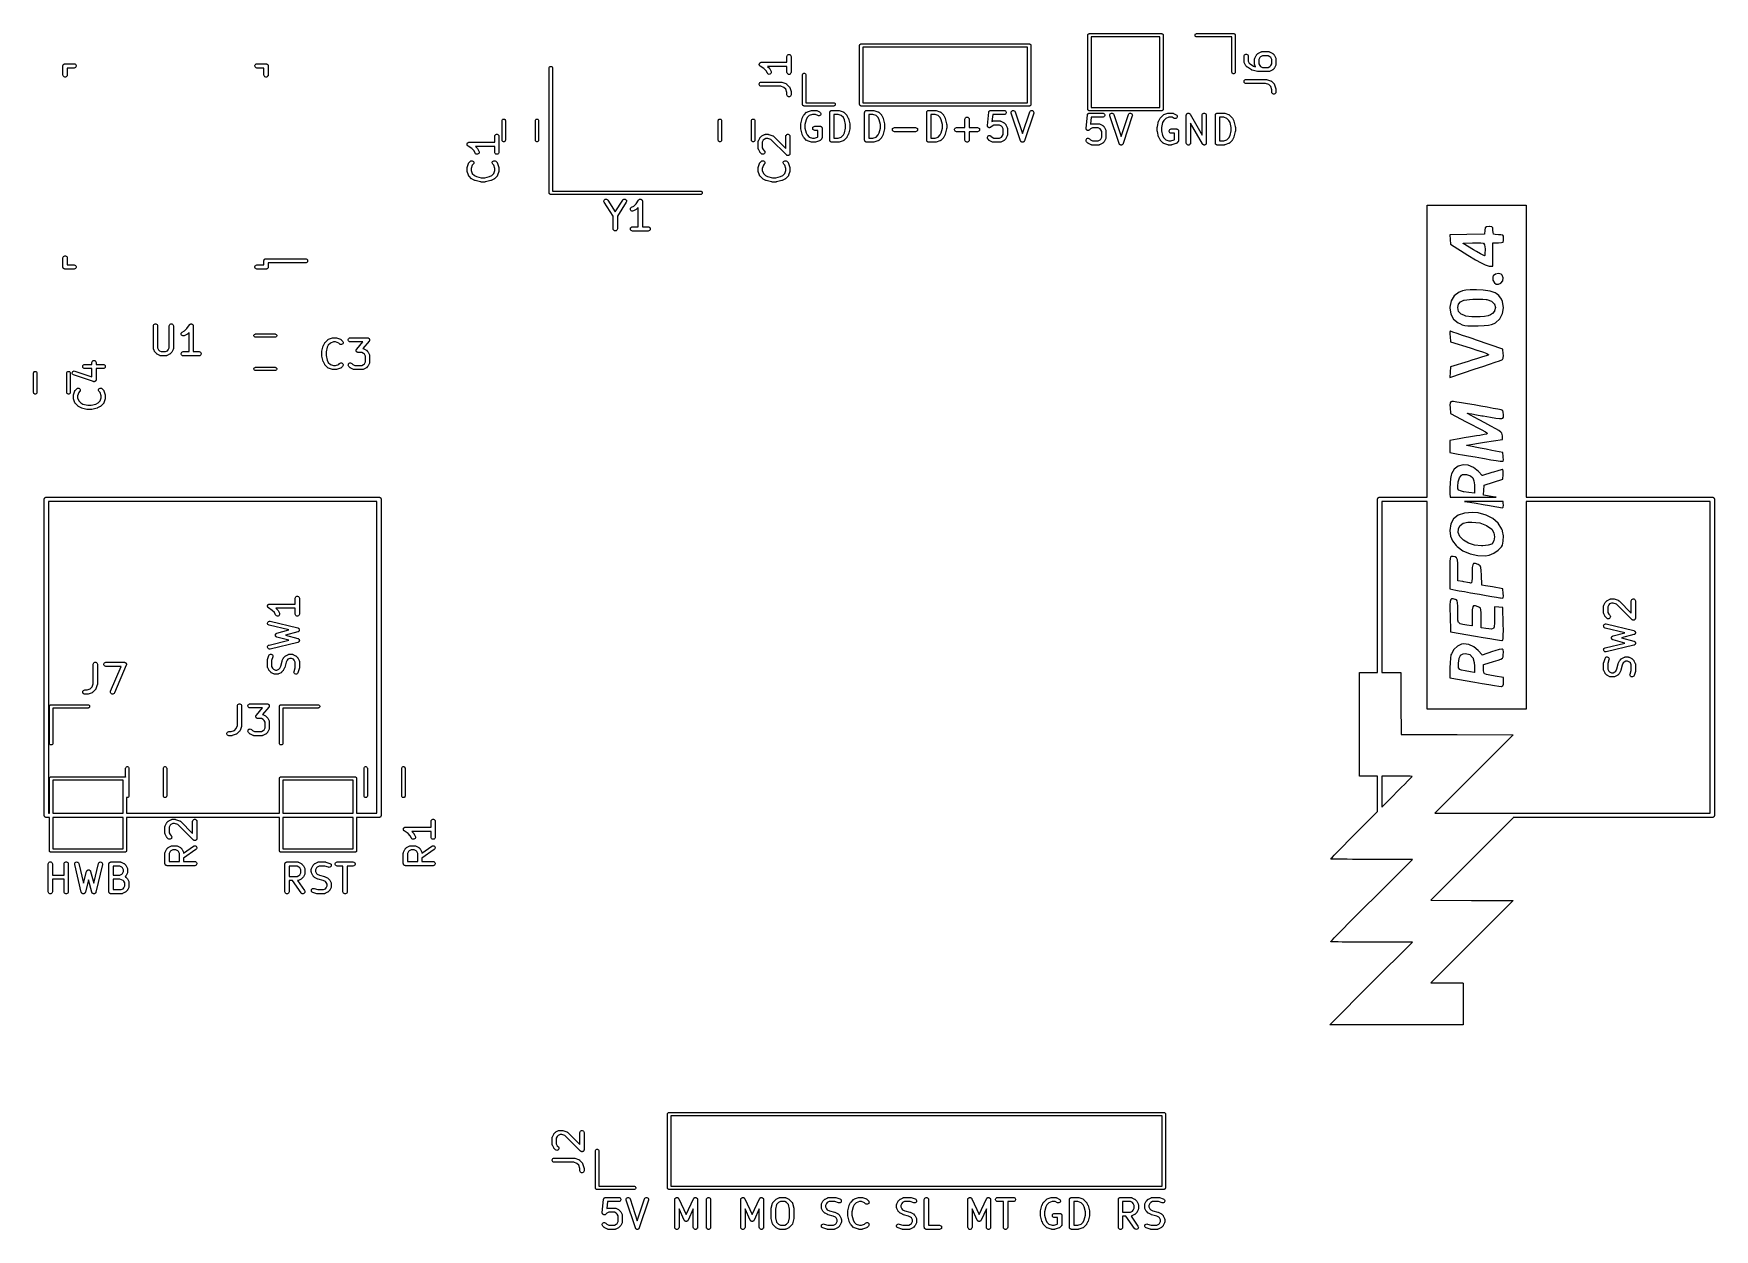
# Model space of a CAD drawing. Extents: x 98.6 to 159.3, y -134.1 to -91.
import ezdxf

# ---------------------------------------------------------------- set-up
doc = ezdxf.new("R2010")
doc.units = 0
doc.header["$MEASUREMENT"] = 0
doc.layers.add('BLACK', color=7, linetype='CONTINUOUS')

msp = doc.modelspace()

# ---------------------------------------------------------------- linework, layer by layer
at = {"layer": 'BLACK', "linetype": 'CONTINUOUS'}
for p, q in [((128.44, -91.4294), (128.442, -91.4244)), ((128.44, -91.4348), (128.44, -91.4294)), ((128.44, -93.5652), (128.44, -91.4348)), ((128.442, -91.4244), (128.443, -91.4192)), ((128.443, -91.4192), (128.445, -91.4146)), ((128.445, -91.4146), (128.447, -91.4095)), ((128.447, -91.4095), (128.451, -91.4054)), ((128.451, -91.4054), (128.453, -91.4008)), ((128.453, -91.4008), (128.457, -91.3974)), ((128.457, -91.3974), (128.461, -91.3933)), ((128.461, -91.3933), (128.465, -91.3907)), ((128.465, -91.3907), (128.47, -91.3872)), ((128.47, -91.3872), (128.475, -91.3854)), ((128.475, -91.3854), (128.479, -91.3827)), ((128.479, -91.3827), (128.484, -91.3818)), ((128.484, -91.3818), (128.489, -91.38)), ((128.489, -91.38), (128.495, -91.38)), ((128.495, -91.38), (128.495, -91.38)), ((128.495, -91.38), (134.565, -91.38)), ((128.56, -91.5), (128.56, -93.5)), ((134.5, -91.5), (128.56, -91.5)), ((134.5, -93.5), (134.5, -91.5)), ((134.565, -91.38), (134.571, -91.38)), ((134.565, -91.38), (134.565, -91.38)), ((134.571, -91.38), (134.576, -91.3818)), ((134.576, -91.3818), (134.581, -91.3827)), ((134.581, -91.3827), (134.585, -91.3854)), ((134.585, -91.3854), (134.59, -91.3872)), ((134.59, -91.3872), (134.595, -91.3907)), ((134.595, -91.3907), (134.599, -91.3933)), ((134.599, -91.3933), (134.603, -91.3974)), ((134.603, -91.3974), (134.607, -91.4008)), ((134.607, -91.4008), (134.609, -91.4055)), ((134.609, -91.4055), (134.613, -91.4095)), ((134.613, -91.4095), (134.615, -91.4145)), ((134.615, -91.4145), (134.617, -91.4192)), ((134.617, -91.4192), (134.618, -91.4244)), ((134.618, -91.4244), (134.62, -91.4294)), ((134.62, -91.4294), (134.62, -91.4347)), ((134.62, -91.4347), (134.62, -91.4348)), ((134.62, -91.4348), (134.62, -93.5652)), ((136.67, -91.0594), (136.672, -91.0544)), ((136.67, -91.0647), (136.67, -91.0594)), ((136.67, -91.0648), (136.67, -91.0647)), ((136.67, -93.7194), (136.67, -91.0648)), ((136.672, -91.0544), (136.673, -91.0492)), ((136.673, -91.0492), (136.675, -91.0445)), ((136.675, -91.0445), (136.677, -91.0395)), ((136.677, -91.0395), (136.681, -91.0355)), ((136.681, -91.0355), (136.683, -91.0308)), ((136.683, -91.0308), (136.687, -91.0274)), ((136.687, -91.0274), (136.691, -91.0233)), ((136.691, -91.0233), (136.695, -91.0207)), ((136.695, -91.0207), (136.7, -91.0172)), ((136.7, -91.0172), (136.705, -91.0154)), ((136.705, -91.0154), (136.709, -91.0127)), ((136.709, -91.0127), (136.714, -91.0118)), ((136.714, -91.0118), (136.719, -91.01)), ((136.719, -91.01), (136.725, -91.01)), ((136.725, -91.01), (136.725, -91.01)), ((136.725, -91.01), (139.335, -91.01)), ((136.79, -91.13), (136.79, -93.67)), ((139.27, -91.13), (136.79, -91.13)), ((139.27, -93.67), (139.27, -91.13)), ((139.335, -91.01), (139.341, -91.01)), ((139.335, -91.01), (139.335, -91.01)), ((139.341, -91.01), (139.346, -91.0118)), ((139.346, -91.0118), (139.351, -91.0127)), ((139.351, -91.0127), (139.355, -91.0154)), ((139.355, -91.0154), (139.36, -91.0172)), ((139.36, -91.0172), (139.365, -91.0207)), ((139.365, -91.0207), (139.369, -91.0233)), ((139.369, -91.0233), (139.373, -91.0274)), ((139.373, -91.0274), (139.377, -91.0308)), ((139.377, -91.0308), (139.379, -91.0355)), ((139.379, -91.0355), (139.383, -91.0395)), ((139.383, -91.0395), (139.385, -91.0445)), ((139.385, -91.0445), (139.387, -91.0492)), ((139.387, -91.0492), (139.388, -91.0544)), ((139.388, -91.0544), (139.39, -91.0594)), ((139.39, -91.0594), (139.39, -91.0647)), ((139.39, -91.0647), (139.39, -91.0648)), ((139.39, -91.0648), (139.39, -93.7352)), ((140.54, -91.0594), (140.547, -91.0395)), ((140.54, -91.0806), (140.54, -91.0594)), ((140.547, -91.1005), (140.54, -91.0806)), ((140.547, -91.0395), (140.561, -91.0233)), ((140.561, -91.1167), (140.547, -91.1005)), ((140.561, -91.0233), (140.579, -91.0127)), ((140.579, -91.1273), (140.561, -91.1167)), ((140.579, -91.0127), (140.595, -91.01)), ((140.595, -91.13), (140.579, -91.1273)), ((140.595, -91.01), (141.935, -91.01)), ((141.87, -91.13), (140.595, -91.13)), ((141.87, -92.4052), (141.87, -91.13)), ((141.935, -91.01), (141.941, -91.01)), ((141.935, -91.01), (141.935, -91.01)), ((141.941, -91.01), (141.946, -91.0118)), ((141.946, -91.0118), (141.951, -91.0127)), ((141.951, -91.0127), (141.955, -91.0154)), ((141.955, -91.0154), (141.96, -91.0172)), ((141.96, -91.0172), (141.965, -91.0207)), ((141.965, -91.0207), (141.969, -91.0233)), ((141.969, -91.0233), (141.973, -91.0274)), ((141.973, -91.0274), (141.977, -91.0308)), ((141.977, -91.0308), (141.979, -91.0355)), ((141.979, -91.0355), (141.983, -91.0395)), ((141.983, -91.0395), (141.985, -91.0445)), ((141.985, -91.0445), (141.987, -91.0492)), ((141.987, -91.0492), (141.988, -91.0544)), ((141.988, -91.0544), (141.99, -91.0594)), ((141.99, -91.0594), (141.99, -91.0647)), ((141.99, -91.0647), (141.99, -91.0648)), ((141.99, -91.0648), (141.99, -92.4052)), ((99.7, -92.1618), (99.7023, -92.1555)), ((99.7, -92.1684), (99.7, -92.1618)), ((99.7023, -92.1555), (99.7034, -92.149)), ((99.7034, -92.149), (99.7068, -92.1432)), ((99.7068, -92.1432), (99.709, -92.1369)), ((99.709, -92.1369), (99.7133, -92.1318)), ((99.7133, -92.1318), (99.7167, -92.126)), ((99.7167, -92.126), (99.7218, -92.1218)), ((99.7218, -92.1218), (99.726, -92.1167)), ((99.726, -92.1167), (99.7318, -92.1133)), ((99.7318, -92.1133), (99.7369, -92.109)), ((99.7369, -92.109), (99.7432, -92.1068)), ((99.7432, -92.1068), (99.749, -92.1034)), ((99.749, -92.1034), (99.7555, -92.1023)), ((99.7555, -92.1023), (99.7618, -92.1)), ((99.7618, -92.1), (99.7684, -92.1)), ((99.7684, -92.1), (99.7684, -92.1)), ((99.7684, -92.1), (100.107, -92.1)), ((100.107, -92.1), (100.126, -92.1034)), ((100.126, -92.1034), (100.149, -92.1167)), ((100.149, -92.1167), (100.166, -92.1369)), ((100.166, -92.1369), (100.175, -92.1618)), ((100.175, -92.1618), (100.175, -92.1882)), ((106.625, -92.1618), (106.634, -92.1369)), ((106.625, -92.1882), (106.625, -92.1618)), ((106.634, -92.1369), (106.651, -92.1167)), ((106.651, -92.1167), (106.674, -92.1034)), ((106.674, -92.1034), (106.693, -92.1)), ((106.693, -92.1), (107.032, -92.1)), ((107.032, -92.1), (107.038, -92.1)), ((107.032, -92.1), (107.032, -92.1)), ((107.038, -92.1), (107.044, -92.1023)), ((107.044, -92.1023), (107.051, -92.1034)), ((107.051, -92.1034), (107.057, -92.1068)), ((107.057, -92.1068), (107.063, -92.109)), ((107.063, -92.109), (107.068, -92.1133)), ((107.068, -92.1133), (107.074, -92.1167)), ((107.074, -92.1167), (107.078, -92.1218)), ((107.078, -92.1218), (107.083, -92.126)), ((107.083, -92.126), (107.087, -92.1318)), ((107.087, -92.1318), (107.091, -92.1369)), ((107.091, -92.1369), (107.093, -92.1432)), ((107.093, -92.1432), (107.097, -92.149)), ((107.097, -92.149), (107.098, -92.1555)), ((107.098, -92.1555), (107.1, -92.1618)), ((107.1, -92.1618), (107.1, -92.1684)), ((124.818, -92.1142), (124.819, -92.1102)), ((124.819, -92.1231), (124.818, -92.1142)), ((124.819, -92.106), (124.822, -92.0976)), ((124.819, -92.1102), (124.819, -92.106)), ((124.819, -92.1321), (124.819, -92.1231)), ((124.82, -92.136), (124.819, -92.1321)), ((124.82, -92.1401), (124.82, -92.136)), ((124.824, -92.1481), (124.82, -92.1401)), ((124.822, -92.0976), (124.824, -92.0889)), ((124.824, -92.0889), (124.826, -92.0855)), ((124.827, -92.1565), (124.824, -92.1481)), ((124.826, -92.0855), (124.827, -92.0815)), ((124.827, -92.0815), (124.833, -92.0747)), ((124.83, -92.1597), (124.827, -92.1565)), ((124.832, -92.1635), (124.83, -92.1597)), ((124.838, -92.1696), (124.832, -92.1635)), ((124.833, -92.0747), (124.838, -92.0672)), ((124.838, -92.0672), (124.841, -92.0648)), ((124.841, -92.0648), (124.844, -92.0616)), ((124.844, -92.0616), (124.852, -92.0571)), ((124.852, -92.0571), (124.859, -92.0518)), ((124.859, -92.0518), (124.863, -92.0506)), ((124.863, -92.0506), (124.867, -92.0486)), ((124.867, -92.0486), (124.876, -92.047)), ((124.876, -92.047), (124.884, -92.0445)), ((124.884, -92.0445), (124.888, -92.0448)), ((124.888, -92.0448), (124.892, -92.044)), ((124.892, -92.044), (125.817, -92.044)), ((125.817, -91.8333), (125.822, -91.8077)), ((125.817, -92.044), (125.817, -91.8333)), ((125.822, -91.8077), (125.835, -91.7851)), ((125.835, -91.7851), (125.855, -91.7684)), ((125.855, -91.7684), (125.879, -91.7595)), ((125.879, -91.7595), (125.905, -91.7595)), ((125.905, -91.7595), (125.93, -91.7684)), ((125.93, -91.7684), (125.95, -91.7851)), ((125.95, -91.7851), (125.963, -91.8077)), ((125.963, -91.8077), (125.967, -91.8333)), ((125.967, -91.8333), (125.967, -92.4048)), ((142.307, -91.8286), (142.312, -91.8029)), ((142.307, -92.019), (142.307, -91.8286)), ((142.308, -92.0233), (142.307, -92.019)), ((142.308, -92.0276), (142.308, -92.0233)), ((142.31, -92.036), (142.308, -92.0276)), ((142.312, -92.0447), (142.31, -92.036)), ((142.312, -91.8029), (142.325, -91.7804)), ((142.314, -92.0484), (142.312, -92.0447)), ((142.315, -92.0526), (142.314, -92.0484)), ((142.363, -92.1478), (142.315, -92.0526)), ((142.325, -91.7804), (142.345, -91.7636)), ((142.345, -91.7636), (142.369, -91.7547)), ((142.37, -92.1575), (142.363, -92.1478)), ((142.369, -91.7547), (142.395, -91.7547)), ((142.377, -92.1673), (142.37, -92.1575)), ((142.395, -91.7547), (142.42, -91.7636)), ((142.42, -91.7636), (142.44, -91.7804)), ((142.44, -91.7804), (142.453, -91.8029)), ((142.453, -91.8029), (142.457, -91.8286)), ((142.457, -91.8286), (142.457, -92.0013)), ((142.457, -92.0013), (142.492, -92.0699)), ((142.492, -92.0699), (142.525, -92.1036)), ((142.525, -92.1036), (142.651, -92.1875)), ((142.688, -91.9238), (142.689, -91.9196)), ((142.688, -92.1143), (142.688, -91.9238)), ((142.689, -92.1185), (142.688, -92.1143)), ((142.689, -91.9152), (142.691, -91.9068)), ((142.689, -91.9196), (142.689, -91.9152)), ((142.689, -92.1229), (142.689, -92.1185)), ((142.691, -92.1313), (142.689, -92.1229)), ((142.691, -91.9068), (142.693, -91.8982)), ((142.693, -92.1399), (142.691, -92.1313)), ((142.693, -91.8982), (142.695, -91.8944)), ((142.695, -92.1437), (142.693, -92.1399)), ((142.695, -91.8944), (142.696, -91.8903)), ((142.696, -92.1478), (142.695, -92.1437)), ((142.696, -91.8903), (142.744, -91.795)), ((142.725, -92.2061), (142.696, -92.1478)), ((142.744, -91.795), (142.751, -91.7854)), ((142.751, -91.7854), (142.758, -91.7755)), ((142.758, -91.7755), (142.806, -91.7279)), ((142.806, -91.7279), (142.815, -91.721)), ((142.815, -91.721), (142.825, -91.7139)), ((142.825, -91.7139), (142.92, -91.6663)), ((142.873, -91.873), (142.838, -91.9415)), ((142.838, -91.9415), (142.838, -92.0966)), ((142.838, -92.0966), (142.873, -92.1651)), ((142.903, -91.8426), (142.873, -91.873)), ((142.873, -92.1651), (142.903, -92.1955)), ((142.972, -91.8083), (142.903, -91.8426)), ((142.92, -91.6663), (142.924, -91.665)), ((142.924, -91.665), (142.928, -91.6629)), ((142.928, -91.6629), (142.937, -91.6613)), ((142.937, -91.6613), (142.945, -91.6588)), ((142.945, -91.6588), (142.95, -91.6591)), ((142.95, -91.6591), (142.954, -91.6583)), ((142.954, -91.6583), (143.192, -91.6583)), ((143.174, -91.8083), (142.972, -91.8083)), ((143.243, -91.8426), (143.174, -91.8083)), ((143.192, -91.6583), (143.196, -91.6591)), ((143.196, -91.6591), (143.2, -91.6588)), ((143.2, -91.6588), (143.209, -91.6613)), ((143.209, -91.6613), (143.218, -91.6629)), ((143.218, -91.6629), (143.221, -91.665)), ((143.221, -91.665), (143.225, -91.6663)), ((143.225, -91.6663), (143.321, -91.7139)), ((143.273, -91.873), (143.243, -91.8426)), ((143.243, -92.1955), (143.273, -92.1651)), ((143.307, -91.9415), (143.273, -91.873)), ((143.273, -92.1651), (143.307, -92.0966)), ((143.307, -92.0966), (143.307, -91.9415)), ((143.321, -91.7139), (143.33, -91.721)), ((143.33, -91.721), (143.34, -91.7279)), ((143.34, -91.7279), (143.388, -91.7755)), ((143.388, -91.7755), (143.395, -91.7854)), ((143.395, -91.7854), (143.402, -91.795)), ((143.402, -91.795), (143.449, -91.8903)), ((143.449, -92.1478), (143.402, -92.2431)), ((143.449, -91.8903), (143.451, -91.8944)), ((143.451, -92.1437), (143.449, -92.1478)), ((143.451, -91.8944), (143.453, -91.8982)), ((143.453, -92.1399), (143.451, -92.1437)), ((143.453, -91.8982), (143.454, -91.9068)), ((143.454, -92.1313), (143.453, -92.1399)), ((143.454, -91.9068), (143.457, -91.9152)), ((143.457, -92.1229), (143.454, -92.1313)), ((143.457, -91.9152), (143.457, -91.9195)), ((143.457, -91.9195), (143.457, -91.9238)), ((143.457, -91.9238), (143.457, -92.1143)), ((143.457, -92.1143), (143.457, -92.1185)), ((143.457, -92.1185), (143.457, -92.1229)), ((99.7, -92.5066), (99.7, -92.1684)), ((99.7, -92.1684), (99.7, -92.1684)), ((99.7034, -92.526), (99.7, -92.5066)), ((99.7167, -92.549), (99.7034, -92.526)), ((99.7369, -92.566), (99.7167, -92.549)), ((99.7618, -92.575), (99.7369, -92.566)), ((99.7882, -92.575), (99.7618, -92.575)), ((99.8131, -92.566), (99.7882, -92.575)), ((99.8333, -92.549), (99.8131, -92.566)), ((99.8466, -92.526), (99.8333, -92.549)), ((99.85, -92.5066), (99.8466, -92.526)), ((100.107, -92.25), (99.85, -92.25)), ((99.85, -92.25), (99.85, -92.5066)), ((100.126, -92.2466), (100.107, -92.25)), ((100.149, -92.2333), (100.126, -92.2466)), ((100.166, -92.2131), (100.149, -92.2333)), ((100.175, -92.1882), (100.166, -92.2131)), ((106.634, -92.2131), (106.625, -92.1882)), ((106.651, -92.2333), (106.634, -92.2131)), ((106.674, -92.2466), (106.651, -92.2333)), ((106.693, -92.25), (106.674, -92.2466)), ((106.95, -92.25), (106.693, -92.25)), ((106.95, -92.5066), (106.95, -92.25)), ((106.953, -92.526), (106.95, -92.5066)), ((106.967, -92.549), (106.953, -92.526)), ((106.987, -92.566), (106.967, -92.549)), ((107.012, -92.575), (106.987, -92.566)), ((107.038, -92.575), (107.012, -92.575)), ((107.063, -92.566), (107.038, -92.575)), ((107.083, -92.549), (107.063, -92.566)), ((107.097, -92.526), (107.083, -92.549)), ((107.1, -92.5066), (107.097, -92.526)), ((107.1, -92.1684), (107.1, -92.1684)), ((107.1, -92.1684), (107.1, -92.5066)), ((117.24, -92.2448), (117.243, -92.2292)), ((117.24, -96.7394), (117.24, -92.2448)), ((117.243, -92.2292), (117.253, -92.2108)), ((117.253, -92.2108), (117.27, -92.1972)), ((117.27, -92.1972), (117.289, -92.19)), ((117.289, -92.19), (117.311, -92.19)), ((117.311, -92.19), (117.33, -92.1972)), ((117.33, -92.1972), (117.347, -92.2108)), ((117.347, -92.2108), (117.357, -92.2292)), ((117.357, -92.2292), (117.36, -92.2448)), ((117.36, -92.2448), (117.36, -96.69)), ((124.844, -92.1765), (124.838, -92.1696)), ((124.848, -92.1786), (124.844, -92.1765)), ((124.844, -92.7759), (124.867, -92.7629)), ((124.851, -92.1815), (124.848, -92.1786)), ((124.987, -92.2726), (124.851, -92.1815)), ((124.867, -92.7629), (124.892, -92.7583)), ((124.892, -92.7583), (125.607, -92.7583)), ((125.069, -92.3539), (124.987, -92.2726)), ((125.111, -92.4383), (125.069, -92.3539)), ((125.127, -92.4592), (125.111, -92.4383)), ((125.817, -92.194), (125.121, -92.194)), ((125.121, -92.194), (125.184, -92.2565)), ((125.148, -92.4736), (125.127, -92.4592)), ((125.174, -92.4796), (125.148, -92.4736)), ((125.199, -92.4766), (125.174, -92.4796)), ((125.184, -92.2565), (125.19, -92.2663)), ((125.19, -92.2663), (125.198, -92.276)), ((125.198, -92.276), (125.245, -92.3712)), ((125.223, -92.465), (125.199, -92.4766)), ((125.241, -92.4461), (125.223, -92.465)), ((125.251, -92.4222), (125.241, -92.4461)), ((125.245, -92.3712), (125.253, -92.3962)), ((125.253, -92.3962), (125.251, -92.4222)), ((125.607, -92.7583), (125.619, -92.7604)), ((125.619, -92.7604), (125.63, -92.7622)), ((125.63, -92.7622), (125.773, -92.8098)), ((125.817, -92.4048), (125.817, -92.194)), ((125.822, -92.4304), (125.817, -92.4048)), ((125.835, -92.453), (125.822, -92.4304)), ((125.855, -92.4697), (125.835, -92.453)), ((125.879, -92.4786), (125.855, -92.4697)), ((125.905, -92.4786), (125.879, -92.4786)), ((125.93, -92.4697), (125.905, -92.4786)), ((125.95, -92.453), (125.93, -92.4697)), ((125.963, -92.4304), (125.95, -92.453)), ((125.967, -92.4048), (125.963, -92.4304)), ((126.38, -92.4948), (126.383, -92.4792)), ((126.38, -93.5652), (126.38, -92.4948)), ((126.383, -92.4792), (126.393, -92.4608)), ((126.393, -92.4608), (126.41, -92.4472)), ((126.41, -92.4472), (126.429, -92.44)), ((126.429, -92.44), (126.451, -92.44)), ((126.451, -92.44), (126.47, -92.4472)), ((126.47, -92.4472), (126.487, -92.4608)), ((126.487, -92.4608), (126.497, -92.4792)), ((126.497, -92.4792), (126.5, -92.4948)), ((126.5, -92.4948), (126.5, -93.5)), ((141.873, -92.4208), (141.87, -92.4052)), ((141.883, -92.4392), (141.873, -92.4208)), ((141.9, -92.4528), (141.883, -92.4392)), ((141.919, -92.46), (141.9, -92.4528)), ((141.941, -92.46), (141.919, -92.46)), ((141.96, -92.4528), (141.941, -92.46)), ((141.977, -92.4392), (141.96, -92.4528)), ((141.987, -92.4208), (141.977, -92.4392)), ((141.99, -92.4052), (141.987, -92.4208)), ((142.309, -92.7203), (142.317, -92.6958)), ((142.309, -92.7464), (142.309, -92.7203)), ((142.317, -92.7708), (142.309, -92.7464)), ((142.317, -92.6958), (142.334, -92.6759)), ((142.334, -92.7908), (142.317, -92.7708)), ((142.334, -92.6759), (142.357, -92.6629)), ((142.357, -92.6629), (142.382, -92.6583)), ((142.425, -92.2149), (142.377, -92.1673)), ((142.382, -92.6583), (143.097, -92.6583)), ((142.431, -92.2192), (142.425, -92.2149)), ((142.436, -92.2243), (142.431, -92.2192)), ((142.579, -92.3195), (142.436, -92.2243)), ((142.591, -92.3247), (142.579, -92.3195)), ((142.602, -92.3299), (142.591, -92.3247)), ((142.793, -92.3775), (142.602, -92.3299)), ((142.651, -92.1875), (142.725, -92.2061)), ((142.802, -92.3782), (142.793, -92.3775)), ((142.811, -92.3798), (142.802, -92.3782)), ((143.192, -92.3798), (142.811, -92.3798)), ((142.903, -92.1955), (142.972, -92.2298)), ((142.972, -92.2298), (143.174, -92.2298)), ((143.097, -92.6583), (143.109, -92.6604)), ((143.109, -92.6604), (143.12, -92.6622)), ((143.12, -92.6622), (143.263, -92.7098)), ((143.174, -92.2298), (143.243, -92.1955)), ((143.196, -92.379), (143.192, -92.3798)), ((143.2, -92.3793), (143.196, -92.379)), ((143.209, -92.3768), (143.2, -92.3793)), ((143.218, -92.3752), (143.209, -92.3768)), ((143.221, -92.3731), (143.218, -92.3752)), ((143.225, -92.3718), (143.221, -92.3731)), ((143.321, -92.3242), (143.225, -92.3718)), ((143.263, -92.7098), (143.267, -92.7119)), ((143.267, -92.7119), (143.271, -92.713)), ((143.271, -92.713), (143.278, -92.718)), ((143.278, -92.718), (143.286, -92.7222)), ((143.286, -92.7222), (143.289, -92.7254)), ((143.289, -92.7254), (143.293, -92.7279)), ((143.293, -92.7279), (143.388, -92.8232)), ((143.33, -92.3171), (143.321, -92.3242)), ((143.34, -92.3102), (143.33, -92.3171)), ((143.388, -92.2626), (143.34, -92.3102)), ((143.395, -92.2527), (143.388, -92.2626)), ((143.402, -92.2431), (143.395, -92.2527)), ((124.819, -92.8203), (124.827, -92.7958)), ((124.819, -92.8464), (124.819, -92.8203)), ((124.827, -92.8708), (124.819, -92.8464)), ((124.827, -92.7958), (124.844, -92.7759)), ((124.844, -92.8908), (124.827, -92.8708)), ((124.867, -92.9038), (124.844, -92.8908)), ((124.892, -92.9083), (124.867, -92.9038)), ((125.594, -92.9083), (124.892, -92.9083)), ((125.709, -92.9465), (125.594, -92.9083)), ((125.779, -93.0167), (125.709, -92.9465)), ((125.773, -92.8098), (125.777, -92.8119)), ((125.777, -92.8119), (125.781, -92.813)), ((125.817, -93.1312), (125.779, -93.0167)), ((125.781, -92.813), (125.788, -92.818)), ((125.788, -92.818), (125.796, -92.8222)), ((125.796, -92.8222), (125.799, -92.8254)), ((125.799, -92.8254), (125.803, -92.8279)), ((125.803, -92.8279), (125.898, -92.9232)), ((125.817, -93.2143), (125.817, -93.1312)), ((125.822, -93.2399), (125.817, -93.2143)), ((125.835, -93.2625), (125.822, -93.2399)), ((125.855, -93.2792), (125.835, -93.2625)), ((125.879, -93.2881), (125.855, -93.2792)), ((125.905, -93.2881), (125.879, -93.2881)), ((125.898, -92.9232), (125.9, -92.9267)), ((125.9, -92.9267), (125.904, -92.9296)), ((125.904, -92.9296), (125.908, -92.9373)), ((125.93, -93.2792), (125.905, -93.2881)), ((125.908, -92.9373), (125.913, -92.9445)), ((125.913, -92.9445), (125.914, -92.9487)), ((125.914, -92.9487), (125.916, -92.9525)), ((125.916, -92.9525), (125.964, -93.0953)), ((125.95, -93.2625), (125.93, -93.2792)), ((125.963, -93.2399), (125.95, -93.2625)), ((125.967, -93.2143), (125.963, -93.2399)), ((125.964, -93.0953), (125.965, -93.1072)), ((125.965, -93.1072), (125.967, -93.119)), ((125.967, -93.119), (125.967, -93.2143)), ((142.357, -92.8038), (142.334, -92.7908)), ((142.382, -92.8083), (142.357, -92.8038)), ((143.084, -92.8083), (142.382, -92.8083)), ((143.199, -92.8465), (143.084, -92.8083)), ((143.269, -92.9167), (143.199, -92.8465)), ((143.307, -93.0312), (143.269, -92.9167)), ((143.307, -93.1143), (143.307, -93.0312)), ((143.312, -93.1399), (143.307, -93.1143)), ((143.325, -93.1625), (143.312, -93.1399)), ((143.345, -93.1792), (143.325, -93.1625)), ((143.369, -93.1881), (143.345, -93.1792)), ((143.395, -93.1881), (143.369, -93.1881)), ((143.388, -92.8232), (143.39, -92.8267)), ((143.39, -92.8267), (143.394, -92.8296)), ((143.394, -92.8296), (143.398, -92.8373)), ((143.42, -93.1792), (143.395, -93.1881)), ((143.398, -92.8373), (143.403, -92.8445)), ((143.403, -92.8445), (143.404, -92.8487)), ((143.404, -92.8487), (143.406, -92.8525)), ((143.406, -92.8525), (143.454, -92.9953)), ((143.44, -93.1625), (143.42, -93.1792)), ((143.453, -93.1399), (143.44, -93.1625)), ((143.457, -93.1143), (143.453, -93.1399)), ((143.454, -92.9953), (143.455, -93.0072)), ((143.455, -93.0072), (143.457, -93.019)), ((143.457, -93.019), (143.457, -93.1143)), ((126.371, -94.0569), (126.419, -93.9617)), ((126.38, -93.5653), (126.38, -93.5652)), ((126.38, -93.5706), (126.38, -93.5653)), ((126.382, -93.5756), (126.38, -93.5706)), ((126.383, -93.5808), (126.382, -93.5756)), ((126.385, -93.5855), (126.383, -93.5808)), ((126.387, -93.5905), (126.385, -93.5855)), ((126.391, -93.5945), (126.387, -93.5905)), ((126.393, -93.5992), (126.391, -93.5945)), ((126.397, -93.6026), (126.393, -93.5992)), ((126.401, -93.6067), (126.397, -93.6026)), ((126.405, -93.6093), (126.401, -93.6067)), ((126.41, -93.6128), (126.405, -93.6093)), ((126.415, -93.6146), (126.41, -93.6128)), ((126.419, -93.6173), (126.415, -93.6146)), ((126.424, -93.6182), (126.419, -93.6173)), ((126.419, -93.9617), (126.426, -93.952)), ((126.429, -93.62), (126.424, -93.6182)), ((126.426, -93.952), (126.433, -93.9422)), ((126.435, -93.62), (126.429, -93.62)), ((126.433, -93.9422), (126.528, -93.847)), ((127.505, -93.62), (126.435, -93.62)), ((126.435, -93.62), (126.435, -93.62)), ((126.5, -93.5), (127.505, -93.5)), ((126.528, -93.847), (126.531, -93.8445)), ((126.531, -93.8445), (126.534, -93.8413)), ((126.534, -93.8413), (126.542, -93.8371)), ((126.542, -93.8371), (126.549, -93.832)), ((126.621, -93.9656), (126.547, -94.0397)), ((126.549, -93.832), (126.553, -93.8309)), ((126.553, -93.8309), (126.557, -93.8288)), ((126.557, -93.8288), (126.7, -93.7812)), ((126.736, -93.9274), (126.621, -93.9656)), ((126.7, -93.7812), (126.712, -93.7795)), ((126.712, -93.7795), (126.724, -93.7774)), ((126.724, -93.7774), (126.867, -93.7774)), ((126.849, -93.9274), (126.736, -93.9274)), ((126.928, -93.9671), (126.849, -93.9274)), ((126.867, -93.7774), (126.871, -93.7781)), ((126.871, -93.7781), (126.875, -93.7779)), ((126.875, -93.7779), (126.884, -93.7804)), ((126.884, -93.7804), (126.892, -93.7819)), ((126.892, -93.7819), (126.896, -93.7841)), ((126.896, -93.7841), (126.9, -93.7853)), ((126.9, -93.7853), (126.995, -93.8329)), ((126.953, -93.9745), (126.928, -93.9671)), ((126.979, -93.9729), (126.953, -93.9745)), ((127.003, -93.9626), (126.979, -93.9729)), ((126.995, -93.8329), (127.016, -93.8484)), ((127.022, -93.9447), (127.003, -93.9626)), ((127.016, -93.8484), (127.031, -93.8702)), ((127.034, -93.9214), (127.022, -93.9447)), ((127.031, -93.8702), (127.037, -93.8955)), ((127.037, -93.8955), (127.034, -93.9214)), ((127.363, -93.8524), (127.364, -93.8459)), ((127.363, -94.8524), (127.363, -93.8524)), ((127.364, -93.8394), (127.366, -93.8332)), ((127.364, -93.8459), (127.364, -93.8394)), ((127.366, -93.8332), (127.368, -93.8267)), ((127.368, -93.8267), (127.371, -93.821)), ((127.371, -93.821), (127.373, -93.8149)), ((127.373, -93.8149), (127.377, -93.8099)), ((127.377, -93.8099), (127.381, -93.8042)), ((127.381, -93.8042), (127.386, -93.8)), ((127.386, -93.8), (127.39, -93.7949)), ((127.39, -93.7949), (127.396, -93.7916)), ((127.396, -93.7916), (127.401, -93.7874)), ((127.401, -93.7874), (127.407, -93.7852)), ((127.407, -93.7852), (127.412, -93.7819)), ((127.412, -93.7819), (127.419, -93.7808)), ((127.419, -93.7808), (127.425, -93.7785)), ((127.425, -93.7785), (127.432, -93.7785)), ((127.432, -93.7785), (127.438, -93.7774)), ((127.438, -93.7774), (127.676, -93.7774)), ((127.505, -93.5), (127.521, -93.5027)), ((127.521, -93.6173), (127.505, -93.62)), ((127.513, -93.9274), (127.513, -94.7774)), ((127.664, -93.9274), (127.513, -93.9274)), ((127.521, -93.5027), (127.539, -93.5133)), ((127.539, -93.6067), (127.521, -93.6173)), ((127.539, -93.5133), (127.553, -93.5295)), ((127.553, -93.5905), (127.539, -93.6067)), ((127.553, -93.5295), (127.56, -93.5494)), ((127.56, -93.5706), (127.553, -93.5905)), ((127.56, -93.5494), (127.56, -93.5706)), ((127.779, -93.9656), (127.664, -93.9274)), ((127.676, -93.7774), (127.688, -93.7795)), ((127.688, -93.7795), (127.7, -93.7812)), ((127.7, -93.7812), (127.843, -93.8288)), ((127.853, -94.0397), (127.779, -93.9656)), ((127.843, -93.8288), (127.847, -93.8309)), ((127.847, -93.8309), (127.851, -93.832)), ((127.851, -93.832), (127.858, -93.8371)), ((127.858, -93.8371), (127.866, -93.8413)), ((127.866, -93.8413), (127.869, -93.8445)), ((127.869, -93.8445), (127.872, -93.847)), ((127.872, -93.847), (127.967, -93.9422)), ((127.967, -93.9422), (127.974, -93.952)), ((127.974, -93.952), (127.981, -93.9617)), ((127.981, -93.9617), (128.029, -94.0569)), ((128.44, -93.5653), (128.44, -93.5652)), ((128.44, -93.5706), (128.44, -93.5653)), ((128.442, -93.5756), (128.44, -93.5706)), ((128.443, -93.5808), (128.442, -93.5756)), ((128.445, -93.5855), (128.443, -93.5808)), ((128.447, -93.5905), (128.445, -93.5855)), ((128.451, -93.5945), (128.447, -93.5905)), ((128.453, -93.5992), (128.451, -93.5945)), ((128.457, -93.6026), (128.453, -93.5992)), ((128.461, -93.6067), (128.457, -93.6026)), ((128.465, -93.6093), (128.461, -93.6067)), ((128.47, -93.6128), (128.465, -93.6093)), ((128.475, -93.6146), (128.47, -93.6128)), ((128.479, -93.6173), (128.475, -93.6146)), ((128.484, -93.6182), (128.479, -93.6173)), ((128.489, -93.62), (128.484, -93.6182)), ((128.495, -93.62), (128.489, -93.62)), ((134.565, -93.62), (128.495, -93.62)), ((128.495, -93.62), (128.495, -93.62)), ((128.56, -93.5), (134.5, -93.5)), ((128.62, -93.8524), (128.621, -93.8459)), ((128.62, -94.8524), (128.62, -93.8524)), ((128.621, -93.8394), (128.624, -93.8332)), ((128.621, -93.8459), (128.621, -93.8394)), ((128.624, -93.8332), (128.625, -93.8267)), ((128.625, -93.8267), (128.628, -93.821)), ((128.628, -93.821), (128.63, -93.8149)), ((128.63, -93.8149), (128.635, -93.8099)), ((128.635, -93.8099), (128.638, -93.8042)), ((128.638, -93.8042), (128.643, -93.8)), ((128.643, -93.8), (128.647, -93.7949)), ((128.647, -93.7949), (128.653, -93.7916)), ((128.653, -93.7916), (128.658, -93.7874)), ((128.658, -93.7874), (128.664, -93.7852)), ((128.664, -93.7852), (128.67, -93.7819)), ((128.67, -93.7819), (128.676, -93.7808)), ((128.676, -93.7808), (128.682, -93.7785)), ((128.682, -93.7785), (128.689, -93.7785)), ((128.689, -93.7785), (128.695, -93.7774)), ((128.695, -93.7774), (128.933, -93.7774)), ((128.77, -93.9274), (128.77, -94.7774)), ((128.921, -93.9274), (128.77, -93.9274)), ((129.036, -93.9656), (128.921, -93.9274)), ((128.933, -93.7774), (128.945, -93.7795)), ((128.945, -93.7795), (128.957, -93.7812)), ((128.957, -93.7812), (129.1, -93.8288)), ((129.11, -94.0397), (129.036, -93.9656)), ((129.1, -93.8288), (129.104, -93.8309)), ((129.104, -93.8309), (129.108, -93.832)), ((129.108, -93.832), (129.115, -93.8371)), ((129.115, -93.8371), (129.123, -93.8413)), ((129.123, -93.8413), (129.126, -93.8445)), ((129.126, -93.8445), (129.129, -93.847)), ((129.129, -93.847), (129.224, -93.9422)), ((129.224, -93.9422), (129.231, -93.952)), ((129.231, -93.952), (129.239, -93.9617)), ((129.239, -93.9617), (129.286, -94.0569)), ((130.858, -93.8524), (130.859, -93.8459)), ((130.858, -94.8524), (130.858, -93.8524)), ((130.859, -93.8394), (130.862, -93.8332)), ((130.859, -93.8459), (130.859, -93.8394)), ((130.862, -93.8332), (130.863, -93.8267)), ((130.863, -93.8267), (130.866, -93.821)), ((130.866, -93.821), (130.868, -93.8149)), ((130.868, -93.8149), (130.873, -93.8099)), ((130.873, -93.8099), (130.876, -93.8042)), ((130.876, -93.8042), (130.881, -93.8)), ((130.881, -93.8), (130.885, -93.7949)), ((130.885, -93.7949), (130.891, -93.7916)), ((130.891, -93.7916), (130.896, -93.7874)), ((130.896, -93.7874), (130.902, -93.7852)), ((130.902, -93.7852), (130.908, -93.7819)), ((130.908, -93.7819), (130.914, -93.7808)), ((130.914, -93.7808), (130.92, -93.7785)), ((130.92, -93.7785), (130.927, -93.7785)), ((130.927, -93.7785), (130.933, -93.7774)), ((130.933, -93.7774), (131.171, -93.7774)), ((131.008, -93.9274), (131.008, -94.7774)), ((131.159, -93.9274), (131.008, -93.9274)), ((131.274, -93.9656), (131.159, -93.9274)), ((131.171, -93.7774), (131.183, -93.7795)), ((131.183, -93.7795), (131.195, -93.7812)), ((131.195, -93.7812), (131.338, -93.8288)), ((131.348, -94.0397), (131.274, -93.9656)), ((131.338, -93.8288), (131.342, -93.8309)), ((131.342, -93.8309), (131.346, -93.832)), ((131.346, -93.832), (131.353, -93.8371)), ((131.353, -93.8371), (131.361, -93.8413)), ((131.361, -93.8413), (131.364, -93.8445)), ((131.364, -93.8445), (131.367, -93.847)), ((131.367, -93.847), (131.463, -93.9422)), ((131.463, -93.9422), (131.469, -93.952)), ((131.469, -93.952), (131.477, -93.9617)), ((131.477, -93.9617), (131.524, -94.0569)), ((133.049, -94.3211), (133.097, -93.8449)), ((133.097, -93.8449), (133.098, -93.8422)), ((133.098, -93.8394), (133.101, -93.8297)), ((133.098, -93.8422), (133.098, -93.8394)), ((133.101, -93.8297), (133.104, -93.8198)), ((133.104, -93.8198), (133.106, -93.8175)), ((133.106, -93.8149), (133.113, -93.807)), ((133.106, -93.8175), (133.106, -93.8149)), ((133.113, -93.807), (133.119, -93.7987)), ((133.119, -93.7987), (133.121, -93.7971)), ((133.121, -93.7971), (133.123, -93.7949)), ((133.123, -93.7949), (133.132, -93.7898)), ((133.132, -93.7898), (133.141, -93.784)), ((133.141, -93.784), (133.143, -93.7833)), ((133.143, -93.7833), (133.146, -93.7819)), ((133.146, -93.7819), (133.156, -93.7801)), ((133.156, -93.7801), (133.166, -93.7776)), ((133.166, -93.7776), (133.169, -93.7779)), ((133.169, -93.7779), (133.171, -93.7774)), ((133.171, -93.7774), (133.648, -93.7774)), ((133.239, -93.9274), (133.214, -94.1756)), ((133.648, -93.9274), (133.239, -93.9274)), ((133.648, -93.7774), (133.673, -93.7819)), ((133.673, -93.9229), (133.648, -93.9274)), ((133.673, -93.7819), (133.696, -93.7949)), ((133.696, -93.9098), (133.673, -93.9229)), ((133.696, -93.7949), (133.713, -93.8149)), ((133.713, -93.8899), (133.696, -93.9098)), ((133.713, -93.8149), (133.721, -93.8394)), ((133.721, -93.8654), (133.713, -93.8899)), ((133.721, -93.8394), (133.721, -93.8654)), ((133.906, -93.8503), (133.911, -93.8248)), ((133.91, -93.8761), (133.906, -93.8503)), ((134.243, -94.8761), (133.91, -93.8761)), ((133.911, -93.8248), (133.925, -93.8026)), ((133.925, -93.8026), (133.945, -93.7864)), ((133.945, -93.7864), (133.97, -93.7782)), ((133.97, -93.7782), (133.996, -93.7789)), ((133.996, -93.7789), (134.02, -93.7885)), ((134.02, -93.7885), (134.04, -93.8058)), ((134.04, -93.8058), (134.052, -93.8287)), ((134.052, -93.8287), (134.314, -94.6152)), ((134.314, -94.6152), (134.576, -93.8287)), ((134.719, -93.8761), (134.385, -94.8761)), ((134.571, -93.62), (134.565, -93.62)), ((134.565, -93.62), (134.565, -93.62)), ((134.576, -93.6182), (134.571, -93.62)), ((134.581, -93.6173), (134.576, -93.6182)), ((134.576, -93.8287), (134.589, -93.8058)), ((134.585, -93.6146), (134.581, -93.6173)), ((134.59, -93.6128), (134.585, -93.6146)), ((134.589, -93.8058), (134.608, -93.7885)), ((134.595, -93.6093), (134.59, -93.6128)), ((134.599, -93.6067), (134.595, -93.6093)), ((134.603, -93.6026), (134.599, -93.6067)), ((134.607, -93.5992), (134.603, -93.6026)), ((134.609, -93.5945), (134.607, -93.5992)), ((134.608, -93.7885), (134.633, -93.7789)), ((134.613, -93.5905), (134.609, -93.5945)), ((134.615, -93.5855), (134.613, -93.5905)), ((134.617, -93.5808), (134.615, -93.5855)), ((134.618, -93.5756), (134.617, -93.5808)), ((134.62, -93.5706), (134.618, -93.5756)), ((134.62, -93.5652), (134.62, -93.5653)), ((134.62, -93.5653), (134.62, -93.5706)), ((134.633, -93.7789), (134.659, -93.7782)), ((134.659, -93.7782), (134.683, -93.7864)), ((134.683, -93.7864), (134.704, -93.8026)), ((134.704, -93.8026), (134.717, -93.8248)), ((134.717, -93.8248), (134.723, -93.8503)), ((134.723, -93.8503), (134.719, -93.8761)), ((136.606, -94.4211), (136.654, -93.9449)), ((136.654, -93.9449), (136.655, -93.9422)), ((136.655, -93.9394), (136.658, -93.9297)), ((136.655, -93.9422), (136.655, -93.9394)), ((136.658, -93.9297), (136.661, -93.9198)), ((136.661, -93.9198), (136.663, -93.9175)), ((136.663, -93.9175), (136.664, -93.9149)), ((136.664, -93.9149), (136.67, -93.907)), ((136.67, -93.7406), (136.67, -93.7194)), ((136.672, -93.7456), (136.67, -93.7406)), ((136.67, -93.907), (136.676, -93.8987)), ((136.673, -93.7508), (136.672, -93.7456)), ((136.675, -93.7554), (136.673, -93.7508)), ((136.677, -93.7605), (136.675, -93.7554)), ((136.676, -93.8987), (136.679, -93.8971)), ((136.681, -93.7645), (136.677, -93.7605)), ((136.679, -93.8971), (136.68, -93.8949)), ((136.68, -93.8949), (136.689, -93.8898)), ((136.683, -93.7692), (136.681, -93.7645)), ((136.687, -93.7726), (136.683, -93.7692)), ((136.691, -93.7767), (136.687, -93.7726)), ((136.689, -93.8898), (136.698, -93.884)), ((136.695, -93.7793), (136.691, -93.7767)), ((136.7, -93.7828), (136.695, -93.7793)), ((136.698, -93.884), (136.7, -93.8833)), ((136.705, -93.7846), (136.7, -93.7828)), ((136.7, -93.8833), (136.703, -93.8819)), ((136.703, -93.8819), (136.713, -93.8801)), ((136.709, -93.7873), (136.705, -93.7846)), ((136.714, -93.7882), (136.709, -93.7873)), ((136.713, -93.8801), (136.723, -93.8776)), ((136.719, -93.79), (136.714, -93.7882)), ((136.725, -93.79), (136.719, -93.79)), ((136.723, -93.8776), (136.726, -93.8779)), ((139.335, -93.79), (136.725, -93.79)), ((136.725, -93.79), (136.725, -93.79)), ((136.726, -93.8779), (136.729, -93.8774)), ((136.729, -93.8774), (137.205, -93.8774)), ((136.79, -93.67), (139.27, -93.67)), ((137.205, -93.8774), (137.23, -93.8819)), ((137.23, -93.8819), (137.253, -93.8949)), ((137.253, -93.8949), (137.27, -93.9149)), ((137.27, -93.9149), (137.279, -93.9394)), ((137.279, -93.9654), (137.27, -93.9899)), ((137.279, -93.9394), (137.279, -93.9654)), ((137.463, -93.9503), (137.468, -93.9248)), ((137.467, -93.9761), (137.463, -93.9503)), ((137.8, -94.9761), (137.467, -93.9761)), ((137.468, -93.9248), (137.482, -93.9026)), ((137.482, -93.9026), (137.502, -93.8864)), ((137.502, -93.8864), (137.527, -93.8782)), ((137.527, -93.8782), (137.553, -93.8789)), ((137.553, -93.8789), (137.577, -93.8885)), ((137.577, -93.8885), (137.597, -93.9058)), ((137.597, -93.9058), (137.609, -93.9287)), ((137.609, -93.9287), (137.871, -94.7152)), ((137.871, -94.7152), (138.134, -93.9287)), ((138.276, -93.9761), (137.943, -94.9761)), ((138.134, -93.9287), (138.146, -93.9058)), ((138.146, -93.9058), (138.166, -93.8885)), ((138.166, -93.8885), (138.19, -93.8789)), ((138.19, -93.8789), (138.216, -93.8782)), ((138.216, -93.8782), (138.24, -93.8864)), ((138.24, -93.8864), (138.261, -93.9026)), ((138.261, -93.9026), (138.275, -93.9248)), ((138.275, -93.9248), (138.28, -93.9503)), ((138.28, -93.9503), (138.276, -93.9761)), ((139.295, -94.0422), (139.39, -93.947)), ((139.341, -93.79), (139.335, -93.79)), ((139.335, -93.79), (139.335, -93.79)), ((139.346, -93.7882), (139.341, -93.79)), ((139.351, -93.7873), (139.346, -93.7882)), ((139.355, -93.7846), (139.351, -93.7873)), ((139.36, -93.7828), (139.355, -93.7846)), ((139.365, -93.7793), (139.36, -93.7828)), ((139.369, -93.7767), (139.365, -93.7793)), ((139.373, -93.7726), (139.369, -93.7767)), ((139.377, -93.7692), (139.373, -93.7726)), ((139.379, -93.7645), (139.377, -93.7692)), ((139.383, -93.7605), (139.379, -93.7645)), ((139.385, -93.7555), (139.383, -93.7605)), ((139.387, -93.7508), (139.385, -93.7555)), ((139.388, -93.7456), (139.387, -93.7508)), ((139.39, -93.7406), (139.388, -93.7456)), ((139.39, -93.7352), (139.39, -93.7353)), ((139.39, -93.7353), (139.39, -93.7406)), ((139.39, -93.947), (139.393, -93.9445)), ((139.393, -93.9445), (139.396, -93.9413)), ((139.396, -93.9413), (139.404, -93.9371)), ((139.404, -93.9371), (139.411, -93.932)), ((139.411, -93.932), (139.415, -93.9309)), ((139.415, -93.9309), (139.419, -93.9288)), ((139.419, -93.9288), (139.562, -93.8812)), ((139.562, -93.8812), (139.574, -93.8795)), ((139.574, -93.8795), (139.586, -93.8774)), ((139.586, -93.8774), (139.729, -93.8774)), ((139.729, -93.8774), (139.733, -93.8781)), ((139.733, -93.8781), (139.737, -93.8779)), ((139.737, -93.8779), (139.746, -93.8804)), ((139.746, -93.8804), (139.754, -93.8819)), ((139.754, -93.8819), (139.758, -93.8841)), ((139.758, -93.8841), (139.762, -93.8853)), ((139.762, -93.8853), (139.857, -93.9329)), ((139.857, -93.9329), (139.878, -93.9484)), ((139.878, -93.9484), (139.893, -93.9702)), ((139.893, -93.9702), (139.899, -93.9955)), ((140.225, -93.9524), (140.226, -93.9458)), ((140.225, -94.9524), (140.225, -93.9524)), ((140.226, -93.939), (140.228, -93.933)), ((140.226, -93.9458), (140.226, -93.939)), ((140.228, -93.933), (140.23, -93.9267)), ((140.23, -93.9267), (140.233, -93.9209)), ((140.233, -93.9209), (140.235, -93.9146)), ((140.235, -93.9146), (140.239, -93.9097)), ((140.239, -93.9097), (140.243, -93.9042)), ((140.243, -93.9042), (140.248, -93.8998)), ((140.248, -93.8998), (140.252, -93.8947)), ((140.252, -93.8947), (140.258, -93.8915)), ((140.258, -93.8915), (140.262, -93.8874)), ((140.262, -93.8874), (140.269, -93.8851)), ((140.269, -93.8851), (140.275, -93.8818)), ((140.275, -93.8818), (140.281, -93.8807)), ((140.281, -93.8807), (140.287, -93.8785)), ((140.287, -93.8785), (140.294, -93.8785)), ((140.294, -93.8785), (140.3, -93.8774)), ((140.3, -93.8774), (140.307, -93.8785)), ((140.307, -93.8785), (140.313, -93.8785)), ((140.313, -93.8785), (140.319, -93.8808)), ((140.319, -93.8808), (140.326, -93.882)), ((140.326, -93.882), (140.331, -93.8852)), ((140.331, -93.8852), (140.338, -93.8874)), ((140.338, -93.8874), (140.343, -93.8918)), ((140.343, -93.8918), (140.348, -93.8951)), ((140.348, -93.8951), (140.353, -93.9001)), ((140.353, -93.9001), (140.357, -93.9042)), ((140.357, -93.9042), (140.361, -93.91)), ((140.361, -93.91), (140.365, -93.9152)), ((140.365, -93.9152), (140.796, -94.67)), ((140.796, -93.9524), (140.801, -93.9267)), ((140.796, -94.67), (140.796, -93.9524)), ((140.801, -93.9267), (140.814, -93.9042)), ((140.814, -93.9042), (140.834, -93.8874)), ((140.834, -93.8874), (140.858, -93.8785)), ((140.858, -93.8785), (140.884, -93.8785)), ((140.884, -93.8785), (140.909, -93.8874)), ((140.909, -93.8874), (140.929, -93.9042)), ((140.929, -93.9042), (140.942, -93.9267)), ((140.942, -93.9267), (140.946, -93.9524)), ((140.946, -93.9524), (140.946, -94.9524)), ((141.273, -93.9524), (141.274, -93.9459)), ((141.273, -94.9524), (141.273, -93.9524)), ((141.274, -93.9394), (141.276, -93.9332)), ((141.274, -93.9459), (141.274, -93.9394)), ((141.276, -93.9332), (141.277, -93.9267)), ((141.277, -93.9267), (141.28, -93.921)), ((141.28, -93.921), (141.283, -93.9149)), ((141.283, -93.9149), (141.287, -93.9099)), ((141.287, -93.9099), (141.29, -93.9042)), ((141.29, -93.9042), (141.295, -93.9)), ((141.295, -93.9), (141.299, -93.8949)), ((141.299, -93.8949), (141.305, -93.8916)), ((141.305, -93.8916), (141.31, -93.8874)), ((141.31, -93.8874), (141.316, -93.8852)), ((141.316, -93.8852), (141.322, -93.8819)), ((141.322, -93.8819), (141.328, -93.8808)), ((141.328, -93.8808), (141.335, -93.8785)), ((141.335, -93.8785), (141.341, -93.8785)), ((141.341, -93.8785), (141.348, -93.8774)), ((141.348, -93.8774), (141.586, -93.8774)), ((141.586, -93.8774), (141.598, -93.8795)), ((141.598, -93.8795), (141.609, -93.8812)), ((141.609, -93.8812), (141.752, -93.9288)), ((141.752, -93.9288), (141.756, -93.9309)), ((141.756, -93.9309), (141.76, -93.932)), ((141.76, -93.932), (141.767, -93.9371)), ((141.767, -93.9371), (141.775, -93.9413)), ((141.775, -93.9413), (141.778, -93.9445)), ((141.778, -93.9445), (141.782, -93.947)), ((141.782, -93.947), (141.877, -94.0422)), ((115.54, -94.1448), (115.543, -94.1292)), ((115.54, -94.8552), (115.54, -94.1448)), ((115.543, -94.1292), (115.553, -94.1108)), ((115.553, -94.1108), (115.57, -94.0972)), ((115.57, -94.0972), (115.589, -94.09)), ((115.589, -94.09), (115.611, -94.09)), ((115.611, -94.09), (115.63, -94.0972)), ((115.63, -94.0972), (115.647, -94.1108)), ((115.647, -94.1108), (115.657, -94.1292)), ((115.657, -94.1292), (115.66, -94.1448)), ((115.66, -94.1448), (115.66, -94.8552)), ((116.74, -94.1448), (116.743, -94.1292)), ((116.74, -94.8552), (116.74, -94.1448)), ((116.743, -94.1292), (116.753, -94.1108)), ((116.753, -94.1108), (116.77, -94.0972)), ((116.77, -94.0972), (116.789, -94.09)), ((116.789, -94.09), (116.811, -94.09)), ((116.811, -94.09), (116.83, -94.0972)), ((116.83, -94.0972), (116.847, -94.1108)), ((116.847, -94.1108), (116.857, -94.1292)), ((116.857, -94.1292), (116.86, -94.1448)), ((116.86, -94.1448), (116.86, -94.8552)), ((123.34, -94.1448), (123.343, -94.1292)), ((123.34, -94.8552), (123.34, -94.1448)), ((123.343, -94.1292), (123.353, -94.1108)), ((123.353, -94.1108), (123.37, -94.0972)), ((123.37, -94.0972), (123.389, -94.09)), ((123.389, -94.09), (123.411, -94.09)), ((123.411, -94.09), (123.43, -94.0972)), ((123.43, -94.0972), (123.447, -94.1108)), ((123.447, -94.1108), (123.457, -94.1292)), ((123.457, -94.1292), (123.46, -94.1448)), ((123.46, -94.1448), (123.46, -94.8552)), ((124.54, -94.1448), (124.543, -94.1292)), ((124.54, -94.8552), (124.54, -94.1448)), ((124.543, -94.1292), (124.553, -94.1108)), ((124.553, -94.1108), (124.57, -94.0972)), ((124.57, -94.0972), (124.589, -94.09)), ((124.589, -94.09), (124.611, -94.09)), ((124.611, -94.09), (124.63, -94.0972)), ((124.63, -94.0972), (124.647, -94.1108)), ((124.647, -94.1108), (124.657, -94.1292)), ((124.657, -94.1292), (124.66, -94.1448)), ((124.66, -94.1448), (124.66, -94.8552)), ((126.315, -94.281), (126.317, -94.2719)), ((126.315, -94.4238), (126.315, -94.281)), ((126.317, -94.4328), (126.315, -94.4238)), ((126.317, -94.2719), (126.318, -94.2628)), ((126.318, -94.442), (126.317, -94.4328)), ((126.318, -94.2628), (126.365, -94.0723)), ((126.365, -94.6325), (126.318, -94.442)), ((126.365, -94.0723), (126.369, -94.0648)), ((126.369, -94.0648), (126.371, -94.0569)), ((126.509, -94.1167), (126.465, -94.2902)), ((126.465, -94.2902), (126.465, -94.4146)), ((126.465, -94.4146), (126.509, -94.5881)), ((126.547, -94.0397), (126.509, -94.1167)), ((126.509, -94.5881), (126.547, -94.6651)), ((126.745, -94.4108), (126.754, -94.3863)), ((126.745, -94.4368), (126.745, -94.4108)), ((126.754, -94.4613), (126.745, -94.4368)), ((126.754, -94.3863), (126.771, -94.3664)), ((126.771, -94.4813), (126.754, -94.4613)), ((126.771, -94.3664), (126.793, -94.3533)), ((126.793, -94.4943), (126.771, -94.4813)), ((126.793, -94.3533), (126.819, -94.3488)), ((126.819, -94.4988), (126.793, -94.4943)), ((126.819, -94.3488), (127.01, -94.3488)), ((126.935, -94.4988), (126.819, -94.4988)), ((126.935, -94.7261), (126.935, -94.4988)), ((127.01, -94.3488), (127.016, -94.3499)), ((127.016, -94.3499), (127.023, -94.3499)), ((127.023, -94.3499), (127.029, -94.3522)), ((127.029, -94.3522), (127.035, -94.3533)), ((127.035, -94.3533), (127.041, -94.3566)), ((127.041, -94.3566), (127.047, -94.3589)), ((127.047, -94.3589), (127.052, -94.3631)), ((127.052, -94.3631), (127.058, -94.3664)), ((127.058, -94.3664), (127.062, -94.3714)), ((127.062, -94.3714), (127.067, -94.3756)), ((127.067, -94.3756), (127.07, -94.3813)), ((127.07, -94.3813), (127.074, -94.3863)), ((127.074, -94.3863), (127.077, -94.3925)), ((127.077, -94.3925), (127.08, -94.3982)), ((127.08, -94.3982), (127.081, -94.4046)), ((127.081, -94.4046), (127.083, -94.4108)), ((127.083, -94.4108), (127.083, -94.4173)), ((127.083, -94.4173), (127.085, -94.4238)), ((127.085, -94.4238), (127.085, -94.7571)), ((127.891, -94.1167), (127.853, -94.0397)), ((127.853, -94.6651), (127.891, -94.5881)), ((127.935, -94.2902), (127.891, -94.1167)), ((127.891, -94.5881), (127.935, -94.4146)), ((127.935, -94.4146), (127.935, -94.2902)), ((128.029, -94.0569), (128.031, -94.0648)), ((128.031, -94.0648), (128.035, -94.0723)), ((128.035, -94.0723), (128.082, -94.2628)), ((128.082, -94.442), (128.035, -94.6325)), ((128.082, -94.2628), (128.083, -94.2719)), ((128.083, -94.4328), (128.082, -94.442)), ((128.083, -94.2719), (128.085, -94.281)), ((128.085, -94.4238), (128.083, -94.4328)), ((128.085, -94.281), (128.085, -94.4238)), ((129.148, -94.1167), (129.11, -94.0397)), ((129.11, -94.6651), (129.148, -94.5881)), ((129.192, -94.2902), (129.148, -94.1167)), ((129.148, -94.5881), (129.192, -94.4146)), ((129.192, -94.4146), (129.192, -94.2902)), ((129.286, -94.0569), (129.288, -94.0648)), ((129.288, -94.0648), (129.292, -94.0723)), ((129.292, -94.0723), (129.339, -94.2628)), ((129.339, -94.442), (129.292, -94.6325)), ((129.339, -94.2628), (129.34, -94.2719)), ((129.34, -94.4328), (129.339, -94.442)), ((129.34, -94.2719), (129.342, -94.281)), ((129.342, -94.4238), (129.34, -94.4328)), ((129.342, -94.281), (129.342, -94.4238)), ((129.621, -94.4584), (129.63, -94.4339)), ((129.621, -94.4845), (129.621, -94.4584)), ((129.63, -94.5089), (129.621, -94.4845)), ((129.63, -94.4339), (129.647, -94.414)), ((129.647, -94.5289), (129.63, -94.5089)), ((129.647, -94.414), (129.67, -94.401)), ((129.67, -94.5419), (129.647, -94.5289)), ((129.67, -94.401), (129.695, -94.3964)), ((129.695, -94.5464), (129.67, -94.5419)), ((129.695, -94.3964), (130.457, -94.3964)), ((130.457, -94.5464), (129.695, -94.5464)), ((130.457, -94.3964), (130.483, -94.401)), ((130.483, -94.5419), (130.457, -94.5464)), ((130.483, -94.401), (130.505, -94.414)), ((130.505, -94.5289), (130.483, -94.5419)), ((130.505, -94.414), (130.522, -94.4339)), ((130.522, -94.5089), (130.505, -94.5289)), ((130.522, -94.4339), (130.531, -94.4584)), ((130.531, -94.4845), (130.522, -94.5089)), ((130.531, -94.4584), (130.531, -94.4845)), ((131.386, -94.1167), (131.348, -94.0397)), ((131.348, -94.6651), (131.386, -94.5881)), ((131.43, -94.2902), (131.386, -94.1167)), ((131.386, -94.5881), (131.43, -94.4146)), ((131.43, -94.4146), (131.43, -94.2902)), ((131.524, -94.0569), (131.527, -94.0648)), ((131.527, -94.0648), (131.53, -94.0723)), ((131.53, -94.0723), (131.578, -94.2628)), ((131.578, -94.442), (131.53, -94.6325)), ((131.578, -94.2628), (131.578, -94.2719)), ((131.578, -94.2719), (131.58, -94.281)), ((131.58, -94.4238), (131.578, -94.4328)), ((131.578, -94.4328), (131.578, -94.442)), ((131.58, -94.281), (131.58, -94.4238)), ((131.859, -94.4584), (131.868, -94.4339)), ((131.859, -94.4845), (131.859, -94.4584)), ((131.868, -94.5089), (131.859, -94.4845)), ((131.868, -94.4339), (131.885, -94.414)), ((131.885, -94.5289), (131.868, -94.5089)), ((131.885, -94.414), (131.908, -94.401)), ((131.908, -94.5419), (131.885, -94.5289)), ((131.908, -94.401), (131.933, -94.3964)), ((131.933, -94.5464), (131.908, -94.5419)), ((131.933, -94.3964), (132.239, -94.3964)), ((132.239, -94.5464), (131.933, -94.5464)), ((132.239, -94.0905), (132.244, -94.0648)), ((132.239, -94.3964), (132.239, -94.0905)), ((132.239, -94.8524), (132.239, -94.5464)), ((132.244, -94.0648), (132.257, -94.0423)), ((132.257, -94.0423), (132.277, -94.0255)), ((132.277, -94.0255), (132.301, -94.0166)), ((132.301, -94.0166), (132.327, -94.0166)), ((132.327, -94.0166), (132.352, -94.0255)), ((132.352, -94.0255), (132.372, -94.0423)), ((132.372, -94.0423), (132.385, -94.0648)), ((132.385, -94.0648), (132.389, -94.0905)), ((132.389, -94.0905), (132.389, -94.3964)), ((132.389, -94.3964), (132.695, -94.3964)), ((132.695, -94.5464), (132.389, -94.5464)), ((132.389, -94.5464), (132.389, -94.8524)), ((132.695, -94.3964), (132.721, -94.401)), ((132.721, -94.5419), (132.695, -94.5464)), ((132.721, -94.401), (132.743, -94.414)), ((132.743, -94.5289), (132.721, -94.5419)), ((132.743, -94.414), (132.76, -94.4339)), ((132.76, -94.5089), (132.743, -94.5289)), ((132.76, -94.4339), (132.769, -94.4584)), ((132.769, -94.4845), (132.76, -94.5089)), ((132.769, -94.4584), (132.769, -94.4845)), ((133.049, -94.3216), (133.049, -94.3211)), ((133.049, -94.322), (133.049, -94.3216)), ((133.05, -94.3345), (133.049, -94.322)), ((133.051, -94.3471), (133.05, -94.3345)), ((133.051, -94.3475), (133.051, -94.3471)), ((133.051, -94.348), (133.051, -94.3475)), ((133.057, -94.3594), (133.051, -94.348)), ((133.062, -94.3708), (133.057, -94.3594)), ((133.062, -94.3712), (133.062, -94.3708)), ((133.062, -94.3716), (133.062, -94.3712)), ((133.071, -94.3805), (133.062, -94.3716)), ((133.08, -94.3895), (133.071, -94.3805)), ((133.08, -94.3897), (133.08, -94.3895)), ((133.081, -94.39), (133.08, -94.3897)), ((133.092, -94.3953), (133.081, -94.39)), ((133.103, -94.4008), (133.092, -94.3953)), ((133.104, -94.4008), (133.103, -94.4008)), ((133.104, -94.401), (133.104, -94.4008)), ((133.117, -94.4021), (133.104, -94.401)), ((133.129, -94.4034), (133.117, -94.4021)), ((133.13, -94.4032), (133.129, -94.4034)), ((133.142, -94.4), (133.13, -94.4033)), ((133.13, -94.4033), (133.13, -94.4032)), ((133.155, -94.3969), (133.142, -94.4)), ((133.156, -94.3965), (133.155, -94.3967)), ((133.155, -94.3967), (133.155, -94.3969)), ((133.166, -94.3893), (133.156, -94.3965)), ((133.176, -94.3823), (133.166, -94.3893)), ((133.177, -94.3816), (133.176, -94.3819)), ((133.176, -94.3819), (133.176, -94.3823)), ((133.216, -94.3426), (133.177, -94.3816)), ((133.214, -94.1756), (133.233, -94.1663)), ((133.284, -94.3083), (133.216, -94.3426)), ((133.233, -94.1663), (133.237, -94.165)), ((133.237, -94.165), (133.241, -94.1629)), ((133.241, -94.1629), (133.25, -94.1613)), ((133.25, -94.1613), (133.258, -94.1588)), ((133.258, -94.1588), (133.262, -94.1591)), ((133.262, -94.1591), (133.267, -94.1583)), ((133.267, -94.1583), (133.505, -94.1583)), ((133.487, -94.3083), (133.284, -94.3083)), ((133.556, -94.3426), (133.487, -94.3083)), ((133.505, -94.1583), (133.509, -94.1591)), ((133.509, -94.1591), (133.513, -94.1588)), ((133.513, -94.1588), (133.522, -94.1613)), ((133.522, -94.1613), (133.53, -94.1629)), ((133.53, -94.1629), (133.534, -94.165)), ((133.534, -94.165), (133.538, -94.1663)), ((133.538, -94.1663), (133.634, -94.2139)), ((133.586, -94.373), (133.556, -94.3426)), ((133.62, -94.4415), (133.586, -94.373)), ((133.62, -94.6442), (133.62, -94.4415)), ((133.634, -94.2139), (133.643, -94.221)), ((133.643, -94.221), (133.653, -94.2279)), ((133.653, -94.2279), (133.701, -94.2755)), ((133.701, -94.2755), (133.708, -94.2854)), ((133.708, -94.2854), (133.715, -94.295)), ((133.715, -94.295), (133.762, -94.3903)), ((133.762, -94.3903), (133.764, -94.3944)), ((133.764, -94.3944), (133.766, -94.3982)), ((133.766, -94.3982), (133.767, -94.4068)), ((133.767, -94.4068), (133.77, -94.4152)), ((133.77, -94.4152), (133.769, -94.4195)), ((133.769, -94.4195), (133.77, -94.4238)), ((133.77, -94.4238), (133.77, -94.6619)), ((136.606, -94.4216), (136.606, -94.4211)), ((136.606, -94.422), (136.606, -94.4216)), ((136.607, -94.4345), (136.606, -94.422)), ((136.608, -94.4471), (136.607, -94.4345)), ((136.608, -94.4475), (136.608, -94.4471)), ((136.609, -94.448), (136.608, -94.4475)), ((136.614, -94.4594), (136.609, -94.448)), ((136.619, -94.4708), (136.614, -94.4594)), ((136.619, -94.4712), (136.619, -94.4708)), ((136.62, -94.4716), (136.619, -94.4712)), ((136.628, -94.4805), (136.62, -94.4716)), ((136.637, -94.4895), (136.628, -94.4805)), ((136.638, -94.4897), (136.637, -94.4895)), ((136.638, -94.49), (136.638, -94.4897)), ((136.649, -94.4953), (136.638, -94.49)), ((136.661, -94.5008), (136.649, -94.4953)), ((136.662, -94.501), (136.661, -94.5008)), ((136.661, -94.5008), (136.661, -94.5008)), ((136.674, -94.5021), (136.662, -94.501)), ((136.687, -94.5034), (136.674, -94.5021)), ((136.7, -94.5), (136.687, -94.5033)), ((136.687, -94.5033), (136.687, -94.5032)), ((136.687, -94.5032), (136.687, -94.5034)), ((136.712, -94.4969), (136.7, -94.5)), ((136.713, -94.4965), (136.712, -94.4967)), ((136.712, -94.4967), (136.712, -94.4969)), ((136.723, -94.4893), (136.713, -94.4965)), ((136.733, -94.4823), (136.723, -94.4893)), ((136.734, -94.4819), (136.733, -94.4823)), ((136.773, -94.4426), (136.734, -94.4816)), ((136.734, -94.4816), (136.734, -94.4819)), ((136.796, -94.0274), (136.772, -94.2756)), ((136.772, -94.2756), (136.79, -94.2663)), ((136.842, -94.4083), (136.773, -94.4426)), ((136.79, -94.2663), (136.794, -94.265)), ((136.794, -94.265), (136.798, -94.2629)), ((137.205, -94.0274), (136.796, -94.0274)), ((136.798, -94.2629), (136.807, -94.2613)), ((136.807, -94.2613), (136.815, -94.2588)), ((136.815, -94.2588), (136.82, -94.2591)), ((136.82, -94.2591), (136.824, -94.2583)), ((136.824, -94.2583), (137.062, -94.2583)), ((137.044, -94.4083), (136.842, -94.4083)), ((137.113, -94.4426), (137.044, -94.4083)), ((137.062, -94.2583), (137.066, -94.2591)), ((137.066, -94.2591), (137.07, -94.2588)), ((137.07, -94.2588), (137.079, -94.2613)), ((137.079, -94.2613), (137.088, -94.2629)), ((137.088, -94.2629), (137.091, -94.265)), ((137.091, -94.265), (137.095, -94.2663)), ((137.095, -94.2663), (137.191, -94.3139)), ((137.143, -94.473), (137.113, -94.4426)), ((137.177, -94.5415), (137.143, -94.473)), ((137.177, -94.7442), (137.177, -94.5415)), ((137.191, -94.3139), (137.2, -94.321)), ((137.2, -94.321), (137.21, -94.3279)), ((137.23, -94.0229), (137.205, -94.0274)), ((137.21, -94.3279), (137.258, -94.3755)), ((137.253, -94.0098), (137.23, -94.0229)), ((137.27, -93.9899), (137.253, -94.0098)), ((137.258, -94.3755), (137.265, -94.3854)), ((137.265, -94.3854), (137.272, -94.395)), ((137.272, -94.395), (137.319, -94.4903)), ((137.319, -94.4903), (137.321, -94.4944)), ((137.321, -94.4944), (137.323, -94.4982)), ((137.323, -94.4982), (137.324, -94.5068)), ((137.324, -94.5068), (137.327, -94.5152)), ((137.327, -94.5152), (137.327, -94.5195)), ((137.327, -94.5195), (137.327, -94.5238)), ((137.327, -94.5238), (137.327, -94.7619)), ((139.177, -94.381), (139.179, -94.3719)), ((139.177, -94.5238), (139.177, -94.381)), ((139.179, -94.5328), (139.177, -94.5238)), ((139.179, -94.3719), (139.18, -94.3628)), ((139.18, -94.542), (139.179, -94.5328)), ((139.18, -94.3628), (139.227, -94.1723)), ((139.227, -94.7325), (139.18, -94.542)), ((139.227, -94.1723), (139.231, -94.1648)), ((139.231, -94.1648), (139.233, -94.1569)), ((139.233, -94.1569), (139.281, -94.0617)), ((139.281, -94.0617), (139.288, -94.052)), ((139.288, -94.052), (139.295, -94.0422)), ((139.371, -94.2167), (139.327, -94.3902)), ((139.327, -94.3902), (139.327, -94.5146)), ((139.327, -94.5146), (139.371, -94.6881)), ((139.409, -94.1397), (139.371, -94.2167)), ((139.483, -94.0656), (139.409, -94.1397)), ((139.598, -94.0274), (139.483, -94.0656)), ((139.711, -94.0274), (139.598, -94.0274)), ((139.607, -94.5108), (139.616, -94.4863)), ((139.607, -94.5368), (139.607, -94.5108)), ((139.616, -94.5613), (139.607, -94.5368)), ((139.616, -94.4863), (139.633, -94.4664)), ((139.633, -94.5813), (139.616, -94.5613)), ((139.633, -94.4664), (139.655, -94.4533)), ((139.655, -94.5943), (139.633, -94.5813)), ((139.655, -94.4533), (139.681, -94.4488)), ((139.681, -94.4488), (139.871, -94.4488)), ((139.79, -94.0671), (139.711, -94.0274)), ((139.815, -94.0745), (139.79, -94.0671)), ((139.841, -94.0729), (139.815, -94.0745)), ((139.865, -94.0626), (139.841, -94.0729)), ((139.884, -94.0447), (139.865, -94.0626)), ((139.871, -94.4488), (139.878, -94.4499)), ((139.878, -94.4499), (139.884, -94.4499)), ((139.896, -94.0214), (139.884, -94.0447)), ((139.884, -94.4499), (139.891, -94.4522)), ((139.891, -94.4522), (139.897, -94.4533)), ((139.899, -93.9955), (139.896, -94.0214)), ((139.897, -94.4533), (139.903, -94.4566)), ((139.903, -94.4566), (139.909, -94.4589)), ((139.909, -94.4589), (139.914, -94.4631)), ((139.914, -94.4631), (139.92, -94.4664)), ((139.92, -94.4664), (139.924, -94.4714)), ((139.924, -94.4714), (139.929, -94.4756)), ((139.929, -94.4756), (139.932, -94.4813)), ((139.932, -94.4813), (139.936, -94.4863)), ((139.936, -94.4863), (139.939, -94.4925)), ((139.939, -94.4925), (139.942, -94.4982)), ((139.942, -94.4982), (139.943, -94.5046)), ((139.943, -94.5046), (139.945, -94.5108)), ((139.945, -94.5108), (139.945, -94.5173)), ((139.945, -94.5173), (139.946, -94.5238)), ((139.946, -94.5238), (139.946, -94.8571)), ((140.806, -94.9896), (140.375, -94.2348)), ((140.375, -94.2348), (140.375, -94.9524)), ((141.423, -94.0274), (141.423, -94.8774)), ((141.574, -94.0274), (141.423, -94.0274)), ((141.688, -94.0656), (141.574, -94.0274)), ((141.762, -94.1397), (141.688, -94.0656)), ((141.801, -94.2167), (141.762, -94.1397)), ((141.844, -94.3902), (141.801, -94.2167)), ((141.801, -94.6881), (141.844, -94.5146)), ((141.844, -94.5146), (141.844, -94.3902)), ((141.877, -94.0422), (141.884, -94.052)), ((141.884, -94.052), (141.891, -94.0617)), ((141.891, -94.0617), (141.939, -94.1569)), ((141.939, -94.1569), (141.941, -94.1648)), ((141.941, -94.1648), (141.944, -94.1723)), ((141.944, -94.1723), (141.992, -94.3628)), ((141.992, -94.542), (141.944, -94.7325)), ((141.992, -94.3628), (141.992, -94.3719)), ((141.992, -94.3719), (141.994, -94.381)), ((141.994, -94.5238), (141.992, -94.5328)), ((141.992, -94.5328), (141.992, -94.542)), ((141.994, -94.381), (141.994, -94.5238)), ((114.278, -94.9952), (114.279, -94.9911)), ((114.279, -95.0041), (114.278, -94.9952)), ((114.279, -94.987), (114.282, -94.9786)), ((114.279, -94.9911), (114.279, -94.987)), ((114.279, -95.013), (114.279, -95.0041)), ((114.28, -95.0169), (114.279, -95.013)), ((114.28, -95.0211), (114.28, -95.0169)), ((114.284, -95.0291), (114.28, -95.0211)), ((114.282, -94.9786), (114.284, -94.9699)), ((114.284, -94.9699), (114.286, -94.9664)), ((114.287, -95.0375), (114.284, -95.0291)), ((114.286, -94.9664), (114.287, -94.9625)), ((114.287, -94.9625), (114.293, -94.9556)), ((114.29, -95.0407), (114.287, -95.0375)), ((114.292, -95.0444), (114.29, -95.0407)), ((114.298, -95.0506), (114.292, -95.0444)), ((114.293, -94.9556), (114.298, -94.9482)), ((114.298, -94.9482), (114.301, -94.9457)), ((114.304, -95.0575), (114.298, -95.0506)), ((114.301, -94.9457), (114.304, -94.9425)), ((114.304, -94.9425), (114.312, -94.9381)), ((114.308, -95.0595), (114.304, -95.0575)), ((114.311, -95.0624), (114.308, -95.0595)), ((114.447, -95.1535), (114.311, -95.0624)), ((114.312, -94.9381), (114.319, -94.9328)), ((114.319, -94.9328), (114.323, -94.9316)), ((114.323, -94.9316), (114.327, -94.9295)), ((114.327, -94.9295), (114.336, -94.928)), ((114.336, -94.928), (114.344, -94.9255)), ((114.344, -94.9255), (114.348, -94.9257)), ((114.348, -94.9257), (114.352, -94.925)), ((114.352, -94.925), (115.277, -94.925)), ((114.529, -95.2349), (114.447, -95.1535)), ((115.277, -95.075), (114.581, -95.075)), ((114.581, -95.075), (114.644, -95.1374)), ((114.644, -95.1374), (114.65, -95.1473)), ((114.65, -95.1473), (114.658, -95.1569)), ((114.658, -95.1569), (114.705, -95.2522)), ((115.277, -94.7143), (115.282, -94.6886)), ((115.277, -94.925), (115.277, -94.7143)), ((115.277, -95.2857), (115.277, -95.075)), ((115.282, -94.6886), (115.295, -94.6661)), ((115.295, -94.6661), (115.315, -94.6493)), ((115.315, -94.6493), (115.339, -94.6404)), ((115.339, -94.6404), (115.365, -94.6404)), ((115.365, -94.6404), (115.39, -94.6493)), ((115.39, -94.6493), (115.41, -94.6661)), ((115.41, -94.6661), (115.423, -94.6886)), ((115.423, -94.6886), (115.427, -94.7143)), ((115.427, -94.7143), (115.427, -95.2857)), ((115.543, -94.8708), (115.54, -94.8552)), ((115.553, -94.8892), (115.543, -94.8708)), ((115.57, -94.9028), (115.553, -94.8892)), ((115.589, -94.91), (115.57, -94.9028)), ((115.611, -94.91), (115.589, -94.91)), ((115.63, -94.9028), (115.611, -94.91)), ((115.647, -94.8892), (115.63, -94.9028)), ((115.657, -94.8708), (115.647, -94.8892)), ((115.66, -94.8552), (115.657, -94.8708)), ((116.743, -94.8708), (116.74, -94.8552)), ((116.753, -94.8892), (116.743, -94.8708)), ((116.77, -94.9028), (116.753, -94.8892)), ((116.789, -94.91), (116.77, -94.9028)), ((116.811, -94.91), (116.789, -94.91)), ((116.83, -94.9028), (116.811, -94.91)), ((116.847, -94.8892), (116.83, -94.9028)), ((116.857, -94.8708), (116.847, -94.8892)), ((116.86, -94.8552), (116.857, -94.8708)), ((123.343, -94.8708), (123.34, -94.8552)), ((123.353, -94.8892), (123.343, -94.8708)), ((123.37, -94.9028), (123.353, -94.8892)), ((123.389, -94.91), (123.37, -94.9028)), ((123.411, -94.91), (123.389, -94.91)), ((123.43, -94.9028), (123.411, -94.91)), ((123.447, -94.8892), (123.43, -94.9028)), ((123.457, -94.8708), (123.447, -94.8892)), ((123.46, -94.8552), (123.457, -94.8708)), ((124.543, -94.8708), (124.54, -94.8552)), ((124.553, -94.8892), (124.543, -94.8708)), ((124.57, -94.9028), (124.553, -94.8892)), ((124.589, -94.91), (124.57, -94.9028)), ((124.611, -94.91), (124.589, -94.91)), ((124.63, -94.9028), (124.611, -94.91)), ((124.647, -94.8892), (124.63, -94.9028)), ((124.657, -94.8708), (124.647, -94.8892)), ((124.66, -94.8552), (124.657, -94.8708)), ((124.777, -94.9048), (124.778, -94.9005)), ((124.777, -95.1429), (124.777, -94.9048)), ((124.778, -95.1471), (124.777, -95.1429)), ((124.778, -94.8962), (124.78, -94.8878)), ((124.778, -94.9005), (124.778, -94.8962)), ((124.778, -95.1514), (124.778, -95.1471)), ((124.78, -95.1599), (124.778, -95.1514)), ((124.78, -94.8878), (124.782, -94.8791)), ((124.782, -95.1685), (124.78, -95.1599)), ((124.782, -94.8791), (124.784, -94.8754)), ((124.784, -95.1723), (124.782, -95.1685)), ((124.784, -94.8754), (124.785, -94.8712)), ((124.785, -95.1764), (124.784, -95.1723)), ((124.785, -94.8712), (124.833, -94.776)), ((124.833, -95.2716), (124.785, -95.1764)), ((124.833, -94.776), (124.84, -94.7663)), ((124.84, -94.7663), (124.847, -94.7565)), ((124.847, -94.7565), (124.895, -94.7089)), ((124.895, -94.7089), (124.904, -94.702)), ((124.904, -94.702), (124.914, -94.6948)), ((124.914, -94.6948), (125.009, -94.6472)), ((124.962, -94.8539), (124.927, -94.9225)), ((124.927, -94.9225), (124.927, -95.1252)), ((124.927, -95.1252), (124.962, -95.1937)), ((124.992, -94.8235), (124.962, -94.8539)), ((124.962, -95.1937), (125.001, -95.2327)), ((125.061, -94.7893), (124.992, -94.8235)), ((125.009, -94.6472), (125.013, -94.646)), ((125.013, -94.646), (125.017, -94.6438)), ((125.017, -94.6438), (125.026, -94.6423)), ((125.026, -94.6423), (125.034, -94.6398)), ((125.034, -94.6398), (125.039, -94.64)), ((125.039, -94.64), (125.043, -94.6393)), ((125.043, -94.6393), (125.138, -94.6393)), ((125.126, -94.7893), (125.061, -94.7893)), ((125.24, -94.8275), (125.126, -94.7893)), ((125.138, -94.6393), (125.15, -94.6414)), ((125.15, -94.6414), (125.162, -94.6431)), ((125.162, -94.6431), (125.305, -94.6908)), ((125.799, -95.3864), (125.24, -94.8275)), ((125.305, -94.6908), (125.308, -94.6928)), ((125.308, -94.6928), (125.313, -94.6939)), ((125.313, -94.6939), (125.32, -94.699)), ((125.32, -94.699), (125.328, -94.7032)), ((125.328, -94.7032), (125.33, -94.7064)), ((125.33, -94.7064), (125.334, -94.7089)), ((125.334, -94.7089), (125.777, -95.1523)), ((125.777, -94.7143), (125.782, -94.6886)), ((125.777, -95.1523), (125.777, -94.7143)), ((125.782, -94.6886), (125.795, -94.6661)), ((125.795, -94.6661), (125.815, -94.6493)), ((125.815, -94.6493), (125.839, -94.6404)), ((125.839, -94.6404), (125.865, -94.6404)), ((125.865, -94.6404), (125.89, -94.6493)), ((125.89, -94.6493), (125.91, -94.6661)), ((125.91, -94.6661), (125.923, -94.6886)), ((125.923, -94.6886), (125.927, -94.7143)), ((125.927, -94.7143), (125.927, -95.3333)), ((126.369, -94.64), (126.365, -94.6325)), ((126.371, -94.6478), (126.369, -94.64)), ((126.419, -94.7431), (126.371, -94.6478)), ((126.426, -94.7527), (126.419, -94.7431)), ((126.433, -94.7626), (126.426, -94.7527)), ((126.528, -94.8578), (126.433, -94.7626)), ((126.531, -94.8603), (126.528, -94.8578)), ((126.534, -94.8635), (126.531, -94.8603)), ((126.542, -94.8677), (126.534, -94.8635)), ((126.549, -94.8727), (126.542, -94.8677)), ((126.547, -94.6651), (126.621, -94.7392)), ((126.553, -94.8739), (126.549, -94.8727)), ((126.557, -94.8759), (126.553, -94.8739)), ((126.7, -94.9235), (126.557, -94.8759)), ((126.621, -94.7392), (126.736, -94.7774)), ((126.712, -94.9253), (126.7, -94.9235)), ((126.724, -94.9274), (126.712, -94.9253)), ((126.819, -94.9274), (126.724, -94.9274)), ((126.736, -94.7774), (126.807, -94.7774)), ((126.807, -94.7774), (126.921, -94.7392)), ((126.831, -94.9253), (126.819, -94.9274)), ((126.843, -94.9235), (126.831, -94.9253)), ((126.986, -94.8759), (126.843, -94.9235)), ((126.921, -94.7392), (126.935, -94.7261)), ((126.989, -94.8739), (126.986, -94.8759)), ((126.994, -94.8727), (126.989, -94.8739)), ((127.001, -94.8677), (126.994, -94.8727)), ((127.009, -94.8635), (127.001, -94.8677)), ((127.011, -94.8603), (127.009, -94.8635)), ((127.015, -94.8578), (127.011, -94.8603)), ((127.063, -94.8102), (127.015, -94.8578)), ((127.064, -94.8075), (127.063, -94.8102)), ((127.067, -94.8054), (127.064, -94.8075)), ((127.072, -94.7969), (127.067, -94.8054)), ((127.077, -94.7888), (127.072, -94.7969)), ((127.078, -94.7857), (127.077, -94.7888)), ((127.08, -94.7828), (127.078, -94.7857)), ((127.082, -94.7731), (127.08, -94.7828)), ((127.084, -94.7637), (127.082, -94.7731)), ((127.085, -94.7571), (127.084, -94.7604)), ((127.084, -94.7604), (127.084, -94.7637)), ((127.364, -94.8588), (127.363, -94.8524)), ((127.364, -94.8654), (127.364, -94.8588)), ((127.366, -94.8716), (127.364, -94.8654)), ((127.368, -94.878), (127.366, -94.8716)), ((127.371, -94.8837), (127.368, -94.878)), ((127.373, -94.8899), (127.371, -94.8837)), ((127.377, -94.8949), (127.373, -94.8899)), ((127.381, -94.9006), (127.377, -94.8949)), ((127.386, -94.9048), (127.381, -94.9006)), ((127.39, -94.9098), (127.386, -94.9048)), ((127.396, -94.9131), (127.39, -94.9098)), ((127.401, -94.9173), (127.396, -94.9131)), ((127.407, -94.9196), (127.401, -94.9173)), ((127.412, -94.9229), (127.407, -94.9196)), ((127.419, -94.924), (127.412, -94.9229)), ((127.425, -94.9262), (127.419, -94.924)), ((127.432, -94.9262), (127.425, -94.9262)), ((127.438, -94.9274), (127.432, -94.9262)), ((127.676, -94.9274), (127.438, -94.9274)), ((127.513, -94.7774), (127.664, -94.7774)), ((127.664, -94.7774), (127.779, -94.7392)), ((127.688, -94.9253), (127.676, -94.9274)), ((127.7, -94.9235), (127.688, -94.9253)), ((127.843, -94.8759), (127.7, -94.9235)), ((127.779, -94.7392), (127.853, -94.6651)), ((127.847, -94.8739), (127.843, -94.8759)), ((127.851, -94.8727), (127.847, -94.8739)), ((127.858, -94.8677), (127.851, -94.8727)), ((127.866, -94.8635), (127.858, -94.8677)), ((127.869, -94.8603), (127.866, -94.8635)), ((127.872, -94.8578), (127.869, -94.8603)), ((127.967, -94.7626), (127.872, -94.8578)), ((127.974, -94.7527), (127.967, -94.7626)), ((127.981, -94.7431), (127.974, -94.7527)), ((128.029, -94.6478), (127.981, -94.7431)), ((128.031, -94.64), (128.029, -94.6478)), ((128.035, -94.6325), (128.031, -94.64)), ((128.621, -94.8588), (128.62, -94.8524)), ((128.621, -94.8654), (128.621, -94.8588)), ((128.624, -94.8716), (128.621, -94.8654)), ((128.625, -94.878), (128.624, -94.8716)), ((128.628, -94.8837), (128.625, -94.878)), ((128.63, -94.8899), (128.628, -94.8837)), ((128.635, -94.8949), (128.63, -94.8899)), ((128.638, -94.9006), (128.635, -94.8949)), ((128.643, -94.9048), (128.638, -94.9006)), ((128.647, -94.9098), (128.643, -94.9048)), ((128.653, -94.9131), (128.647, -94.9098)), ((128.658, -94.9173), (128.653, -94.9131)), ((128.664, -94.9196), (128.658, -94.9173)), ((128.67, -94.9229), (128.664, -94.9196)), ((128.676, -94.924), (128.67, -94.9229)), ((128.682, -94.9262), (128.676, -94.924)), ((128.689, -94.9262), (128.682, -94.9262)), ((128.695, -94.9274), (128.689, -94.9262)), ((128.933, -94.9274), (128.695, -94.9274)), ((128.77, -94.7774), (128.921, -94.7774)), ((128.921, -94.7774), (129.036, -94.7392)), ((128.945, -94.9253), (128.933, -94.9274)), ((128.957, -94.9235), (128.945, -94.9253)), ((129.1, -94.8759), (128.957, -94.9235)), ((129.036, -94.7392), (129.11, -94.6651)), ((129.104, -94.8739), (129.1, -94.8759)), ((129.108, -94.8727), (129.104, -94.8739)), ((129.115, -94.8677), (129.108, -94.8727)), ((129.123, -94.8635), (129.115, -94.8677)), ((129.126, -94.8603), (129.123, -94.8635)), ((129.129, -94.8578), (129.126, -94.8603)), ((129.224, -94.7626), (129.129, -94.8578)), ((129.231, -94.7527), (129.224, -94.7626)), ((129.239, -94.7431), (129.231, -94.7527)), ((129.286, -94.6478), (129.239, -94.7431)), ((129.288, -94.64), (129.286, -94.6478)), ((129.292, -94.6325), (129.288, -94.64)), ((130.859, -94.8588), (130.858, -94.8524)), ((130.859, -94.8654), (130.859, -94.8588)), ((130.862, -94.8716), (130.859, -94.8654)), ((130.863, -94.878), (130.862, -94.8716)), ((130.866, -94.8837), (130.863, -94.878)), ((130.868, -94.8899), (130.866, -94.8837)), ((130.873, -94.8949), (130.868, -94.8899)), ((130.876, -94.9006), (130.873, -94.8949)), ((130.881, -94.9048), (130.876, -94.9006)), ((130.885, -94.9098), (130.881, -94.9048)), ((130.891, -94.9131), (130.885, -94.9098)), ((130.896, -94.9173), (130.891, -94.9131)), ((130.902, -94.9196), (130.896, -94.9173)), ((130.908, -94.9229), (130.902, -94.9196)), ((130.914, -94.924), (130.908, -94.9229)), ((130.92, -94.9262), (130.914, -94.924)), ((130.927, -94.9262), (130.92, -94.9262)), ((130.933, -94.9274), (130.927, -94.9262)), ((131.171, -94.9274), (130.933, -94.9274)), ((131.008, -94.7774), (131.159, -94.7774)), ((131.159, -94.7774), (131.274, -94.7392)), ((131.183, -94.9253), (131.171, -94.9274)), ((131.195, -94.9235), (131.183, -94.9253)), ((131.338, -94.8759), (131.195, -94.9235)), ((131.274, -94.7392), (131.348, -94.6651)), ((131.342, -94.8739), (131.338, -94.8759)), ((131.346, -94.8727), (131.342, -94.8739)), ((131.353, -94.8677), (131.346, -94.8727)), ((131.361, -94.8635), (131.353, -94.8677)), ((131.364, -94.8603), (131.361, -94.8635)), ((131.367, -94.8578), (131.364, -94.8603)), ((131.463, -94.7626), (131.367, -94.8578)), ((131.469, -94.7527), (131.463, -94.7626)), ((131.477, -94.7431), (131.469, -94.7527)), ((131.524, -94.6478), (131.477, -94.7431)), ((131.527, -94.64), (131.524, -94.6478)), ((131.53, -94.6325), (131.527, -94.64)), ((132.244, -94.878), (132.239, -94.8524)), ((132.257, -94.9006), (132.244, -94.878)), ((132.277, -94.9173), (132.257, -94.9006)), ((132.301, -94.9262), (132.277, -94.9173)), ((132.327, -94.9262), (132.301, -94.9262)), ((132.352, -94.9173), (132.327, -94.9262)), ((132.372, -94.9006), (132.352, -94.9173)), ((132.385, -94.878), (132.372, -94.9006)), ((132.389, -94.8524), (132.385, -94.878)), ((133.049, -94.7637), (133.051, -94.7377)), ((133.056, -94.7888), (133.049, -94.7637)), ((133.051, -94.7377), (133.062, -94.7141)), ((133.071, -94.8102), (133.056, -94.7888)), ((133.062, -94.7141), (133.081, -94.6957)), ((133.118, -94.8578), (133.071, -94.8102)), ((133.081, -94.6957), (133.104, -94.6847)), ((133.104, -94.6847), (133.13, -94.6824)), ((133.128, -94.8647), (133.118, -94.8578)), ((133.138, -94.8718), (133.128, -94.8647)), ((133.13, -94.6824), (133.156, -94.6892)), ((133.233, -94.9195), (133.138, -94.8718)), ((133.156, -94.6892), (133.177, -94.7041)), ((133.177, -94.7041), (133.216, -94.7431)), ((133.216, -94.7431), (133.284, -94.7774)), ((133.237, -94.9207), (133.233, -94.9195)), ((133.241, -94.9229), (133.237, -94.9207)), ((133.25, -94.9244), (133.241, -94.9229)), ((133.258, -94.9269), (133.25, -94.9244)), ((133.262, -94.9266), (133.258, -94.9269)), ((133.267, -94.9274), (133.262, -94.9266)), ((133.505, -94.9274), (133.267, -94.9274)), ((133.284, -94.7774), (133.487, -94.7774)), ((133.487, -94.7774), (133.556, -94.7431)), ((133.509, -94.9266), (133.505, -94.9274)), ((133.513, -94.9269), (133.509, -94.9266)), ((133.522, -94.9244), (133.513, -94.9269)), ((133.53, -94.9229), (133.522, -94.9244)), ((133.534, -94.9207), (133.53, -94.9229)), ((133.538, -94.9195), (133.534, -94.9207)), ((133.634, -94.8718), (133.538, -94.9195)), ((133.556, -94.7431), (133.586, -94.7127)), ((133.586, -94.7127), (133.62, -94.6442)), ((133.643, -94.8647), (133.634, -94.8718)), ((133.653, -94.8578), (133.643, -94.8647)), ((133.701, -94.8102), (133.653, -94.8578)), ((133.708, -94.8003), (133.701, -94.8102)), ((133.715, -94.7907), (133.708, -94.8003)), ((133.762, -94.6954), (133.715, -94.7907)), ((133.764, -94.6913), (133.762, -94.6954)), ((133.766, -94.6876), (133.764, -94.6913)), ((133.767, -94.6789), (133.766, -94.6876)), ((133.77, -94.6705), (133.767, -94.6789)), ((133.77, -94.6619), (133.769, -94.6662)), ((133.769, -94.6662), (133.77, -94.6705)), ((134.244, -94.8779), (134.243, -94.8761)), ((134.245, -94.8799), (134.244, -94.8779)), ((134.25, -94.8893), (134.245, -94.8799)), ((134.256, -94.899), (134.25, -94.8893)), ((134.257, -94.9004), (134.256, -94.899)), ((134.258, -94.9021), (134.257, -94.9004)), ((134.267, -94.909), (134.258, -94.9021)), ((134.275, -94.9163), (134.267, -94.909)), ((134.277, -94.917), (134.275, -94.9163)), ((134.279, -94.9183), (134.277, -94.917)), ((134.289, -94.9218), (134.279, -94.9183)), ((134.299, -94.9259), (134.289, -94.9218)), ((134.301, -94.9259), (134.299, -94.9259)), ((134.303, -94.9266), (134.301, -94.9259)), ((134.314, -94.9263), (134.303, -94.9266)), ((134.325, -94.9266), (134.314, -94.9263)), ((134.327, -94.9259), (134.325, -94.9266)), ((134.329, -94.9259), (134.327, -94.9259)), ((134.34, -94.9218), (134.329, -94.9259)), ((134.35, -94.9183), (134.34, -94.9218)), ((134.352, -94.917), (134.35, -94.9183)), ((134.354, -94.9163), (134.352, -94.917)), ((134.362, -94.909), (134.354, -94.9163)), ((134.37, -94.9021), (134.362, -94.909)), ((134.371, -94.9004), (134.37, -94.9021)), ((134.373, -94.899), (134.371, -94.9004)), ((134.378, -94.8893), (134.373, -94.899)), ((134.384, -94.8799), (134.378, -94.8893)), ((134.385, -94.8761), (134.384, -94.8779)), ((134.384, -94.8779), (134.384, -94.8799)), ((136.606, -94.8637), (136.609, -94.8377)), ((136.613, -94.8888), (136.606, -94.8637)), ((136.609, -94.8377), (136.62, -94.8141)), ((136.628, -94.9102), (136.613, -94.8888)), ((136.62, -94.8141), (136.638, -94.7957)), ((136.676, -94.9578), (136.628, -94.9102)), ((136.638, -94.7957), (136.662, -94.7847)), ((136.662, -94.7847), (136.687, -94.7824)), ((136.685, -94.9647), (136.676, -94.9578)), ((136.695, -94.9718), (136.685, -94.9647)), ((136.687, -94.7824), (136.713, -94.7892)), ((136.79, -95.0195), (136.695, -94.9718)), ((136.713, -94.7892), (136.734, -94.8041)), ((136.734, -94.8041), (136.773, -94.8431)), ((136.773, -94.8431), (136.842, -94.8774)), ((136.794, -95.0207), (136.79, -95.0195)), ((136.798, -95.0229), (136.794, -95.0207)), ((136.807, -95.0244), (136.798, -95.0229)), ((136.815, -95.0269), (136.807, -95.0244)), ((136.82, -95.0266), (136.815, -95.0269)), ((136.824, -95.0274), (136.82, -95.0266)), ((137.062, -95.0274), (136.824, -95.0274)), ((136.842, -94.8774), (137.044, -94.8774)), ((137.044, -94.8774), (137.113, -94.8431)), ((137.066, -95.0266), (137.062, -95.0274)), ((137.07, -95.0269), (137.066, -95.0266)), ((137.079, -95.0244), (137.07, -95.0269)), ((137.088, -95.0229), (137.079, -95.0244)), ((137.091, -95.0207), (137.088, -95.0229)), ((137.095, -95.0195), (137.091, -95.0207)), ((137.191, -94.9718), (137.095, -95.0195)), ((137.113, -94.8431), (137.143, -94.8127)), ((137.143, -94.8127), (137.177, -94.7442)), ((137.2, -94.9647), (137.191, -94.9718)), ((137.21, -94.9578), (137.2, -94.9647)), ((137.258, -94.9102), (137.21, -94.9578)), ((137.265, -94.9003), (137.258, -94.9102)), ((137.272, -94.8907), (137.265, -94.9003)), ((137.319, -94.7954), (137.272, -94.8907)), ((137.321, -94.7913), (137.319, -94.7954)), ((137.323, -94.7876), (137.321, -94.7913)), ((137.324, -94.7789), (137.323, -94.7876)), ((137.327, -94.7705), (137.324, -94.7789)), ((137.327, -94.7619), (137.327, -94.7662)), ((137.327, -94.7662), (137.327, -94.7705)), ((137.801, -94.9779), (137.8, -94.9761)), ((137.802, -94.9799), (137.801, -94.9779)), ((137.807, -94.9893), (137.802, -94.9799)), ((137.813, -94.999), (137.807, -94.9893)), ((137.814, -95.0004), (137.813, -94.999)), ((137.815, -95.0021), (137.814, -95.0004)), ((137.824, -95.009), (137.815, -95.0021)), ((137.832, -95.0163), (137.824, -95.009)), ((137.834, -95.017), (137.832, -95.0163)), ((137.836, -95.0183), (137.834, -95.017)), ((137.846, -95.0218), (137.836, -95.0183)), ((137.856, -95.0259), (137.846, -95.0218)), ((137.858, -95.0259), (137.856, -95.0259)), ((137.86, -95.0266), (137.858, -95.0259)), ((137.871, -95.0263), (137.86, -95.0266)), ((137.882, -95.0266), (137.871, -95.0263)), ((137.884, -95.0259), (137.882, -95.0266)), ((137.886, -95.0259), (137.884, -95.0259)), ((137.897, -95.0218), (137.886, -95.0259)), ((137.907, -95.0183), (137.897, -95.0218)), ((137.909, -95.017), (137.907, -95.0183)), ((137.911, -95.0163), (137.909, -95.017)), ((137.919, -95.009), (137.911, -95.0163)), ((137.928, -95.0021), (137.919, -95.009)), ((137.929, -95.0004), (137.928, -95.0021)), ((137.93, -94.999), (137.929, -95.0004)), ((137.935, -94.9893), (137.93, -94.999)), ((137.941, -94.9799), (137.935, -94.9893)), ((137.942, -94.9779), (137.941, -94.9799)), ((137.943, -94.9761), (137.942, -94.9779)), ((139.231, -94.74), (139.227, -94.7325)), ((139.233, -94.7478), (139.231, -94.74)), ((139.281, -94.8431), (139.233, -94.7478)), ((139.288, -94.8527), (139.281, -94.8431)), ((139.295, -94.8626), (139.288, -94.8527)), ((139.39, -94.9578), (139.295, -94.8626)), ((139.371, -94.6881), (139.409, -94.7651)), ((139.393, -94.9603), (139.39, -94.9578)), ((139.396, -94.9635), (139.393, -94.9603)), ((139.404, -94.9677), (139.396, -94.9635)), ((139.411, -94.9727), (139.404, -94.9677)), ((139.409, -94.7651), (139.483, -94.8392)), ((139.415, -94.9739), (139.411, -94.9727)), ((139.419, -94.9759), (139.415, -94.9739)), ((139.562, -95.0235), (139.419, -94.9759)), ((139.483, -94.8392), (139.598, -94.8774)), ((139.574, -95.0253), (139.562, -95.0235)), ((139.586, -95.0274), (139.574, -95.0253)), ((139.681, -95.0274), (139.586, -95.0274)), ((139.598, -94.8774), (139.669, -94.8774)), ((139.681, -94.5988), (139.655, -94.5943)), ((139.669, -94.8774), (139.783, -94.8392)), ((139.796, -94.5988), (139.681, -94.5988)), ((139.693, -95.0253), (139.681, -95.0274)), ((139.705, -95.0235), (139.693, -95.0253)), ((139.848, -94.9759), (139.705, -95.0235)), ((139.783, -94.8392), (139.796, -94.8261)), ((139.796, -94.8261), (139.796, -94.5988)), ((139.851, -94.9739), (139.848, -94.9759)), ((139.856, -94.9727), (139.851, -94.9739)), ((139.863, -94.9677), (139.856, -94.9727)), ((139.87, -94.9635), (139.863, -94.9677)), ((139.873, -94.9603), (139.87, -94.9635)), ((139.877, -94.9578), (139.873, -94.9603)), ((139.924, -94.9102), (139.877, -94.9578)), ((139.926, -94.9075), (139.924, -94.9102)), ((139.929, -94.9054), (139.926, -94.9075)), ((139.934, -94.8969), (139.929, -94.9054)), ((139.939, -94.8888), (139.934, -94.8969)), ((139.94, -94.8857), (139.939, -94.8888)), ((139.942, -94.8828), (139.94, -94.8857)), ((139.944, -94.8731), (139.942, -94.8828)), ((139.946, -94.8637), (139.944, -94.8731)), ((139.946, -94.8571), (139.946, -94.8604)), ((139.946, -94.8604), (139.946, -94.8637)), ((140.23, -94.978), (140.225, -94.9524)), ((140.243, -95.0006), (140.23, -94.978)), ((140.262, -95.0173), (140.243, -95.0006)), ((140.287, -95.0262), (140.262, -95.0173)), ((140.313, -95.0262), (140.287, -95.0262)), ((140.338, -95.0173), (140.313, -95.0262)), ((140.357, -95.0006), (140.338, -95.0173)), ((140.37, -94.978), (140.357, -95.0006)), ((140.375, -94.9524), (140.37, -94.978)), ((140.811, -94.9948), (140.806, -94.9896)), ((140.814, -95.0006), (140.811, -94.9948)), ((140.819, -95.0047), (140.814, -95.0006)), ((140.823, -95.0096), (140.819, -95.0047)), ((140.829, -95.013), (140.823, -95.0096)), ((140.834, -95.0173), (140.829, -95.013)), ((140.84, -95.0195), (140.834, -95.0173)), ((140.845, -95.0227), (140.84, -95.0195)), ((140.852, -95.0239), (140.845, -95.0227)), ((140.858, -95.0262), (140.852, -95.0239)), ((140.865, -95.0262), (140.858, -95.0262)), ((140.871, -95.0274), (140.865, -95.0262)), ((140.878, -95.0262), (140.871, -95.0274)), ((140.884, -95.0262), (140.878, -95.0262)), ((140.89, -95.0241), (140.884, -95.0262)), ((140.897, -95.023), (140.89, -95.0241)), ((140.903, -95.0196), (140.897, -95.023)), ((140.909, -95.0173), (140.903, -95.0196)), ((140.914, -95.0132), (140.909, -95.0173)), ((140.919, -95.01), (140.914, -95.0132)), ((140.924, -95.0049), (140.919, -95.01)), ((140.929, -95.0006), (140.924, -95.0049)), ((140.932, -94.9951), (140.929, -95.0006)), ((140.936, -94.9902), (140.932, -94.9951)), ((140.939, -94.9839), (140.936, -94.9902)), ((140.942, -94.978), (140.939, -94.9839)), ((140.943, -94.9717), (140.942, -94.978)), ((140.945, -94.9657), (140.943, -94.9717)), ((140.946, -94.9524), (140.945, -94.959)), ((140.945, -94.959), (140.945, -94.9657)), ((141.274, -94.9588), (141.273, -94.9524)), ((141.274, -94.9654), (141.274, -94.9588)), ((141.276, -94.9716), (141.274, -94.9654)), ((141.277, -94.978), (141.276, -94.9716)), ((141.28, -94.9837), (141.277, -94.978)), ((141.283, -94.9899), (141.28, -94.9837)), ((141.287, -94.9949), (141.283, -94.9899)), ((141.29, -95.0006), (141.287, -94.9949)), ((141.295, -95.0048), (141.29, -95.0006)), ((141.299, -95.0098), (141.295, -95.0048)), ((141.305, -95.0131), (141.299, -95.0098)), ((141.31, -95.0173), (141.305, -95.0131)), ((141.316, -95.0196), (141.31, -95.0173)), ((141.322, -95.0229), (141.316, -95.0196)), ((141.328, -95.024), (141.322, -95.0229)), ((141.335, -95.0262), (141.328, -95.024)), ((141.341, -95.0262), (141.335, -95.0262)), ((141.348, -95.0274), (141.341, -95.0262)), ((141.586, -95.0274), (141.348, -95.0274)), ((141.423, -94.8774), (141.574, -94.8774)), ((141.574, -94.8774), (141.688, -94.8392)), ((141.598, -95.0253), (141.586, -95.0274)), ((141.609, -95.0235), (141.598, -95.0253)), ((141.752, -94.9759), (141.609, -95.0235)), ((141.688, -94.8392), (141.762, -94.7651)), ((141.756, -94.9739), (141.752, -94.9759)), ((141.76, -94.9727), (141.756, -94.9739)), ((141.767, -94.9677), (141.76, -94.9727)), ((141.762, -94.7651), (141.801, -94.6881)), ((141.775, -94.9635), (141.767, -94.9677)), ((141.778, -94.9603), (141.775, -94.9635)), ((141.782, -94.9578), (141.778, -94.9603)), ((141.877, -94.8626), (141.782, -94.9578)), ((141.884, -94.8527), (141.877, -94.8626)), ((141.891, -94.8431), (141.884, -94.8527)), ((141.939, -94.7478), (141.891, -94.8431)), ((141.941, -94.74), (141.939, -94.7478)), ((141.944, -94.7325), (141.941, -94.74)), ((114.281, -95.8334), (114.329, -95.6906)), ((114.329, -95.6906), (114.331, -95.6868)), ((114.331, -95.6868), (114.332, -95.6826)), ((114.332, -95.6826), (114.337, -95.6754)), ((114.337, -95.6754), (114.341, -95.6677)), ((114.341, -95.6677), (114.344, -95.6648)), ((114.344, -95.6648), (114.347, -95.6613)), ((114.347, -95.6613), (114.395, -95.6136)), ((114.395, -95.6136), (114.416, -95.5987)), ((114.416, -95.5987), (114.441, -95.592)), ((114.466, -95.7548), (114.427, -95.8693)), ((114.441, -95.592), (114.467, -95.5942)), ((114.501, -95.7197), (114.466, -95.7548)), ((114.467, -95.5942), (114.491, -95.6052)), ((114.491, -95.6052), (114.509, -95.6236)), ((114.516, -95.6984), (114.501, -95.7197)), ((114.509, -95.6236), (114.52, -95.6473)), ((114.522, -95.6732), (114.516, -95.6984)), ((114.52, -95.6473), (114.522, -95.6732)), ((114.571, -95.3193), (114.529, -95.2349)), ((114.587, -95.3402), (114.571, -95.3193)), ((114.608, -95.3545), (114.587, -95.3402)), ((114.634, -95.3606), (114.608, -95.3545)), ((114.659, -95.3576), (114.634, -95.3606)), ((114.683, -95.346), (114.659, -95.3576)), ((114.701, -95.327), (114.683, -95.346)), ((114.711, -95.3031), (114.701, -95.327)), ((114.705, -95.2522), (114.713, -95.2771)), ((114.713, -95.2771), (114.711, -95.3031)), ((115.182, -95.6732), (115.185, -95.6473)), ((115.189, -95.6984), (115.182, -95.6732)), ((115.185, -95.6473), (115.196, -95.6236)), ((115.204, -95.7197), (115.189, -95.6984)), ((115.196, -95.6236), (115.214, -95.6052)), ((115.239, -95.7548), (115.204, -95.7197)), ((115.214, -95.6052), (115.238, -95.5942)), ((115.238, -95.5942), (115.264, -95.592)), ((115.277, -95.8693), (115.239, -95.7548)), ((115.264, -95.592), (115.289, -95.5987)), ((115.282, -95.3114), (115.277, -95.2857)), ((115.295, -95.3339), (115.282, -95.3114)), ((115.289, -95.5987), (115.31, -95.6136)), ((115.315, -95.3507), (115.295, -95.3339)), ((115.31, -95.6136), (115.358, -95.6613)), ((115.339, -95.3596), (115.315, -95.3507)), ((115.365, -95.3596), (115.339, -95.3596)), ((115.358, -95.6613), (115.36, -95.6648)), ((115.36, -95.6648), (115.364, -95.6677)), ((115.364, -95.6677), (115.368, -95.6754)), ((115.39, -95.3507), (115.365, -95.3596)), ((115.368, -95.6754), (115.373, -95.6826)), ((115.373, -95.6826), (115.374, -95.6868)), ((115.374, -95.6868), (115.376, -95.6906)), ((115.376, -95.6906), (115.424, -95.8334)), ((115.41, -95.3339), (115.39, -95.3507)), ((115.423, -95.3114), (115.41, -95.3339)), ((115.427, -95.2857), (115.423, -95.3114)), ((124.781, -95.8334), (124.829, -95.6906)), ((124.829, -95.6906), (124.831, -95.6868)), ((124.831, -95.6868), (124.832, -95.6826)), ((124.832, -95.6826), (124.837, -95.6754)), ((124.84, -95.2813), (124.833, -95.2716)), ((124.837, -95.6754), (124.841, -95.6677)), ((124.847, -95.2911), (124.84, -95.2813)), ((124.841, -95.6677), (124.844, -95.6648)), ((124.844, -95.6648), (124.847, -95.6613)), ((124.895, -95.3387), (124.847, -95.2911)), ((124.847, -95.6613), (124.895, -95.6136)), ((124.916, -95.3537), (124.895, -95.3387)), ((124.895, -95.6136), (124.916, -95.5987)), ((124.941, -95.3604), (124.916, -95.3537)), ((124.916, -95.5987), (124.941, -95.592)), ((124.966, -95.7548), (124.927, -95.8693)), ((124.967, -95.3582), (124.941, -95.3604)), ((124.941, -95.592), (124.967, -95.5942)), ((125.001, -95.7197), (124.966, -95.7548)), ((124.991, -95.3472), (124.967, -95.3582)), ((124.967, -95.5942), (124.991, -95.6052)), ((125.009, -95.3287), (124.991, -95.3472)), ((124.991, -95.6052), (125.009, -95.6236)), ((125.001, -95.2327), (125.016, -95.254)), ((125.016, -95.6984), (125.001, -95.7197)), ((125.02, -95.3051), (125.009, -95.3287)), ((125.009, -95.6236), (125.02, -95.6473)), ((125.016, -95.254), (125.022, -95.2792)), ((125.022, -95.6732), (125.016, -95.6984)), ((125.022, -95.2792), (125.02, -95.3051)), ((125.02, -95.6473), (125.022, -95.6732)), ((125.682, -95.6732), (125.685, -95.6473)), ((125.689, -95.6984), (125.682, -95.6732)), ((125.685, -95.6473), (125.696, -95.6236)), ((125.704, -95.7197), (125.689, -95.6984)), ((125.696, -95.6236), (125.714, -95.6052)), ((125.739, -95.7548), (125.704, -95.7197)), ((125.714, -95.6052), (125.738, -95.5942)), ((125.738, -95.5942), (125.764, -95.592)), ((125.777, -95.8693), (125.739, -95.7548)), ((125.764, -95.592), (125.789, -95.5987)), ((125.789, -95.5987), (125.81, -95.6136)), ((125.807, -95.392), (125.799, -95.3864)), ((125.815, -95.3983), (125.807, -95.392)), ((125.81, -95.6136), (125.858, -95.6613)), ((125.818, -95.3994), (125.815, -95.3983)), ((125.821, -95.4013), (125.818, -95.3994)), ((125.83, -95.4038), (125.821, -95.4013)), ((125.839, -95.4072), (125.83, -95.4038)), ((125.843, -95.4072), (125.839, -95.4072)), ((125.846, -95.408), (125.843, -95.4072)), ((125.856, -95.4072), (125.846, -95.408)), ((125.865, -95.4072), (125.856, -95.4072)), ((125.858, -95.6613), (125.86, -95.6648)), ((125.86, -95.6648), (125.864, -95.6677)), ((125.864, -95.6677), (125.868, -95.6754)), ((125.869, -95.4061), (125.865, -95.4072)), ((125.868, -95.6754), (125.873, -95.6826)), ((125.872, -95.4058), (125.869, -95.4061)), ((125.881, -95.4016), (125.872, -95.4058)), ((125.873, -95.6826), (125.874, -95.6868)), ((125.874, -95.6868), (125.876, -95.6906)), ((125.876, -95.6906), (125.924, -95.8334)), ((125.89, -95.3983), (125.881, -95.4016)), ((125.892, -95.3962), (125.89, -95.3983)), ((125.895, -95.3948), (125.892, -95.3962)), ((125.902, -95.3878), (125.895, -95.3948)), ((125.91, -95.3815), (125.902, -95.3878)), ((125.911, -95.3787), (125.91, -95.3815)), ((125.914, -95.3764), (125.911, -95.3787)), ((125.918, -95.3675), (125.914, -95.3764)), ((125.923, -95.359), (125.918, -95.3675)), ((125.925, -95.3527), (125.923, -95.3557)), ((125.923, -95.3557), (125.923, -95.359)), ((125.926, -95.343), (125.925, -95.3527)), ((125.927, -95.3333), (125.926, -95.343)), ((114.277, -95.8571), (114.279, -95.8453)), ((114.277, -95.9524), (114.277, -95.8571)), ((114.279, -95.9642), (114.277, -95.9524)), ((114.279, -95.8453), (114.281, -95.8334)), ((114.281, -95.9761), (114.279, -95.9642)), ((114.329, -96.119), (114.281, -95.9761)), ((114.331, -96.1228), (114.329, -96.119)), ((114.332, -96.1269), (114.331, -96.1228)), ((114.337, -96.1341), (114.332, -96.1269)), ((114.341, -96.1419), (114.337, -96.1341)), ((114.344, -96.1447), (114.341, -96.1419)), ((114.347, -96.1483), (114.344, -96.1447)), ((114.442, -96.2435), (114.347, -96.1483)), ((114.427, -95.8693), (114.427, -95.9402)), ((114.427, -95.9402), (114.466, -96.0547)), ((114.452, -96.2504), (114.442, -96.2435)), ((114.462, -96.2576), (114.452, -96.2504)), ((114.557, -96.3052), (114.462, -96.2576)), ((114.466, -96.0547), (114.54, -96.1288)), ((114.54, -96.1288), (114.617, -96.1673)), ((114.565, -96.3075), (114.557, -96.3052)), ((114.572, -96.3109), (114.565, -96.3075)), ((114.763, -96.3585), (114.572, -96.3109)), ((114.617, -96.1673), (114.79, -96.2107)), ((114.772, -96.3591), (114.763, -96.3585)), ((114.781, -96.3607), (114.772, -96.3591)), ((114.924, -96.3607), (114.781, -96.3607)), ((114.79, -96.2107), (114.915, -96.2107)), ((114.915, -96.2107), (115.088, -96.1673)), ((114.933, -96.3591), (114.924, -96.3607)), ((114.942, -96.3585), (114.933, -96.3591)), ((115.132, -96.3109), (114.942, -96.3585)), ((115.088, -96.1673), (115.165, -96.1288)), ((115.14, -96.3075), (115.132, -96.3109)), ((115.148, -96.3052), (115.14, -96.3075)), ((115.243, -96.2576), (115.148, -96.3052)), ((115.165, -96.1288), (115.239, -96.0547)), ((115.239, -96.0547), (115.277, -95.9402)), ((115.253, -96.2504), (115.243, -96.2576)), ((115.263, -96.2435), (115.253, -96.2504)), ((115.358, -96.1483), (115.263, -96.2435)), ((115.277, -95.9402), (115.277, -95.8693)), ((115.36, -96.1447), (115.358, -96.1483)), ((115.364, -96.1419), (115.36, -96.1447)), ((115.368, -96.1341), (115.364, -96.1419)), ((115.373, -96.1269), (115.368, -96.1341)), ((115.374, -96.1228), (115.373, -96.1269)), ((115.376, -96.119), (115.374, -96.1228)), ((115.424, -95.9761), (115.376, -96.119)), ((115.424, -95.8334), (115.425, -95.8453)), ((115.425, -95.9642), (115.424, -95.9761)), ((115.425, -95.8453), (115.427, -95.8571)), ((115.427, -95.9524), (115.425, -95.9642)), ((115.427, -95.8571), (115.427, -95.9524)), ((124.777, -95.8571), (124.779, -95.8453)), ((124.777, -95.9524), (124.777, -95.8571)), ((124.779, -95.9642), (124.777, -95.9524)), ((124.779, -95.8453), (124.781, -95.8334)), ((124.781, -95.9761), (124.779, -95.9642)), ((124.829, -96.119), (124.781, -95.9761)), ((124.831, -96.1228), (124.829, -96.119)), ((124.832, -96.1269), (124.831, -96.1228)), ((124.837, -96.1341), (124.832, -96.1269)), ((124.841, -96.1419), (124.837, -96.1341)), ((124.844, -96.1447), (124.841, -96.1419)), ((124.847, -96.1483), (124.844, -96.1447)), ((124.942, -96.2435), (124.847, -96.1483)), ((124.927, -95.8693), (124.927, -95.9402)), ((124.927, -95.9402), (124.966, -96.0547)), ((124.952, -96.2504), (124.942, -96.2435)), ((124.962, -96.2576), (124.952, -96.2504)), ((125.057, -96.3052), (124.962, -96.2576)), ((124.966, -96.0547), (125.04, -96.1288)), ((125.04, -96.1288), (125.117, -96.1673)), ((125.065, -96.3075), (125.057, -96.3052)), ((125.072, -96.3109), (125.065, -96.3075)), ((125.263, -96.3585), (125.072, -96.3109)), ((125.117, -96.1673), (125.29, -96.2107)), ((125.272, -96.3591), (125.263, -96.3585)), ((125.281, -96.3607), (125.272, -96.3591)), ((125.424, -96.3607), (125.281, -96.3607)), ((125.29, -96.2107), (125.415, -96.2107)), ((125.415, -96.2107), (125.588, -96.1673)), ((125.433, -96.3591), (125.424, -96.3607)), ((125.442, -96.3585), (125.433, -96.3591)), ((125.632, -96.3109), (125.442, -96.3585)), ((125.588, -96.1673), (125.665, -96.1288)), ((125.64, -96.3075), (125.632, -96.3109)), ((125.648, -96.3052), (125.64, -96.3075)), ((125.743, -96.2576), (125.648, -96.3052)), ((125.665, -96.1288), (125.739, -96.0547)), ((125.739, -96.0547), (125.777, -95.9402)), ((125.753, -96.2504), (125.743, -96.2576)), ((125.763, -96.2435), (125.753, -96.2504)), ((125.858, -96.1483), (125.763, -96.2435)), ((125.777, -95.9402), (125.777, -95.8693)), ((125.86, -96.1447), (125.858, -96.1483)), ((125.864, -96.1419), (125.86, -96.1447)), ((125.868, -96.1341), (125.864, -96.1419)), ((125.873, -96.1269), (125.868, -96.1341)), ((125.874, -96.1228), (125.873, -96.1269)), ((125.876, -96.119), (125.874, -96.1228)), ((125.924, -95.9761), (125.876, -96.119)), ((125.924, -95.8334), (125.925, -95.8453)), ((125.925, -95.9642), (125.924, -95.9761)), ((125.925, -95.8453), (125.927, -95.8571)), ((125.927, -95.9524), (125.925, -95.9642)), ((125.927, -95.8571), (125.927, -95.9524)), ((117.24, -96.7606), (117.24, -96.7394)), ((117.242, -96.7656), (117.24, -96.7606)), ((117.243, -96.7708), (117.242, -96.7656)), ((117.245, -96.7754), (117.243, -96.7708)), ((117.247, -96.7805), (117.245, -96.7754)), ((117.251, -96.7845), (117.247, -96.7805)), ((117.253, -96.7892), (117.251, -96.7845)), ((117.257, -96.7926), (117.253, -96.7892)), ((117.261, -96.7967), (117.257, -96.7926)), ((117.265, -96.7993), (117.261, -96.7967)), ((117.27, -96.8028), (117.265, -96.7993)), ((117.275, -96.8046), (117.27, -96.8028)), ((117.279, -96.8073), (117.275, -96.8046)), ((117.284, -96.8082), (117.279, -96.8073)), ((117.289, -96.81), (117.284, -96.8082)), ((117.295, -96.81), (117.289, -96.81)), ((122.705, -96.81), (117.295, -96.81)), ((117.295, -96.81), (117.295, -96.81)), ((117.36, -96.69), (122.705, -96.69)), ((119.224, -97.0177), (119.24, -96.9971)), ((119.24, -96.9971), (119.262, -96.9831)), ((119.262, -96.9831), (119.287, -96.9774)), ((119.287, -96.9774), (119.313, -96.9809)), ((119.313, -96.9809), (119.336, -96.9929)), ((119.336, -96.9929), (119.354, -97.0121)), ((119.354, -97.0121), (119.624, -97.4365)), ((119.624, -97.4365), (119.894, -97.0121)), ((119.894, -97.0121), (119.911, -96.9929)), ((119.911, -96.9929), (119.935, -96.9809)), ((119.935, -96.9809), (119.96, -96.9774)), ((119.96, -96.9774), (119.986, -96.9831)), ((119.986, -96.9831), (120.008, -96.9971)), ((120.008, -96.9971), (120.024, -97.0177)), ((120.375, -97.1475), (120.466, -97.0108)), ((120.466, -97.0108), (120.469, -97.0078)), ((120.469, -97.0078), (120.471, -97.0042)), ((120.471, -97.0042), (120.478, -96.9984)), ((120.478, -96.9984), (120.484, -96.9919)), ((120.484, -96.9919), (120.488, -96.9901)), ((120.488, -96.9901), (120.491, -96.9874)), ((120.491, -96.9874), (120.499, -96.9844)), ((120.499, -96.9844), (120.508, -96.9804)), ((120.508, -96.9804), (120.512, -96.9799)), ((120.512, -96.9799), (120.516, -96.9785)), ((120.516, -96.9785), (120.524, -96.9785)), ((120.524, -96.9785), (120.533, -96.9775)), ((120.533, -96.9775), (120.537, -96.9785)), ((120.537, -96.9785), (120.542, -96.9785)), ((120.542, -96.9785), (120.55, -96.9816)), ((120.55, -96.9816), (120.559, -96.9837)), ((120.559, -96.9837), (120.562, -96.986)), ((120.562, -96.986), (120.566, -96.9874)), ((120.566, -96.9874), (120.573, -96.9932)), ((120.573, -96.9932), (120.58, -96.9981)), ((120.58, -96.9981), (120.583, -97.0015)), ((120.583, -97.0015), (120.586, -97.0042)), ((120.586, -97.0042), (120.59, -97.0119)), ((120.59, -97.0119), (120.596, -97.0191)), ((122.705, -96.69), (122.721, -96.6927)), ((122.721, -96.8073), (122.705, -96.81)), ((122.721, -96.6927), (122.739, -96.7033)), ((122.739, -96.7967), (122.721, -96.8073)), ((122.739, -96.7033), (122.753, -96.7195)), ((122.753, -96.7805), (122.739, -96.7967)), ((122.753, -96.7195), (122.76, -96.7394)), ((122.76, -96.7606), (122.753, -96.7805)), ((122.76, -96.7394), (122.76, -96.7606)), ((119.216, -97.0426), (119.224, -97.0177)), ((119.217, -97.0686), (119.216, -97.0426)), ((119.227, -97.0926), (119.217, -97.0686)), ((119.549, -97.598), (119.227, -97.0926)), ((119.549, -98.0524), (119.549, -97.598)), ((120.02, -97.0926), (119.699, -97.598)), ((119.699, -97.598), (119.699, -98.0524)), ((120.03, -97.0686), (120.02, -97.0926)), ((120.024, -97.0177), (120.031, -97.0426)), ((120.031, -97.0426), (120.03, -97.0686)), ((120.168, -97.3336), (120.174, -97.3083)), ((120.171, -97.3595), (120.168, -97.3336)), ((120.183, -97.3828), (120.171, -97.3595)), ((120.174, -97.3083), (120.188, -97.2865)), ((120.202, -97.4007), (120.183, -97.3828)), ((120.188, -97.2865), (120.209, -97.271)), ((120.225, -97.411), (120.202, -97.4007)), ((120.209, -97.271), (120.294, -97.2288)), ((120.251, -97.4126), (120.225, -97.411)), ((120.276, -97.4052), (120.251, -97.4126)), ((120.372, -97.3576), (120.276, -97.4052)), ((120.294, -97.2288), (120.375, -97.1475)), ((120.381, -97.3504), (120.372, -97.3576)), ((120.391, -97.3435), (120.381, -97.3504)), ((120.454, -97.2811), (120.391, -97.3435)), ((120.454, -97.9774), (120.454, -97.2811)), ((120.596, -97.0191), (120.597, -97.0231)), ((120.597, -97.0231), (120.599, -97.0267)), ((120.599, -97.0267), (120.601, -97.0355)), ((120.601, -97.0355), (120.603, -97.0441)), ((120.603, -97.0441), (120.603, -97.0483)), ((120.603, -97.0483), (120.604, -97.0524)), ((120.604, -97.0524), (120.604, -97.9774)), ((148.917, -97.1966), (148.918, -97.1962)), ((148.917, -97.1971), (148.917, -97.1966)), ((148.917, -97.1975), (148.917, -97.1971)), ((148.917, -97.1979), (148.917, -97.1975)), ((148.917, -97.1983), (148.917, -97.1979)), ((148.917, -107.725), (148.917, -97.1983)), ((148.918, -97.1951), (148.919, -97.1948)), ((148.918, -97.1955), (148.918, -97.1951)), ((148.918, -97.1958), (148.918, -97.1955)), ((148.918, -97.1962), (148.918, -97.1958)), ((148.919, -97.194), (148.92, -97.1939)), ((148.919, -97.1943), (148.919, -97.194)), ((148.919, -97.1945), (148.919, -97.1943)), ((148.919, -97.1948), (148.919, -97.1945)), ((148.92, -97.1939), (148.92, -97.1936)), ((148.92, -97.1936), (148.921, -97.1936)), ((148.921, -97.1936), (148.921, -97.1934)), ((148.921, -97.1934), (148.922, -97.1934)), ((148.922, -97.1934), (148.922, -97.1933)), ((148.922, -97.1933), (152.478, -97.1933)), ((152.478, -97.1933), (152.478, -97.1934)), ((152.478, -97.1934), (152.479, -97.1934)), ((152.479, -97.1934), (152.479, -97.1936)), ((152.479, -97.1936), (152.48, -97.1936)), ((152.48, -97.1936), (152.48, -97.1939)), ((152.48, -97.1939), (152.481, -97.194)), ((152.481, -97.194), (152.481, -97.1943)), ((152.481, -97.1943), (152.481, -97.1945)), ((152.481, -97.1945), (152.481, -97.1948)), ((152.481, -97.1948), (152.482, -97.1951)), ((152.482, -97.1951), (152.482, -97.1955)), ((152.482, -97.1955), (152.482, -97.1958)), ((152.482, -97.1958), (152.482, -97.1962)), ((152.482, -97.1962), (152.483, -97.1966)), ((152.483, -97.1966), (152.483, -97.1971)), ((152.483, -97.1971), (152.483, -97.1975)), ((152.483, -97.1975), (152.483, -97.1979)), ((152.483, -97.1979), (152.483, -97.1983)), ((152.483, -97.1983), (152.483, -107.725)), ((119.553, -98.078), (119.549, -98.0524)), ((119.566, -98.1006), (119.553, -98.078)), ((119.586, -98.1173), (119.566, -98.1006)), ((119.611, -98.1262), (119.586, -98.1173)), ((119.637, -98.1262), (119.611, -98.1262)), ((119.661, -98.1173), (119.637, -98.1262)), ((119.681, -98.1006), (119.661, -98.1173)), ((119.694, -98.078), (119.681, -98.1006)), ((119.699, -98.0524), (119.694, -98.078)), ((120.169, -98.0394), (120.178, -98.0149)), ((120.169, -98.0654), (120.169, -98.0394)), ((120.178, -98.0899), (120.169, -98.0654)), ((120.178, -98.0149), (120.195, -97.9949)), ((120.195, -98.1098), (120.178, -98.0899)), ((120.195, -97.9949), (120.217, -97.9819)), ((120.217, -98.1229), (120.195, -98.1098)), ((120.217, -97.9819), (120.243, -97.9774)), ((120.243, -98.1274), (120.217, -98.1229)), ((120.243, -97.9774), (120.454, -97.9774)), ((120.814, -98.1274), (120.243, -98.1274)), ((120.604, -97.9774), (120.814, -97.9774)), ((120.814, -97.9774), (120.84, -97.9819)), ((120.84, -98.1229), (120.814, -98.1274)), ((120.84, -97.9819), (120.862, -97.9949)), ((120.862, -98.1098), (120.84, -98.1229)), ((120.862, -97.9949), (120.879, -98.0149)), ((120.879, -98.0899), (120.862, -98.1098)), ((120.879, -98.0149), (120.888, -98.0394)), ((120.888, -98.0654), (120.879, -98.0899)), ((120.888, -98.0394), (120.888, -98.0654)), ((150.993, -98.0986), (150.98, -98.236)), ((151.009, -98.0122), (150.993, -98.0986)), ((151.05, -97.9734), (151.009, -98.0122)), ((151.147, -97.9653), (151.05, -97.9734)), ((151.157, -97.9653), (151.147, -97.9653)), ((151.247, -97.9732), (151.157, -97.9653)), ((151.281, -98.0112), (151.247, -97.9732)), ((151.288, -98.1087), (151.281, -98.0112)), ((151.289, -98.1745), (151.288, -98.1087)), ((151.289, -98.1752), (151.289, -98.1745)), ((151.289, -98.1758), (151.289, -98.1752)), ((151.306, -98.2335), (151.289, -98.1758)), ((150.348, -98.2522), (149.727, -98.2639)), ((149.727, -98.2639), (149.74, -98.4343)), ((149.74, -98.4343), (149.752, -98.6075)), ((149.752, -98.6075), (150.385, -98.9998)), ((150.211, -98.5718), (150.212, -98.5714)), ((150.211, -98.5721), (150.211, -98.5718)), ((150.211, -98.5724), (150.211, -98.5721)), ((150.211, -98.5729), (150.211, -98.5724)), ((150.211, -98.5735), (150.211, -98.5729)), ((150.211, -98.5738), (150.211, -98.5735)), ((150.211, -98.5741), (150.211, -98.5738)), ((150.211, -98.5747), (150.211, -98.5741)), ((150.211, -98.5752), (150.211, -98.5747)), ((150.211, -98.5755), (150.211, -98.5752)), ((150.211, -98.5758), (150.211, -98.5755)), ((150.211, -98.5763), (150.211, -98.5758)), ((150.212, -98.5768), (150.211, -98.5763)), ((150.212, -98.5705), (150.213, -98.5702)), ((150.212, -98.5707), (150.212, -98.5705)), ((150.212, -98.5709), (150.212, -98.5707)), ((150.212, -98.5714), (150.212, -98.5709)), ((150.212, -98.5771), (150.212, -98.5768)), ((150.212, -98.5773), (150.212, -98.5771)), ((150.212, -98.5777), (150.212, -98.5773)), ((150.213, -98.5781), (150.212, -98.5777)), ((150.213, -98.5698), (150.214, -98.5697)), ((150.213, -98.5702), (150.213, -98.5698)), ((150.213, -98.5783), (150.213, -98.5781)), ((150.213, -98.5785), (150.213, -98.5783)), ((150.586, -98.8007), (150.213, -98.5785)), ((150.214, -98.5694), (150.215, -98.5692)), ((150.214, -98.5695), (150.214, -98.5694)), ((150.214, -98.5697), (150.214, -98.5695)), ((150.215, -98.5692), (150.215, -98.5692)), ((150.215, -98.5692), (150.216, -98.5692)), ((150.216, -98.5692), (150.549, -98.5567)), ((150.975, -98.2405), (150.348, -98.2522)), ((150.549, -98.5567), (150.715, -98.5534)), ((150.549, -98.5567), (150.549, -98.5567)), ((150.549, -98.5567), (150.549, -98.5567)), ((150.698, -98.8675), (150.586, -98.8007)), ((150.586, -98.8007), (150.586, -98.8007)), ((150.586, -98.8007), (150.586, -98.8007)), ((150.715, -98.5534), (150.715, -98.5534)), ((150.715, -98.5534), (150.715, -98.5534)), ((150.715, -98.5534), (150.851, -98.5559)), ((150.851, -98.5559), (150.851, -98.556)), ((150.851, -98.556), (150.851, -98.556)), ((150.851, -98.556), (150.933, -98.5638)), ((150.933, -98.5638), (150.933, -98.5639)), ((150.933, -98.5639), (150.933, -98.564)), ((150.933, -98.564), (150.941, -98.5661)), ((150.941, -98.5661), (150.941, -98.5661)), ((150.941, -98.5661), (150.941, -98.5661)), ((150.941, -98.5661), (150.942, -98.5665)), ((150.942, -98.5665), (150.943, -98.5669)), ((150.943, -98.5669), (150.943, -98.5669)), ((150.943, -98.5669), (150.943, -98.5669)), ((150.943, -98.5669), (150.943, -98.5675)), ((150.943, -98.5675), (150.944, -98.5681)), ((150.944, -98.5681), (150.944, -98.5682)), ((150.944, -98.5682), (150.944, -98.5682)), ((150.944, -98.5682), (150.983, -98.6274)), ((150.976, -98.2405), (150.975, -98.2405)), ((150.975, -98.2405), (150.975, -98.2405)), ((150.977, -98.2402), (150.976, -98.2403)), ((150.976, -98.2403), (150.976, -98.2405)), ((150.978, -98.2396), (150.977, -98.24)), ((150.977, -98.24), (150.977, -98.2401)), ((150.977, -98.2401), (150.977, -98.2402)), ((150.979, -98.2392), (150.978, -98.2393)), ((150.978, -98.2393), (150.978, -98.2396)), ((150.98, -98.2379), (150.979, -98.2385)), ((150.979, -98.2385), (150.979, -98.2391)), ((150.979, -98.2391), (150.979, -98.2392)), ((150.98, -98.236), (150.98, -98.2361)), ((150.98, -98.2361), (150.98, -98.2363)), ((150.98, -98.2363), (150.98, -98.237)), ((150.98, -98.237), (150.98, -98.2377)), ((150.98, -98.2377), (150.98, -98.2378)), ((150.98, -98.2378), (150.98, -98.2379)), ((150.983, -98.6274), (150.983, -98.6276)), ((150.983, -98.6276), (150.983, -98.6279)), ((150.983, -98.6279), (150.983, -98.6284)), ((150.983, -98.6284), (150.984, -98.629)), ((150.984, -98.629), (150.984, -98.6293)), ((150.984, -98.6293), (150.984, -98.6295)), ((150.984, -98.6295), (151.001, -98.7651)), ((151.001, -98.8058), (150.998, -98.927)), ((151.001, -98.7651), (151.001, -98.7654)), ((151.001, -98.7654), (151.001, -98.7656)), ((151.001, -98.7656), (151.001, -98.8056)), ((151.001, -98.8056), (151.001, -98.8057)), ((151.001, -98.8057), (151.001, -98.8058)), ((151.288, -98.5505), (151.289, -98.5502)), ((151.288, -98.5509), (151.288, -98.5505)), ((151.288, -98.5513), (151.288, -98.5509)), ((151.288, -98.5517), (151.288, -98.5513)), ((151.288, -98.5521), (151.288, -98.5517)), ((151.288, -98.5526), (151.288, -98.5521)), ((151.288, -98.553), (151.288, -98.5526)), ((151.288, -99.3946), (151.288, -98.553)), ((151.289, -98.5492), (151.29, -98.549)), ((151.289, -98.5495), (151.289, -98.5492)), ((151.289, -98.5498), (151.289, -98.5495)), ((151.289, -98.5502), (151.289, -98.5498)), ((151.29, -98.5487), (151.291, -98.5485)), ((151.29, -98.549), (151.29, -98.5487)), ((151.291, -98.5482), (151.292, -98.5481)), ((151.291, -98.5483), (151.291, -98.5482)), ((151.291, -98.5485), (151.291, -98.5483)), ((151.292, -98.5481), (151.293, -98.548)), ((151.292, -98.5481), (151.292, -98.5481)), ((151.293, -98.548), (151.483, -98.548)), ((151.306, -98.234), (151.306, -98.2335)), ((151.306, -98.2345), (151.306, -98.234)), ((151.307, -98.2347), (151.306, -98.2345)), ((151.307, -98.235), (151.307, -98.2347)), ((151.307, -98.2354), (151.307, -98.235)), ((151.307, -98.2358), (151.307, -98.2354)), ((151.308, -98.236), (151.307, -98.2358)), ((151.308, -98.2362), (151.308, -98.236)), ((151.308, -98.2364), (151.308, -98.2362)), ((151.309, -98.2367), (151.308, -98.2364)), ((151.364, -98.2582), (151.309, -98.2367)), ((151.365, -98.2583), (151.364, -98.2582)), ((151.366, -98.2585), (151.365, -98.2583)), ((151.483, -98.2617), (151.366, -98.2585)), ((151.366, -98.2585), (151.366, -98.2585)), ((151.567, -98.2626), (151.483, -98.2617)), ((151.483, -98.2617), (151.483, -98.2617)), ((151.483, -98.2617), (151.483, -98.2617)), ((151.483, -98.548), (151.599, -98.5449)), ((151.639, -98.2752), (151.567, -98.2626)), ((151.599, -98.5449), (151.652, -98.5246)), ((151.665, -98.3154), (151.639, -98.2752)), ((151.652, -98.5246), (151.668, -98.47)), ((151.669, -98.4049), (151.665, -98.3154)), ((151.668, -98.47), (151.669, -98.4049)), ((99.7, -99.0934), (99.7034, -99.074)), ((99.7, -99.4316), (99.7, -99.0934)), ((99.7, -99.4382), (99.7, -99.4316)), ((99.7, -99.4316), (99.7, -99.4316)), ((99.7023, -99.4445), (99.7, -99.4382)), ((99.7034, -99.074), (99.7167, -99.051)), ((99.7167, -99.051), (99.7369, -99.034)), ((99.7369, -99.034), (99.7618, -99.025)), ((99.7618, -99.025), (99.7882, -99.025)), ((99.7882, -99.025), (99.8131, -99.034)), ((99.8131, -99.034), (99.8333, -99.051)), ((99.8333, -99.051), (99.8466, -99.074)), ((99.8466, -99.074), (99.85, -99.0934)), ((99.85, -99.0934), (99.85, -99.35)), ((99.85, -99.35), (100.107, -99.35)), ((100.107, -99.35), (100.126, -99.3534)), ((100.126, -99.3534), (100.149, -99.3667)), ((100.149, -99.3667), (100.166, -99.3869)), ((100.166, -99.3869), (100.175, -99.4118)), ((100.175, -99.4382), (100.166, -99.4631)), ((100.175, -99.4118), (100.175, -99.4382)), ((106.625, -99.4118), (106.634, -99.3869)), ((106.625, -99.4382), (106.625, -99.4118)), ((106.634, -99.4631), (106.625, -99.4382)), ((106.634, -99.3869), (106.651, -99.3667)), ((106.651, -99.3667), (106.674, -99.3534)), ((106.674, -99.3534), (106.693, -99.35)), ((106.693, -99.35), (106.95, -99.35)), ((106.95, -99.1868), (106.952, -99.1805)), ((106.95, -99.1934), (106.95, -99.1868)), ((106.95, -99.35), (106.95, -99.1934)), ((106.952, -99.1805), (106.953, -99.174)), ((106.953, -99.174), (106.957, -99.1682)), ((106.957, -99.1682), (106.959, -99.1619)), ((106.959, -99.1619), (106.963, -99.1568)), ((106.963, -99.1568), (106.967, -99.151)), ((106.967, -99.151), (106.972, -99.1468)), ((106.972, -99.1468), (106.976, -99.1417)), ((106.976, -99.1417), (106.982, -99.1383)), ((106.982, -99.1383), (106.987, -99.134)), ((106.987, -99.134), (106.993, -99.1318)), ((106.993, -99.1318), (106.999, -99.1284)), ((106.999, -99.1284), (107.006, -99.1273)), ((107.006, -99.1273), (107.012, -99.125)), ((107.012, -99.125), (107.018, -99.125)), ((107.018, -99.125), (107.018, -99.125)), ((107.018, -99.125), (108.457, -99.125)), ((107.1, -99.4382), (107.098, -99.4445)), ((108.457, -99.275), (107.1, -99.275)), ((107.1, -99.275), (107.1, -99.4316)), ((107.1, -99.4316), (107.1, -99.4316)), ((107.1, -99.4316), (107.1, -99.4382)), ((108.457, -99.125), (108.476, -99.1284)), ((108.476, -99.2716), (108.457, -99.275)), ((108.476, -99.1284), (108.499, -99.1417)), ((108.499, -99.2583), (108.476, -99.2716)), ((108.499, -99.1417), (108.516, -99.1619)), ((108.516, -99.2381), (108.499, -99.2583)), ((108.516, -99.1619), (108.525, -99.1868)), ((108.525, -99.2132), (108.516, -99.2381)), ((108.525, -99.1868), (108.525, -99.2132)), ((150.385, -98.9998), (150.385, -98.9998)), ((150.385, -98.9998), (150.652, -99.1616)), ((150.652, -99.1616), (150.857, -99.2778)), ((150.836, -98.9478), (150.698, -98.8675)), ((150.698, -98.8675), (150.698, -98.8675)), ((150.698, -98.8675), (150.698, -98.8675)), ((150.934, -99.0027), (150.836, -98.9478)), ((150.836, -98.9478), (150.836, -98.9478)), ((150.836, -98.9478), (150.836, -98.9478)), ((150.857, -99.2778), (151.009, -99.3521)), ((150.935, -99.0027), (150.934, -99.0027)), ((150.935, -99.0028), (150.935, -99.0027)), ((150.976, -99.0232), (150.935, -99.0028)), ((150.977, -99.0233), (150.976, -99.0232)), ((150.977, -99.0235), (150.977, -99.0233)), ((150.978, -99.0235), (150.977, -99.0235)), ((150.978, -99.0236), (150.978, -99.0235)), ((150.979, -99.0236), (150.978, -99.0236)), ((150.978, -99.0236), (150.978, -99.0236)), ((150.98, -99.0235), (150.979, -99.0235)), ((150.979, -99.0235), (150.979, -99.0236)), ((150.981, -99.0232), (150.98, -99.0233)), ((150.98, -99.0233), (150.98, -99.0235)), ((150.982, -99.0224), (150.981, -99.0228)), ((150.981, -99.0228), (150.981, -99.023)), ((150.981, -99.023), (150.981, -99.0232)), ((150.983, -99.0211), (150.982, -99.0216)), ((150.982, -99.0216), (150.982, -99.0219)), ((150.982, -99.0219), (150.982, -99.0221)), ((150.982, -99.0221), (150.982, -99.0224)), ((150.989, -99.0061), (150.983, -99.0207)), ((150.983, -99.0207), (150.983, -99.0211)), ((150.99, -99.0053), (150.989, -99.0061)), ((150.998, -98.9274), (150.99, -99.0046)), ((150.99, -99.0046), (150.99, -99.0053)), ((150.998, -98.927), (150.998, -98.9272)), ((150.998, -98.9272), (150.998, -98.9274)), ((151.009, -99.3521), (151.114, -99.3884)), ((151.114, -99.3884), (151.155, -99.3937)), ((151.155, -99.3937), (151.288, -99.3946)), ((99.7034, -99.451), (99.7023, -99.4445)), ((99.7068, -99.4568), (99.7034, -99.451)), ((99.709, -99.4631), (99.7068, -99.4568)), ((99.7133, -99.4682), (99.709, -99.4631)), ((99.7167, -99.474), (99.7133, -99.4682)), ((99.7218, -99.4782), (99.7167, -99.474)), ((99.726, -99.4833), (99.7218, -99.4782)), ((99.7318, -99.4867), (99.726, -99.4833)), ((99.7369, -99.491), (99.7318, -99.4867)), ((99.7432, -99.4932), (99.7369, -99.491)), ((99.749, -99.4966), (99.7432, -99.4932)), ((99.7555, -99.4977), (99.749, -99.4966)), ((99.7618, -99.5), (99.7555, -99.4977)), ((99.7684, -99.5), (99.7618, -99.5)), ((100.107, -99.5), (99.7684, -99.5)), ((99.7684, -99.5), (99.7684, -99.5)), ((100.126, -99.4966), (100.107, -99.5)), ((100.149, -99.4833), (100.126, -99.4966)), ((100.166, -99.4631), (100.149, -99.4833)), ((106.651, -99.4833), (106.634, -99.4631)), ((106.674, -99.4966), (106.651, -99.4833)), ((106.693, -99.5), (106.674, -99.4966)), ((107.032, -99.5), (106.693, -99.5)), ((107.038, -99.5), (107.032, -99.5)), ((107.032, -99.5), (107.032, -99.5)), ((107.044, -99.4977), (107.038, -99.5)), ((107.051, -99.4966), (107.044, -99.4977)), ((107.057, -99.4932), (107.051, -99.4966)), ((107.063, -99.491), (107.057, -99.4932)), ((107.068, -99.4867), (107.063, -99.491)), ((107.074, -99.4833), (107.068, -99.4867)), ((107.078, -99.4782), (107.074, -99.4833)), ((107.083, -99.474), (107.078, -99.4782)), ((107.087, -99.4682), (107.083, -99.474)), ((107.091, -99.4631), (107.087, -99.4682)), ((107.093, -99.4568), (107.091, -99.4631)), ((107.097, -99.451), (107.093, -99.4568)), ((107.098, -99.4445), (107.097, -99.451)), ((151.292, -99.7515), (151.277, -99.7803)), ((151.277, -99.7803), (151.278, -99.8961)), ((151.278, -99.8961), (151.338, -100.001)), ((151.296, -99.7483), (151.292, -99.7515)), ((151.373, -99.6893), (151.296, -99.7483)), ((151.338, -100.001), (151.405, -100.047)), ((151.482, -99.6643), (151.373, -99.6893)), ((151.405, -100.047), (151.487, -100.045)), ((151.583, -99.688), (151.482, -99.6643)), ((151.487, -100.045), (151.573, -100.008)), ((151.573, -100.008), (151.646, -99.9199)), ((151.615, -99.7144), (151.583, -99.688)), ((151.66, -99.8115), (151.615, -99.7144)), ((151.646, -99.9199), (151.66, -99.8115)), ((149.774, -100.648), (149.732, -100.875)), ((149.884, -100.47), (149.774, -100.648)), ((150.064, -100.337), (149.884, -100.47)), ((150.098, -100.321), (150.064, -100.337)), ((150.194, -100.286), (150.098, -100.321)), ((150.112, -100.678), (150.242, -100.624)), ((150.31, -100.265), (150.194, -100.286)), ((150.242, -100.624), (150.243, -100.623)), ((150.242, -100.624), (150.242, -100.624)), ((150.243, -100.623), (150.441, -100.593)), ((150.468, -100.254), (150.31, -100.265)), ((150.441, -100.593), (150.558, -100.586)), ((150.441, -100.593), (150.441, -100.593)), ((150.441, -100.593), (150.441, -100.593)), ((150.689, -100.251), (150.468, -100.254)), ((150.558, -100.586), (150.745, -100.582)), ((150.558, -100.586), (150.558, -100.586)), ((150.558, -100.586), (150.558, -100.586)), ((150.932, -100.259), (150.689, -100.251)), ((150.745, -100.582), (150.745, -100.582)), ((150.745, -100.582), (150.745, -100.582)), ((150.745, -100.582), (150.918, -100.586)), ((150.918, -100.586), (150.918, -100.586)), ((150.918, -100.586), (150.918, -100.586)), ((150.918, -100.586), (151.046, -100.596)), ((151.181, -100.292), (150.932, -100.259)), ((151.046, -100.596), (151.046, -100.596)), ((151.046, -100.596), (151.046, -100.596)), ((151.046, -100.596), (151.065, -100.599)), ((151.065, -100.599), (151.065, -100.599)), ((151.065, -100.599), (151.066, -100.599)), ((151.066, -100.599), (151.23, -100.659)), ((151.366, -100.355), (151.181, -100.292)), ((151.4, -100.379), (151.366, -100.355)), ((151.501, -100.452), (151.4, -100.379)), ((151.595, -100.587), (151.501, -100.452)), ((151.631, -100.673), (151.595, -100.587)), ((149.732, -100.875), (149.732, -100.902)), ((149.732, -100.902), (149.763, -101.128)), ((149.763, -101.128), (149.86, -101.303)), ((150.018, -100.887), (150.039, -100.767)), ((150.018, -100.888), (150.018, -100.887)), ((150.018, -100.887), (150.018, -100.887)), ((150.018, -100.889), (150.018, -100.888)), ((150.018, -100.89), (150.018, -100.889)), ((150.048, -101.027), (150.018, -100.89)), ((150.018, -100.89), (150.018, -100.89)), ((150.039, -100.766), (150.04, -100.765)), ((150.039, -100.767), (150.039, -100.766)), ((150.039, -100.766), (150.039, -100.766)), ((150.039, -100.766), (150.039, -100.766)), ((150.04, -100.765), (150.11, -100.68)), ((150.04, -100.765), (150.04, -100.765)), ((150.04, -100.765), (150.04, -100.765)), ((150.048, -101.028), (150.048, -101.027)), ((150.048, -101.027), (150.048, -101.027)), ((150.048, -101.027), (150.048, -101.027)), ((150.049, -101.029), (150.048, -101.028)), ((150.048, -101.028), (150.048, -101.028)), ((150.14, -101.128), (150.049, -101.029)), ((150.049, -101.029), (150.049, -101.029)), ((150.11, -100.68), (150.111, -100.68)), ((150.111, -100.68), (150.111, -100.679)), ((150.111, -100.679), (150.111, -100.679)), ((150.111, -100.679), (150.112, -100.679)), ((150.112, -100.679), (150.112, -100.678)), ((150.112, -100.679), (150.112, -100.679)), ((150.141, -101.128), (150.14, -101.128)), ((150.14, -101.128), (150.14, -101.128)), ((150.142, -101.129), (150.141, -101.128)), ((150.141, -101.128), (150.141, -101.128)), ((150.299, -101.191), (150.142, -101.129)), ((150.142, -101.129), (150.142, -101.129)), ((150.142, -101.129), (150.142, -101.129)), ((150.3, -101.192), (150.299, -101.191)), ((150.528, -101.22), (150.3, -101.192)), ((150.3, -101.192), (150.3, -101.192)), ((150.529, -101.22), (150.528, -101.22)), ((150.528, -101.22), (150.528, -101.22)), ((150.83, -101.216), (150.529, -101.22)), ((150.831, -101.216), (150.83, -101.216)), ((150.979, -101.205), (150.831, -101.216)), ((150.831, -101.216), (150.831, -101.216)), ((150.98, -101.205), (150.979, -101.205)), ((151.112, -101.184), (150.98, -101.205)), ((150.98, -101.205), (150.98, -101.205)), ((151.113, -101.184), (151.112, -101.184)), ((151.203, -101.15), (151.113, -101.184)), ((151.113, -101.184), (151.113, -101.184)), ((151.204, -101.15), (151.203, -101.15)), ((151.203, -101.15), (151.203, -101.15)), ((151.275, -101.097), (151.204, -101.15)), ((151.23, -100.659), (151.23, -100.659)), ((151.23, -100.659), (151.23, -100.659)), ((151.23, -100.659), (151.231, -100.66)), ((151.231, -100.66), (151.231, -100.66)), ((151.231, -100.66), (151.231, -100.66)), ((151.231, -100.66), (151.232, -100.66)), ((151.232, -100.66), (151.336, -100.758)), ((151.276, -101.096), (151.275, -101.096)), ((151.275, -101.096), (151.275, -101.097)), ((151.343, -101.012), (151.276, -101.096)), ((151.336, -100.758), (151.337, -100.758)), ((151.337, -100.758), (151.337, -100.758)), ((151.337, -100.758), (151.337, -100.759)), ((151.337, -100.759), (151.337, -100.759)), ((151.337, -100.759), (151.338, -100.759)), ((151.338, -100.759), (151.338, -100.76)), ((151.338, -100.76), (151.377, -100.88)), ((151.377, -100.883), (151.343, -101.011)), ((151.343, -101.011), (151.343, -101.011)), ((151.343, -101.011), (151.343, -101.011)), ((151.343, -101.011), (151.343, -101.011)), ((151.343, -101.011), (151.343, -101.012)), ((151.343, -101.012), (151.343, -101.012)), ((151.343, -101.012), (151.343, -101.012)), ((151.377, -100.88), (151.377, -100.88)), ((151.377, -100.88), (151.377, -100.881)), ((151.377, -100.881), (151.377, -100.881)), ((151.377, -100.881), (151.377, -100.882)), ((151.377, -100.882), (151.377, -100.882)), ((151.377, -100.882), (151.377, -100.883)), ((151.538, -101.294), (151.635, -101.106)), ((151.668, -100.892), (151.631, -100.673)), ((151.635, -101.106), (151.668, -100.892)), ((102.963, -101.552), (102.968, -101.527)), ((102.963, -102.362), (102.963, -101.552)), ((102.968, -101.527), (102.981, -101.504)), ((102.981, -101.504), (103.001, -101.487)), ((103.001, -101.487), (103.025, -101.479)), ((103.025, -101.479), (103.051, -101.479)), ((103.051, -101.479), (103.076, -101.487)), ((103.076, -101.487), (103.096, -101.504)), ((103.096, -101.504), (103.109, -101.527)), ((103.109, -101.527), (103.113, -101.552)), ((103.113, -101.552), (103.113, -102.344)), ((103.535, -101.552), (103.539, -101.527)), ((103.535, -102.344), (103.535, -101.552)), ((103.539, -101.527), (103.552, -101.504)), ((103.552, -101.504), (103.572, -101.487)), ((103.572, -101.487), (103.596, -101.479)), ((103.596, -101.479), (103.623, -101.479)), ((103.623, -101.479), (103.647, -101.487)), ((103.647, -101.487), (103.667, -101.504)), ((103.667, -101.504), (103.68, -101.527)), ((103.68, -101.527), (103.685, -101.552)), ((103.685, -101.552), (103.685, -102.362)), ((103.963, -101.834), (103.969, -101.808)), ((103.966, -101.859), (103.963, -101.834)), ((103.978, -101.883), (103.966, -101.859)), ((103.969, -101.808), (103.984, -101.787)), ((103.984, -101.787), (104.005, -101.771)), ((104.005, -101.771), (104.089, -101.729)), ((104.167, -101.858), (104.072, -101.905)), ((104.089, -101.729), (104.17, -101.647)), ((104.177, -101.85), (104.167, -101.858)), ((104.17, -101.647), (104.261, -101.511)), ((104.186, -101.844), (104.177, -101.85)), ((104.249, -101.781), (104.186, -101.844)), ((104.249, -102.477), (104.249, -101.781)), ((104.261, -101.511), (104.264, -101.508)), ((104.264, -101.508), (104.266, -101.504)), ((104.266, -101.504), (104.273, -101.498)), ((104.273, -101.498), (104.279, -101.492)), ((104.279, -101.492), (104.283, -101.49)), ((104.283, -101.49), (104.286, -101.487)), ((104.286, -101.487), (104.295, -101.484)), ((104.295, -101.484), (104.303, -101.48)), ((104.303, -101.48), (104.307, -101.48)), ((104.307, -101.48), (104.311, -101.479)), ((104.311, -101.479), (104.32, -101.479)), ((104.32, -101.479), (104.329, -101.478)), ((104.329, -101.478), (104.333, -101.479)), ((104.333, -101.479), (104.337, -101.479)), ((104.337, -101.479), (104.345, -101.482)), ((104.345, -101.482), (104.354, -101.484)), ((104.354, -101.484), (104.357, -101.486)), ((104.357, -101.486), (104.361, -101.487)), ((104.361, -101.487), (104.368, -101.493)), ((104.368, -101.493), (104.376, -101.498)), ((104.376, -101.498), (104.378, -101.502)), ((104.378, -101.502), (104.381, -101.504)), ((104.381, -101.504), (104.386, -101.512)), ((104.386, -101.512), (104.391, -101.519)), ((104.391, -101.519), (104.392, -101.523)), ((104.392, -101.523), (104.394, -101.527)), ((104.394, -101.527), (104.396, -101.536)), ((104.396, -101.536), (104.398, -101.544)), ((104.398, -101.544), (104.398, -101.548)), ((104.398, -101.548), (104.399, -101.552)), ((104.399, -101.552), (104.399, -102.477)), ((106.597, -101.87), (106.611, -101.853)), ((106.611, -101.853), (106.629, -101.843)), ((106.629, -101.843), (106.645, -101.84)), ((106.645, -101.84), (107.355, -101.84)), ((107.355, -101.84), (107.371, -101.843)), ((107.371, -101.843), (107.389, -101.853)), ((107.389, -101.853), (107.403, -101.87)), ((149.739, -101.737), (149.735, -101.767)), ((149.735, -101.767), (149.736, -101.862)), ((149.736, -101.862), (149.74, -101.929)), ((149.752, -101.741), (149.739, -101.737)), ((149.841, -101.771), (149.752, -101.741)), ((149.991, -101.822), (149.841, -101.771)), ((149.841, -101.771), (149.841, -101.771)), ((149.86, -101.303), (150.028, -101.438)), ((150.191, -101.89), (149.991, -101.822)), ((150.028, -101.438), (150.086, -101.468)), ((150.086, -101.468), (150.182, -101.51)), ((150.182, -101.51), (150.274, -101.536)), ((150.274, -101.536), (150.386, -101.55)), ((150.386, -101.55), (150.539, -101.552)), ((150.539, -101.552), (150.754, -101.547)), ((150.754, -101.547), (150.974, -101.538)), ((150.974, -101.538), (151.129, -101.524)), ((151.129, -101.524), (151.24, -101.502)), ((151.24, -101.502), (151.327, -101.468)), ((151.327, -101.468), (151.38, -101.438)), ((151.38, -101.438), (151.538, -101.294)), ((102.964, -102.366), (102.963, -102.362)), ((102.964, -102.37), (102.964, -102.366)), ((102.966, -102.379), (102.964, -102.37)), ((102.968, -102.388), (102.966, -102.379)), ((102.97, -102.391), (102.968, -102.388)), ((102.971, -102.395), (102.97, -102.391)), ((103.019, -102.491), (102.971, -102.395)), ((103.113, -102.344), (103.147, -102.413)), ((103.147, -102.413), (103.178, -102.443)), ((103.178, -102.443), (103.246, -102.477)), ((103.401, -102.477), (103.47, -102.443)), ((103.47, -102.443), (103.5, -102.413)), ((103.5, -102.413), (103.535, -102.344)), ((103.677, -102.395), (103.629, -102.491)), ((103.678, -102.391), (103.677, -102.395)), ((103.68, -102.388), (103.678, -102.391)), ((103.682, -102.379), (103.68, -102.388)), ((103.684, -102.37), (103.682, -102.379)), ((103.685, -102.362), (103.684, -102.366)), ((103.684, -102.366), (103.684, -102.37)), ((103.997, -101.901), (103.978, -101.883)), ((104.021, -101.911), (103.997, -101.901)), ((104.047, -101.913), (104.021, -101.911)), ((104.072, -101.905), (104.047, -101.913)), ((106.59, -101.889), (106.597, -101.87)), ((106.59, -101.911), (106.59, -101.889)), ((106.597, -101.93), (106.59, -101.911)), ((106.611, -101.947), (106.597, -101.93)), ((106.629, -101.957), (106.611, -101.947)), ((106.645, -101.96), (106.629, -101.957)), ((107.355, -101.96), (106.645, -101.96)), ((107.371, -101.957), (107.355, -101.96)), ((107.389, -101.947), (107.371, -101.957)), ((107.403, -101.93), (107.389, -101.947)), ((107.403, -101.87), (107.41, -101.889)), ((107.41, -101.911), (107.403, -101.93)), ((107.41, -101.889), (107.41, -101.911)), ((109.039, -102.481), (109.041, -102.472)), ((109.041, -102.472), (109.042, -102.463)), ((109.042, -102.463), (109.089, -102.272)), ((109.089, -102.272), (109.092, -102.265)), ((109.092, -102.265), (109.095, -102.257)), ((109.095, -102.257), (109.142, -102.162)), ((109.142, -102.162), (109.15, -102.152)), ((109.15, -102.152), (109.156, -102.142)), ((109.156, -102.142), (109.252, -102.047)), ((109.233, -102.317), (109.189, -102.49)), ((109.271, -102.24), (109.233, -102.317)), ((109.252, -102.047), (109.255, -102.044)), ((109.255, -102.044), (109.258, -102.041)), ((109.258, -102.041), (109.266, -102.037)), ((109.266, -102.037), (109.273, -102.032)), ((109.345, -102.166), (109.271, -102.24)), ((109.273, -102.032), (109.277, -102.031)), ((109.277, -102.031), (109.281, -102.029)), ((109.281, -102.029), (109.424, -101.981)), ((109.46, -102.127), (109.345, -102.166)), ((109.424, -101.981), (109.436, -101.979)), ((109.436, -101.979), (109.448, -101.977)), ((109.448, -101.977), (109.543, -101.977)), ((109.531, -102.127), (109.46, -102.127)), ((109.645, -102.166), (109.531, -102.127)), ((109.543, -101.977), (109.555, -101.979)), ((109.555, -101.979), (109.567, -101.981)), ((109.567, -101.981), (109.709, -102.029)), ((109.68, -102.201), (109.645, -102.166)), ((109.702, -102.216), (109.68, -102.201)), ((109.727, -102.222), (109.702, -102.216)), ((109.709, -102.029), (109.713, -102.031)), ((109.713, -102.031), (109.717, -102.032)), ((109.717, -102.032), (109.725, -102.037)), ((109.725, -102.037), (109.732, -102.041)), ((109.753, -102.22), (109.727, -102.222)), ((109.732, -102.041), (109.735, -102.044)), ((109.735, -102.044), (109.739, -102.047)), ((109.739, -102.047), (109.786, -102.095)), ((109.776, -102.209), (109.753, -102.22)), ((109.795, -102.191), (109.776, -102.209)), ((109.786, -102.095), (109.801, -102.116)), ((109.806, -102.167), (109.795, -102.191)), ((109.801, -102.116), (109.808, -102.141)), ((109.808, -102.141), (109.806, -102.167)), ((109.993, -102.039), (110.002, -102.015)), ((109.993, -102.065), (109.993, -102.039)), ((110.002, -102.09), (109.993, -102.065)), ((110.002, -102.015), (110.018, -101.995)), ((110.018, -102.11), (110.002, -102.09)), ((110.018, -101.995), (110.041, -101.982)), ((110.041, -102.123), (110.018, -102.11)), ((110.041, -101.982), (110.067, -101.977)), ((110.067, -102.127), (110.041, -102.123)), ((110.067, -101.977), (110.686, -101.977)), ((110.52, -102.127), (110.067, -102.127)), ((110.277, -102.432), (110.279, -102.426)), ((110.279, -102.439), (110.277, -102.432)), ((110.279, -102.42), (110.281, -102.413)), ((110.279, -102.426), (110.279, -102.42)), ((110.279, -102.446), (110.279, -102.439)), ((110.28, -102.452), (110.279, -102.446)), ((110.281, -102.458), (110.28, -102.452)), ((110.281, -102.413), (110.282, -102.406)), ((110.285, -102.464), (110.281, -102.458)), ((110.282, -102.406), (110.285, -102.401)), ((110.285, -102.401), (110.287, -102.396)), ((110.287, -102.471), (110.285, -102.464)), ((110.287, -102.396), (110.292, -102.39)), ((110.291, -102.475), (110.287, -102.471)), ((110.292, -102.39), (110.296, -102.384)), ((110.296, -102.384), (110.52, -102.127)), ((110.742, -102.102), (110.515, -102.362)), ((110.515, -102.362), (110.521, -102.363)), ((110.521, -102.363), (110.525, -102.365)), ((110.525, -102.365), (110.529, -102.366)), ((110.529, -102.366), (110.624, -102.414)), ((110.624, -102.414), (110.634, -102.421)), ((110.634, -102.421), (110.644, -102.428)), ((110.644, -102.428), (110.691, -102.476)), ((110.686, -101.977), (110.693, -101.979)), ((110.693, -101.979), (110.7, -101.979)), ((110.7, -101.979), (110.706, -101.981)), ((110.706, -101.981), (110.711, -101.982)), ((110.711, -101.982), (110.718, -101.986)), ((110.718, -101.986), (110.725, -101.988)), ((110.725, -101.988), (110.729, -101.992)), ((110.729, -101.992), (110.734, -101.995)), ((110.734, -101.995), (110.739, -102.001)), ((110.739, -102.001), (110.744, -102.005)), ((110.746, -102.095), (110.742, -102.102)), ((110.744, -102.005), (110.747, -102.01)), ((110.751, -102.09), (110.746, -102.095)), ((110.747, -102.01), (110.751, -102.015)), ((110.751, -102.015), (110.753, -102.022)), ((110.753, -102.084), (110.751, -102.09)), ((110.753, -102.022), (110.757, -102.028)), ((110.756, -102.079), (110.753, -102.084)), ((110.757, -102.072), (110.756, -102.079)), ((110.757, -102.028), (110.758, -102.034)), ((110.76, -102.065), (110.757, -102.072)), ((110.758, -102.034), (110.76, -102.039)), ((110.76, -102.039), (110.76, -102.047)), ((110.76, -102.047), (110.761, -102.054)), ((110.761, -102.054), (110.76, -102.06)), ((110.76, -102.06), (110.76, -102.065)), ((149.74, -101.929), (149.752, -102.126)), ((149.752, -102.126), (150.469, -102.344)), ((150.431, -101.972), (150.191, -101.89)), ((150.191, -101.89), (150.191, -101.89)), ((150.537, -102.008), (150.431, -101.972)), ((150.469, -102.344), (150.469, -102.344)), ((150.469, -102.344), (150.469, -102.344)), ((150.469, -102.344), (150.747, -102.431)), ((150.698, -102.063), (150.537, -102.008)), ((151.648, -102.388), (150.698, -102.063)), ((150.698, -102.063), (150.698, -102.063)), ((150.747, -102.431), (150.748, -102.431)), ((150.748, -102.431), (150.748, -102.431)), ((150.748, -102.431), (150.947, -102.499)), ((151.66, -102.56), (151.648, -102.388)), ((100.412, -102.996), (100.421, -102.972)), ((100.412, -103.023), (100.412, -102.996)), ((100.421, -103.047), (100.412, -103.023)), ((100.421, -102.972), (100.438, -102.952)), ((100.438, -103.067), (100.421, -103.047)), ((100.438, -102.952), (100.46, -102.939)), ((100.46, -103.08), (100.438, -103.067)), ((100.46, -102.939), (100.486, -102.935)), ((100.486, -102.935), (100.744, -102.935)), ((100.744, -102.867), (100.749, -102.841)), ((100.744, -102.935), (100.744, -102.867)), ((100.749, -102.841), (100.762, -102.818)), ((100.762, -102.818), (100.782, -102.802)), ((100.782, -102.802), (100.806, -102.793)), ((100.806, -102.793), (100.832, -102.793)), ((100.832, -102.793), (100.857, -102.802)), ((100.857, -102.802), (100.876, -102.818)), ((100.876, -102.818), (100.89, -102.841)), ((100.89, -102.841), (100.894, -102.867)), ((100.894, -102.867), (100.894, -102.935)), ((100.894, -102.935), (101.152, -102.935)), ((101.152, -102.935), (101.178, -102.939)), ((101.178, -102.939), (101.201, -102.952)), ((101.201, -103.067), (101.178, -103.08)), ((101.201, -102.952), (101.217, -102.972)), ((101.217, -103.047), (101.201, -103.067)), ((101.217, -102.972), (101.226, -102.996)), ((101.226, -103.023), (101.217, -103.047)), ((101.226, -102.996), (101.226, -103.023)), ((103.026, -102.5), (103.019, -102.491)), ((103.033, -102.51), (103.026, -102.5)), ((103.08, -102.558), (103.033, -102.51)), ((103.09, -102.565), (103.08, -102.558)), ((103.1, -102.572), (103.09, -102.565)), ((103.195, -102.619), (103.1, -102.572)), ((103.199, -102.621), (103.195, -102.619)), ((103.203, -102.623), (103.199, -102.621)), ((103.212, -102.624), (103.203, -102.623)), ((103.22, -102.627), (103.212, -102.624)), ((103.224, -102.627), (103.22, -102.627)), ((103.229, -102.627), (103.224, -102.627)), ((103.419, -102.627), (103.229, -102.627)), ((103.246, -102.477), (103.401, -102.477)), ((103.423, -102.627), (103.419, -102.627)), ((103.428, -102.627), (103.423, -102.627)), ((103.436, -102.624), (103.428, -102.627)), ((103.445, -102.623), (103.436, -102.624)), ((103.448, -102.621), (103.445, -102.623)), ((103.453, -102.619), (103.448, -102.621)), ((103.548, -102.572), (103.453, -102.619)), ((103.557, -102.565), (103.548, -102.572)), ((103.567, -102.558), (103.557, -102.565)), ((103.615, -102.51), (103.567, -102.558)), ((103.622, -102.5), (103.615, -102.51)), ((103.629, -102.491), (103.622, -102.5)), ((103.964, -102.539), (103.973, -102.515)), ((103.964, -102.565), (103.964, -102.539)), ((103.973, -102.59), (103.964, -102.565)), ((103.973, -102.515), (103.99, -102.495)), ((103.99, -102.61), (103.973, -102.59)), ((103.99, -102.495), (104.012, -102.482)), ((104.012, -102.623), (103.99, -102.61)), ((104.012, -102.482), (104.038, -102.477)), ((104.038, -102.627), (104.012, -102.623)), ((104.038, -102.477), (104.249, -102.477)), ((104.61, -102.627), (104.038, -102.627)), ((104.399, -102.477), (104.61, -102.477)), ((104.61, -102.477), (104.635, -102.482)), ((104.635, -102.623), (104.61, -102.627)), ((104.635, -102.482), (104.658, -102.495)), ((104.658, -102.61), (104.635, -102.623)), ((104.658, -102.495), (104.674, -102.515)), ((104.674, -102.59), (104.658, -102.61)), ((104.674, -102.515), (104.683, -102.539)), ((104.683, -102.565), (104.674, -102.59)), ((104.683, -102.539), (104.683, -102.565)), ((106.59, -103.089), (106.597, -103.07)), ((106.597, -103.07), (106.611, -103.053)), ((106.611, -103.053), (106.629, -103.043)), ((106.629, -103.043), (106.645, -103.04)), ((106.645, -103.04), (107.355, -103.04)), ((107.355, -103.04), (107.371, -103.043)), ((107.371, -103.043), (107.389, -103.053)), ((107.389, -103.053), (107.403, -103.07)), ((107.403, -103.07), (107.41, -103.089)), ((109.039, -102.624), (109.039, -102.481)), ((109.041, -102.633), (109.039, -102.624)), ((109.042, -102.642), (109.041, -102.633)), ((109.089, -102.832), (109.042, -102.642)), ((109.092, -102.84), (109.089, -102.832)), ((109.095, -102.848), (109.092, -102.84)), ((109.142, -102.943), (109.095, -102.848)), ((109.15, -102.953), (109.142, -102.943)), ((109.156, -102.963), (109.15, -102.953)), ((109.252, -103.058), (109.156, -102.963)), ((109.189, -102.49), (109.189, -102.615)), ((109.189, -102.615), (109.233, -102.788)), ((109.233, -102.788), (109.271, -102.865)), ((109.255, -103.06), (109.252, -103.058)), ((109.258, -103.064), (109.255, -103.06)), ((109.266, -103.068), (109.258, -103.064)), ((109.273, -103.073), (109.266, -103.068)), ((109.271, -102.865), (109.345, -102.939)), ((109.277, -103.074), (109.273, -103.073)), ((109.281, -103.076), (109.277, -103.074)), ((109.424, -103.124), (109.281, -103.076)), ((109.345, -102.939), (109.46, -102.977)), ((109.46, -102.977), (109.531, -102.977)), ((109.531, -102.977), (109.645, -102.939)), ((109.709, -103.076), (109.567, -103.124)), ((109.645, -102.939), (109.68, -102.904)), ((109.68, -102.904), (109.702, -102.889)), ((109.702, -102.889), (109.727, -102.882)), ((109.713, -103.074), (109.709, -103.076)), ((109.717, -103.073), (109.713, -103.074)), ((109.725, -103.068), (109.717, -103.073)), ((109.732, -103.064), (109.725, -103.068)), ((109.727, -102.882), (109.753, -102.885)), ((109.735, -103.06), (109.732, -103.064)), ((109.739, -103.058), (109.735, -103.06)), ((109.786, -103.01), (109.739, -103.058)), ((109.753, -102.885), (109.776, -102.896)), ((109.776, -102.896), (109.795, -102.914)), ((109.801, -102.989), (109.786, -103.01)), ((109.795, -102.914), (109.806, -102.938)), ((109.808, -102.964), (109.801, -102.989)), ((109.806, -102.938), (109.808, -102.964)), ((109.992, -102.964), (109.994, -102.938)), ((109.999, -102.989), (109.992, -102.964)), ((109.994, -102.938), (110.005, -102.914)), ((110.014, -103.01), (109.999, -102.989)), ((110.005, -102.914), (110.024, -102.896)), ((110.061, -103.058), (110.014, -103.01)), ((110.024, -102.896), (110.047, -102.885)), ((110.047, -102.885), (110.073, -102.882)), ((110.071, -103.065), (110.061, -103.058)), ((110.081, -103.072), (110.071, -103.065)), ((110.073, -102.882), (110.098, -102.889)), ((110.176, -103.119), (110.081, -103.072)), ((110.098, -102.889), (110.12, -102.904)), ((110.12, -102.904), (110.159, -102.943)), ((110.159, -102.943), (110.227, -102.977)), ((110.227, -102.977), (110.478, -102.977)), ((110.294, -102.48), (110.291, -102.475)), ((110.299, -102.485), (110.294, -102.48)), ((110.304, -102.491), (110.299, -102.485)), ((110.309, -102.494), (110.304, -102.491)), ((110.314, -102.497), (110.309, -102.494)), ((110.32, -102.5), (110.314, -102.497)), ((110.327, -102.504), (110.32, -102.5)), ((110.332, -102.505), (110.327, -102.504)), ((110.338, -102.507), (110.332, -102.505)), ((110.345, -102.507), (110.338, -102.507)), ((110.352, -102.508), (110.345, -102.507)), ((110.478, -102.508), (110.352, -102.508)), ((110.546, -102.543), (110.478, -102.508)), ((110.478, -102.977), (110.546, -102.943)), ((110.624, -103.072), (110.529, -103.119)), ((110.576, -102.573), (110.546, -102.543)), ((110.546, -102.943), (110.576, -102.913)), ((110.611, -102.642), (110.576, -102.573)), ((110.576, -102.913), (110.611, -102.844)), ((110.611, -102.844), (110.611, -102.642)), ((110.634, -103.065), (110.624, -103.072)), ((110.644, -103.058), (110.634, -103.065)), ((110.691, -103.01), (110.644, -103.058)), ((110.691, -102.476), (110.698, -102.485)), ((110.698, -103), (110.691, -103.01)), ((110.698, -102.485), (110.705, -102.495)), ((110.705, -102.991), (110.698, -103)), ((110.705, -102.495), (110.753, -102.59)), ((110.753, -102.895), (110.705, -102.991)), ((110.753, -102.59), (110.754, -102.594)), ((110.754, -102.891), (110.753, -102.895)), ((110.754, -102.594), (110.756, -102.598)), ((110.756, -102.888), (110.754, -102.891)), ((110.756, -102.598), (110.758, -102.607)), ((110.758, -102.879), (110.756, -102.888)), ((110.758, -102.607), (110.76, -102.615)), ((110.76, -102.87), (110.758, -102.879)), ((110.76, -102.615), (110.76, -102.62)), ((110.76, -102.62), (110.761, -102.624)), ((110.761, -102.862), (110.76, -102.866)), ((110.76, -102.866), (110.76, -102.87)), ((110.761, -102.624), (110.761, -102.862)), ((149.752, -103.024), (149.74, -103.219)), ((150.391, -102.829), (149.752, -103.024)), ((150.52, -102.79), (150.391, -102.829)), ((150.391, -102.829), (150.391, -102.829)), ((150.391, -102.829), (150.391, -102.829)), ((150.733, -102.724), (150.52, -102.79)), ((150.52, -102.79), (150.52, -102.79)), ((150.52, -102.79), (150.52, -102.79)), ((150.651, -103.101), (150.919, -103.011)), ((150.914, -102.667), (150.733, -102.724)), ((150.733, -102.724), (150.733, -102.724)), ((150.733, -102.724), (150.733, -102.724)), ((151.045, -102.625), (150.914, -102.667)), ((150.914, -102.667), (150.914, -102.667)), ((150.914, -102.667), (150.914, -102.667)), ((150.919, -103.011), (151.16, -102.929)), ((150.919, -103.011), (150.919, -103.011)), ((150.947, -102.499), (150.947, -102.499)), ((150.947, -102.499), (150.947, -102.499)), ((150.947, -102.499), (151.07, -102.548)), ((151.111, -102.603), (151.045, -102.625)), ((151.045, -102.625), (151.045, -102.625)), ((151.045, -102.625), (151.045, -102.625)), ((151.07, -102.548), (151.07, -102.549)), ((151.07, -102.549), (151.071, -102.549)), ((151.071, -102.549), (151.119, -102.581)), ((151.112, -102.602), (151.111, -102.603)), ((151.111, -102.603), (151.111, -102.603)), ((151.111, -102.603), (151.111, -102.603)), ((151.113, -102.601), (151.112, -102.602)), ((151.112, -102.602), (151.112, -102.602)), ((151.112, -102.602), (151.112, -102.602)), ((151.112, -102.602), (151.112, -102.602)), ((151.114, -102.6), (151.113, -102.601)), ((151.121, -102.588), (151.114, -102.6)), ((151.114, -102.6), (151.114, -102.6)), ((151.114, -102.6), (151.114, -102.6)), ((151.119, -102.581), (151.12, -102.581)), ((151.12, -102.581), (151.12, -102.581)), ((151.12, -102.581), (151.12, -102.582)), ((151.12, -102.582), (151.121, -102.582)), ((151.121, -102.582), (151.121, -102.583)), ((151.121, -102.583), (151.121, -102.583)), ((151.121, -102.583), (151.121, -102.583)), ((151.121, -102.583), (151.121, -102.584)), ((151.121, -102.584), (151.121, -102.584)), ((151.121, -102.584), (151.122, -102.584)), ((151.122, -102.586), (151.121, -102.587)), ((151.121, -102.587), (151.121, -102.587)), ((151.121, -102.587), (151.121, -102.588)), ((151.121, -102.588), (151.121, -102.588)), ((151.122, -102.584), (151.122, -102.585)), ((151.122, -102.585), (151.122, -102.586)), ((151.122, -102.586), (151.122, -102.586)), ((151.122, -102.586), (151.122, -102.586)), ((151.16, -102.929), (151.364, -102.858)), ((151.16, -102.929), (151.16, -102.929)), ((151.364, -102.858), (151.517, -102.804)), ((151.517, -102.804), (151.609, -102.77)), ((151.517, -102.804), (151.517, -102.804)), ((151.609, -102.77), (151.627, -102.761)), ((151.627, -102.761), (151.653, -102.707)), ((151.653, -102.707), (151.662, -102.601)), ((151.662, -102.601), (151.66, -102.56)), ((98.64, -103.245), (98.6427, -103.229)), ((98.64, -103.955), (98.64, -103.245)), ((98.6427, -103.229), (98.6533, -103.211)), ((98.6533, -103.211), (98.6695, -103.197)), ((98.6695, -103.197), (98.6894, -103.19)), ((98.6894, -103.19), (98.7106, -103.19)), ((98.7106, -103.19), (98.7305, -103.197)), ((98.7305, -103.197), (98.7467, -103.211)), ((98.7467, -103.211), (98.7573, -103.229)), ((98.7573, -103.229), (98.76, -103.245)), ((98.76, -103.245), (98.76, -103.955)), ((99.84, -103.245), (99.8427, -103.229)), ((99.84, -103.955), (99.84, -103.245)), ((99.8427, -103.229), (99.8533, -103.211)), ((99.8533, -103.211), (99.8695, -103.197)), ((99.8695, -103.197), (99.8894, -103.19)), ((99.8894, -103.19), (99.9106, -103.19)), ((99.9106, -103.19), (99.9305, -103.197)), ((99.9305, -103.197), (99.9467, -103.211)), ((99.9467, -103.211), (99.9573, -103.229)), ((99.9573, -103.229), (99.96, -103.245)), ((99.96, -103.245), (99.96, -103.955)), ((100.031, -103.237), (100.039, -103.212)), ((100.031, -103.263), (100.031, -103.237)), ((100.041, -103.287), (100.031, -103.263)), ((100.039, -103.212), (100.055, -103.192)), ((100.058, -103.306), (100.041, -103.287)), ((100.055, -103.192), (100.077, -103.178)), ((100.081, -103.319), (100.058, -103.306)), ((100.077, -103.178), (100.103, -103.173)), ((100.795, -103.557), (100.081, -103.319)), ((100.103, -103.173), (100.128, -103.176)), ((100.128, -103.176), (100.744, -103.382)), ((100.486, -103.085), (100.46, -103.08)), ((100.744, -103.085), (100.486, -103.085)), ((100.744, -103.382), (100.744, -103.085)), ((100.801, -103.558), (100.795, -103.557)), ((100.806, -103.56), (100.801, -103.558)), ((100.814, -103.56), (100.806, -103.56)), ((100.821, -103.561), (100.814, -103.56)), ((100.827, -103.56), (100.821, -103.561)), ((100.832, -103.56), (100.827, -103.56)), ((100.839, -103.557), (100.832, -103.56)), ((100.847, -103.555), (100.839, -103.557)), ((100.851, -103.553), (100.847, -103.555)), ((100.857, -103.551), (100.851, -103.553)), ((100.862, -103.546), (100.857, -103.551)), ((100.869, -103.542), (100.862, -103.546)), ((100.872, -103.537), (100.869, -103.542)), ((100.876, -103.534), (100.872, -103.537)), ((100.88, -103.527), (100.876, -103.534)), ((100.885, -103.521), (100.88, -103.527)), ((100.887, -103.516), (100.885, -103.521)), ((100.89, -103.511), (100.887, -103.516)), ((100.891, -103.504), (100.89, -103.511)), ((100.893, -103.497), (100.891, -103.504)), ((100.894, -103.486), (100.893, -103.491)), ((100.893, -103.491), (100.893, -103.497)), ((101.152, -103.085), (100.894, -103.085)), ((100.894, -103.085), (100.894, -103.486)), ((101.178, -103.08), (101.152, -103.085)), ((106.59, -103.111), (106.59, -103.089)), ((106.597, -103.13), (106.59, -103.111)), ((106.611, -103.147), (106.597, -103.13)), ((106.629, -103.157), (106.611, -103.147)), ((106.645, -103.16), (106.629, -103.157)), ((107.355, -103.16), (106.645, -103.16)), ((107.371, -103.157), (107.355, -103.16)), ((107.389, -103.147), (107.371, -103.157)), ((107.403, -103.13), (107.389, -103.147)), ((107.41, -103.111), (107.403, -103.13)), ((107.41, -103.089), (107.41, -103.111)), ((109.436, -103.125), (109.424, -103.124)), ((109.448, -103.127), (109.436, -103.125)), ((109.543, -103.127), (109.448, -103.127)), ((109.555, -103.125), (109.543, -103.127)), ((109.567, -103.124), (109.555, -103.125)), ((110.18, -103.121), (110.176, -103.119)), ((110.184, -103.123), (110.18, -103.121)), ((110.193, -103.124), (110.184, -103.123)), ((110.201, -103.127), (110.193, -103.124)), ((110.205, -103.127), (110.201, -103.127)), ((110.21, -103.127), (110.205, -103.127)), ((110.495, -103.127), (110.21, -103.127)), ((110.499, -103.127), (110.495, -103.127)), ((110.504, -103.127), (110.499, -103.127)), ((110.512, -103.124), (110.504, -103.127)), ((110.521, -103.123), (110.512, -103.124)), ((110.525, -103.121), (110.521, -103.123)), ((110.529, -103.119), (110.525, -103.121)), ((149.727, -103.409), (150.651, -103.101)), ((149.74, -103.219), (149.727, -103.409)), ((150.651, -103.101), (150.651, -103.101)), ((98.6427, -103.971), (98.64, -103.955)), ((98.6533, -103.989), (98.6427, -103.971)), ((98.6695, -104.003), (98.6533, -103.989)), ((98.6894, -104.01), (98.6695, -104.003)), ((98.7106, -104.01), (98.6894, -104.01)), ((98.7305, -104.003), (98.7106, -104.01)), ((98.7467, -103.989), (98.7305, -104.003)), ((98.7573, -103.971), (98.7467, -103.989)), ((98.76, -103.955), (98.7573, -103.971)), ((99.8427, -103.971), (99.84, -103.955)), ((99.8533, -103.989), (99.8427, -103.971)), ((99.8695, -104.003), (99.8533, -103.989)), ((99.8894, -104.01), (99.8695, -104.003)), ((99.9106, -104.01), (99.8894, -104.01)), ((99.9305, -104.003), (99.9106, -104.01)), ((99.9467, -103.989), (99.9305, -104.003)), ((99.9573, -103.971), (99.9467, -103.989)), ((99.96, -103.955), (99.9573, -103.971)), ((100.077, -104.057), (100.079, -104.045)), ((100.077, -104.152), (100.077, -104.057)), ((100.079, -104.164), (100.077, -104.152)), ((100.079, -104.045), (100.081, -104.033)), ((100.081, -104.176), (100.079, -104.164)), ((100.081, -104.033), (100.129, -103.891)), ((100.129, -104.319), (100.081, -104.176)), ((100.129, -103.891), (100.131, -103.887)), ((100.131, -103.887), (100.132, -103.883)), ((100.132, -103.883), (100.137, -103.875)), ((100.137, -103.875), (100.141, -103.868)), ((100.141, -103.868), (100.144, -103.865)), ((100.144, -103.865), (100.147, -103.861)), ((100.147, -103.861), (100.195, -103.814)), ((100.195, -103.814), (100.216, -103.799)), ((100.216, -103.799), (100.241, -103.792)), ((100.266, -103.955), (100.227, -104.069)), ((100.227, -104.069), (100.227, -104.14)), ((100.227, -104.14), (100.266, -104.255)), ((100.241, -103.792), (100.267, -103.794)), ((100.301, -103.92), (100.266, -103.955)), ((100.266, -104.255), (100.34, -104.329)), ((100.267, -103.794), (100.291, -103.805)), ((100.291, -103.805), (100.309, -103.824)), ((100.316, -103.898), (100.301, -103.92)), ((100.309, -103.824), (100.32, -103.847)), ((100.322, -103.873), (100.316, -103.898)), ((100.32, -103.847), (100.322, -103.873)), ((100.965, -104.329), (101.039, -104.255)), ((100.982, -103.873), (100.985, -103.847)), ((100.989, -103.898), (100.982, -103.873)), ((100.985, -103.847), (100.996, -103.824)), ((101.004, -103.92), (100.989, -103.898)), ((100.996, -103.824), (101.014, -103.805)), ((101.039, -103.955), (101.004, -103.92)), ((101.014, -103.805), (101.038, -103.794)), ((101.038, -103.794), (101.064, -103.792)), ((101.077, -104.069), (101.039, -103.955)), ((101.039, -104.255), (101.077, -104.14)), ((101.064, -103.792), (101.089, -103.799)), ((101.077, -104.14), (101.077, -104.069)), ((101.089, -103.799), (101.11, -103.814)), ((101.11, -103.814), (101.158, -103.861)), ((101.158, -103.861), (101.16, -103.865)), ((101.16, -103.865), (101.164, -103.868)), ((101.164, -103.868), (101.168, -103.875)), ((101.168, -103.875), (101.173, -103.883)), ((101.173, -103.883), (101.174, -103.887)), ((101.174, -103.887), (101.176, -103.891)), ((101.176, -103.891), (101.224, -104.033)), ((101.224, -104.176), (101.176, -104.319)), ((101.224, -104.033), (101.225, -104.045)), ((101.225, -104.164), (101.224, -104.176)), ((101.225, -104.045), (101.227, -104.057)), ((101.227, -104.152), (101.225, -104.164)), ((101.227, -104.057), (101.227, -104.152)), ((149.762, -104.281), (149.74, -104.318)), ((149.809, -104.273), (149.762, -104.281)), ((149.859, -104.278), (149.809, -104.273)), ((149.981, -104.295), (149.859, -104.278)), ((100.131, -104.323), (100.129, -104.319)), ((100.132, -104.327), (100.131, -104.323)), ((100.137, -104.334), (100.132, -104.327)), ((100.141, -104.342), (100.137, -104.334)), ((100.144, -104.345), (100.141, -104.342)), ((100.147, -104.348), (100.144, -104.345)), ((100.242, -104.444), (100.147, -104.348)), ((100.252, -104.45), (100.242, -104.444)), ((100.262, -104.458), (100.252, -104.45)), ((100.357, -104.505), (100.262, -104.458)), ((100.34, -104.329), (100.417, -104.367)), ((100.365, -104.508), (100.357, -104.505)), ((100.372, -104.511), (100.365, -104.508)), ((100.563, -104.558), (100.372, -104.511)), ((100.417, -104.367), (100.59, -104.411)), ((100.572, -104.559), (100.563, -104.558)), ((100.581, -104.561), (100.572, -104.559)), ((100.724, -104.561), (100.581, -104.561)), ((100.59, -104.411), (100.715, -104.411)), ((100.715, -104.411), (100.888, -104.367)), ((100.733, -104.559), (100.724, -104.561)), ((100.742, -104.558), (100.733, -104.559)), ((100.932, -104.511), (100.742, -104.558)), ((100.888, -104.367), (100.965, -104.329)), ((100.94, -104.508), (100.932, -104.511)), ((100.948, -104.505), (100.94, -104.508)), ((101.043, -104.458), (100.948, -104.505)), ((101.053, -104.45), (101.043, -104.458)), ((101.063, -104.444), (101.053, -104.45)), ((101.158, -104.348), (101.063, -104.444)), ((101.16, -104.345), (101.158, -104.348)), ((101.164, -104.342), (101.16, -104.345)), ((101.168, -104.334), (101.164, -104.342)), ((101.173, -104.327), (101.168, -104.334)), ((101.174, -104.323), (101.173, -104.327)), ((101.176, -104.319), (101.174, -104.323)), ((149.74, -104.318), (149.736, -104.408)), ((149.736, -104.408), (149.74, -104.49)), ((149.74, -104.49), (149.752, -104.709)), ((149.752, -104.709), (150.321, -105.005)), ((150.157, -104.323), (149.981, -104.295)), ((150.369, -104.358), (150.157, -104.323)), ((150.157, -104.323), (150.157, -104.323)), ((150.605, -104.399), (150.369, -104.358)), ((150.369, -104.358), (150.369, -104.358)), ((150.37, -104.704), (150.371, -104.703)), ((150.37, -104.705), (150.37, -104.704)), ((150.37, -104.704), (150.37, -104.704)), ((150.37, -104.706), (150.37, -104.705)), ((150.37, -104.705), (150.37, -104.705)), ((150.37, -104.707), (150.37, -104.706)), ((150.37, -104.706), (150.37, -104.706)), ((150.37, -104.706), (150.37, -104.706)), ((150.37, -104.708), (150.37, -104.707)), ((150.37, -104.707), (150.37, -104.707)), ((150.371, -104.708), (150.37, -104.708)), ((150.37, -104.708), (150.37, -104.708)), ((150.371, -104.703), (150.371, -104.702)), ((150.371, -104.702), (150.372, -104.702)), ((150.371, -104.703), (150.371, -104.703)), ((150.371, -104.703), (150.371, -104.703)), ((150.371, -104.709), (150.371, -104.708)), ((150.372, -104.71), (150.371, -104.709)), ((150.371, -104.709), (150.371, -104.709)), ((150.371, -104.709), (150.371, -104.709)), ((150.372, -104.702), (150.373, -104.701)), ((150.372, -104.702), (150.372, -104.702)), ((150.372, -104.702), (150.372, -104.702)), ((150.392, -104.723), (150.372, -104.71)), ((150.372, -104.71), (150.372, -104.71)), ((150.373, -104.701), (150.373, -104.701)), ((150.373, -104.701), (150.374, -104.701)), ((150.374, -104.701), (150.374, -104.701)), ((150.374, -104.701), (150.374, -104.701)), ((150.374, -104.701), (150.375, -104.701)), ((150.375, -104.701), (150.375, -104.701)), ((150.375, -104.701), (150.418, -104.705)), ((150.474, -104.77), (150.392, -104.723)), ((150.392, -104.723), (150.392, -104.723)), ((150.392, -104.723), (150.392, -104.723)), ((150.418, -104.705), (150.418, -104.705)), ((150.418, -104.705), (150.418, -104.705)), ((150.418, -104.705), (150.527, -104.723)), ((150.475, -104.77), (150.474, -104.77)), ((150.611, -104.844), (150.475, -104.77)), ((150.475, -104.77), (150.475, -104.77)), ((150.527, -104.723), (150.528, -104.723)), ((150.528, -104.723), (150.528, -104.723)), ((150.528, -104.723), (150.689, -104.751)), ((150.847, -104.441), (150.605, -104.399)), ((150.605, -104.399), (150.605, -104.399)), ((150.789, -104.939), (150.611, -104.844)), ((150.611, -104.844), (150.611, -104.844)), ((150.611, -104.844), (150.611, -104.844)), ((150.689, -104.751), (150.689, -104.751)), ((150.689, -104.751), (150.689, -104.751)), ((150.689, -104.751), (150.887, -104.787)), ((151.082, -104.483), (150.847, -104.441)), ((150.847, -104.441), (150.847, -104.441)), ((150.887, -104.787), (150.887, -104.787)), ((150.887, -104.787), (150.887, -104.787)), ((150.887, -104.787), (150.934, -104.795)), ((150.934, -104.795), (151.198, -104.844)), ((151.293, -104.523), (151.082, -104.483)), ((151.082, -104.483), (151.082, -104.483)), ((151.198, -104.844), (151.198, -104.844)), ((151.198, -104.844), (151.391, -104.876)), ((151.467, -104.556), (151.293, -104.523)), ((151.391, -104.876), (151.522, -104.892)), ((151.587, -104.581), (151.467, -104.556)), ((151.522, -104.892), (151.604, -104.89)), ((151.637, -104.595), (151.587, -104.581)), ((151.604, -104.89), (151.647, -104.871)), ((151.638, -104.596), (151.637, -104.595)), ((151.66, -104.655), (151.638, -104.596)), ((151.647, -104.871), (151.665, -104.835)), ((151.669, -104.758), (151.66, -104.655)), ((151.665, -104.835), (151.669, -104.778)), ((151.669, -104.778), (151.669, -104.758)), ((150.321, -105.005), (150.321, -105.005)), ((150.321, -105.005), (150.531, -105.115)), ((150.531, -105.115), (150.531, -105.115)), ((150.531, -105.115), (150.531, -105.115)), ((150.531, -105.115), (150.723, -105.215)), ((150.814, -105.496), (150.694, -105.516)), ((150.723, -105.215), (150.723, -105.215)), ((150.723, -105.215), (150.723, -105.215)), ((150.723, -105.215), (150.881, -105.298)), ((150.789, -104.939), (150.789, -104.939)), ((150.789, -104.939), (150.789, -104.939)), ((150.997, -105.049), (150.789, -104.939)), ((150.965, -105.469), (150.814, -105.496)), ((150.814, -105.496), (150.814, -105.496)), ((150.814, -105.496), (150.814, -105.496)), ((150.881, -105.298), (150.881, -105.298)), ((150.881, -105.298), (150.881, -105.298)), ((150.881, -105.298), (150.988, -105.355)), ((150.966, -105.469), (150.965, -105.469)), ((150.965, -105.469), (150.965, -105.469)), ((151.051, -105.449), (150.966, -105.469)), ((150.988, -105.355), (150.988, -105.355)), ((150.988, -105.355), (150.988, -105.355)), ((150.988, -105.355), (151.014, -105.369)), ((151.215, -105.163), (150.997, -105.049)), ((150.997, -105.049), (150.997, -105.049)), ((151.014, -105.369), (151.014, -105.369)), ((151.014, -105.369), (151.014, -105.369)), ((151.014, -105.369), (151.064, -105.399)), ((151.052, -105.448), (151.051, -105.448)), ((151.051, -105.448), (151.051, -105.449)), ((151.081, -105.429), (151.052, -105.448)), ((151.064, -105.399), (151.065, -105.399)), ((151.065, -105.399), (151.065, -105.399)), ((151.065, -105.399), (151.065, -105.399)), ((151.065, -105.399), (151.066, -105.4)), ((151.066, -105.4), (151.066, -105.4)), ((151.066, -105.4), (151.066, -105.4)), ((151.066, -105.4), (151.082, -105.422)), ((151.082, -105.428), (151.081, -105.429)), ((151.081, -105.429), (151.081, -105.429)), ((151.082, -105.422), (151.083, -105.422)), ((151.083, -105.427), (151.082, -105.428)), ((151.082, -105.428), (151.082, -105.428)), ((151.082, -105.428), (151.082, -105.428)), ((151.083, -105.422), (151.083, -105.423)), ((151.083, -105.423), (151.083, -105.423)), ((151.083, -105.423), (151.083, -105.423)), ((151.083, -105.423), (151.083, -105.424)), ((151.083, -105.424), (151.083, -105.425)), ((151.083, -105.425), (151.083, -105.425)), ((151.083, -105.425), (151.083, -105.425)), ((151.083, -105.425), (151.083, -105.426)), ((151.083, -105.426), (151.083, -105.426)), ((151.083, -105.426), (151.083, -105.427)), ((151.083, -105.427), (151.083, -105.427)), ((151.083, -105.427), (151.083, -105.427)), ((151.385, -105.255), (151.215, -105.163)), ((151.501, -105.324), (151.385, -105.255)), ((151.572, -105.376), (151.501, -105.324)), ((151.609, -105.419), (151.572, -105.376)), ((151.624, -105.462), (151.609, -105.419)), ((151.626, -105.513), (151.624, -105.462)), ((149.992, -105.633), (149.731, -105.678)), ((149.731, -105.678), (149.731, -106.119)), ((150.064, -105.621), (149.992, -105.633)), ((150.254, -105.589), (150.064, -105.621)), ((150.064, -105.621), (150.064, -105.621)), ((150.475, -105.552), (150.254, -105.589)), ((150.254, -105.589), (150.254, -105.589)), ((150.335, -105.85), (150.336, -105.849)), ((150.335, -105.851), (150.335, -105.85)), ((150.335, -105.852), (150.335, -105.851)), ((150.335, -105.851), (150.335, -105.851)), ((150.335, -105.851), (150.335, -105.851)), ((150.335, -105.851), (150.335, -105.851)), ((150.336, -105.853), (150.335, -105.852)), ((150.335, -105.852), (150.335, -105.852)), ((150.335, -105.852), (150.335, -105.852)), ((150.336, -105.848), (150.336, -105.847)), ((150.336, -105.847), (150.336, -105.847)), ((150.336, -105.847), (150.336, -105.847)), ((150.336, -105.847), (150.337, -105.847)), ((150.336, -105.849), (150.336, -105.848)), ((150.336, -105.849), (150.336, -105.849)), ((150.336, -105.849), (150.336, -105.849)), ((150.336, -105.854), (150.336, -105.853)), ((150.337, -105.854), (150.336, -105.854)), ((150.336, -105.854), (150.336, -105.854)), ((150.336, -105.854), (150.336, -105.854)), ((150.337, -105.847), (150.338, -105.846)), ((150.338, -105.855), (150.337, -105.854)), ((150.338, -105.846), (150.338, -105.846)), ((150.338, -105.846), (150.338, -105.846)), ((150.338, -105.846), (150.339, -105.846)), ((150.339, -105.856), (150.338, -105.855)), ((150.338, -105.855), (150.338, -105.855)), ((150.338, -105.855), (150.338, -105.855)), ((150.338, -105.855), (150.338, -105.855)), ((150.339, -105.846), (150.985, -105.745)), ((150.339, -105.846), (150.339, -105.846)), ((150.593, -105.909), (150.339, -105.856)), ((150.694, -105.516), (150.475, -105.552)), ((150.475, -105.552), (150.475, -105.552)), ((150.642, -105.919), (150.593, -105.909)), ((150.593, -105.909), (150.593, -105.909)), ((150.593, -105.909), (150.593, -105.909)), ((150.823, -105.955), (150.642, -105.919)), ((150.642, -105.919), (150.642, -105.919)), ((150.642, -105.919), (150.642, -105.919)), ((151.038, -105.998), (150.823, -105.955)), ((150.823, -105.955), (150.823, -105.955)), ((150.823, -105.955), (150.823, -105.955)), ((150.985, -105.745), (151.626, -105.646)), ((151.249, -106.038), (151.038, -105.998)), ((151.038, -105.998), (151.038, -105.998)), ((151.038, -105.998), (151.038, -105.998)), ((151.648, -106.114), (151.249, -106.038)), ((151.249, -106.038), (151.249, -106.038)), ((151.249, -106.038), (151.249, -106.038)), ((151.626, -105.646), (151.626, -105.513)), ((149.731, -106.119), (150.034, -106.17)), ((149.89, -106.715), (149.79, -106.881)), ((150.034, -106.608), (149.89, -106.715)), ((150.034, -106.17), (150.034, -106.17)), ((150.034, -106.17), (150.034, -106.17)), ((150.034, -106.17), (150.189, -106.196)), ((150.208, -106.56), (150.034, -106.608)), ((150.189, -106.196), (150.189, -106.196)), ((150.189, -106.196), (150.189, -106.196)), ((150.189, -106.196), (150.402, -106.233)), ((150.397, -106.573), (150.208, -106.56)), ((150.586, -106.651), (150.397, -106.573)), ((150.402, -106.233), (150.402, -106.233)), ((150.402, -106.233), (150.402, -106.233)), ((150.402, -106.233), (150.649, -106.276)), ((150.761, -106.795), (150.586, -106.651)), ((150.649, -106.276), (150.649, -106.276)), ((150.649, -106.276), (150.649, -106.276)), ((150.649, -106.276), (150.906, -106.321)), ((150.906, -106.321), (150.906, -106.321)), ((150.906, -106.321), (150.906, -106.321)), ((150.906, -106.321), (150.987, -106.335)), ((150.987, -106.335), (151.211, -106.373)), ((151.211, -106.373), (151.403, -106.403)), ((151.403, -106.403), (151.551, -106.422)), ((151.551, -106.422), (151.638, -106.429)), ((151.638, -106.429), (151.651, -106.427)), ((151.66, -106.26), (151.648, -106.114)), ((151.651, -106.427), (151.662, -106.378)), ((151.661, -106.277), (151.66, -106.26)), ((151.662, -106.378), (151.661, -106.277)), ((149.739, -107.215), (149.732, -107.402)), ((149.754, -107.046), (149.739, -107.215)), ((149.775, -106.928), (149.754, -107.046)), ((149.79, -106.881), (149.775, -106.928)), ((150.018, -107.338), (150.036, -107.172)), ((150.036, -107.171), (150.083, -107.028)), ((150.036, -107.172), (150.036, -107.171)), ((150.036, -107.171), (150.036, -107.171)), ((150.083, -107.028), (150.084, -107.027)), ((150.084, -107.027), (150.151, -106.932)), ((150.084, -107.027), (150.084, -107.027)), ((150.151, -106.932), (150.152, -106.932)), ((150.152, -106.932), (150.152, -106.931)), ((150.152, -106.931), (150.153, -106.931)), ((150.152, -106.932), (150.152, -106.932)), ((150.153, -106.931), (150.189, -106.91)), ((150.153, -106.931), (150.153, -106.931)), ((150.153, -106.931), (150.153, -106.931)), ((150.189, -106.91), (150.19, -106.909)), ((150.19, -106.909), (150.19, -106.909)), ((150.19, -106.909), (150.191, -106.909)), ((150.191, -106.909), (150.191, -106.909)), ((150.191, -106.909), (150.191, -106.909)), ((150.191, -106.909), (150.192, -106.909)), ((150.192, -106.909), (150.331, -106.903)), ((150.331, -106.903), (150.331, -106.903)), ((150.331, -106.903), (150.331, -106.903)), ((150.331, -106.903), (150.332, -106.903)), ((150.332, -106.903), (150.333, -106.903)), ((150.333, -106.903), (150.333, -106.903)), ((150.333, -106.903), (150.333, -106.903)), ((150.333, -106.903), (150.472, -106.955)), ((150.472, -106.955), (150.472, -106.955)), ((150.472, -106.955), (150.472, -106.955)), ((150.472, -106.955), (150.473, -106.955)), ((150.473, -106.955), (150.473, -106.955)), ((150.473, -106.955), (150.474, -106.956)), ((150.474, -106.956), (150.474, -106.956)), ((150.474, -106.956), (150.556, -107.03)), ((150.556, -107.03), (150.556, -107.03)), ((150.556, -107.03), (150.557, -107.031)), ((150.557, -107.031), (150.557, -107.031)), ((150.557, -107.031), (150.557, -107.032)), ((150.557, -107.032), (150.557, -107.032)), ((150.557, -107.032), (150.557, -107.032)), ((150.557, -107.032), (150.596, -107.133)), ((150.596, -107.133), (150.597, -107.134)), ((150.597, -107.134), (150.597, -107.134)), ((150.597, -107.134), (150.618, -107.284)), ((150.618, -107.284), (150.618, -107.284)), ((150.618, -107.284), (150.618, -107.285)), ((150.618, -107.285), (150.62, -107.351)), ((150.899, -106.945), (150.761, -106.795)), ((150.9, -106.946), (150.899, -106.945)), ((150.899, -106.945), (150.899, -106.945)), ((150.899, -106.945), (150.899, -106.945)), ((150.901, -106.946), (150.9, -106.946)), ((150.9, -106.946), (150.9, -106.946)), ((150.9, -106.946), (150.9, -106.946)), ((150.902, -106.947), (150.901, -106.946)), ((150.901, -106.946), (150.901, -106.946)), ((150.903, -106.946), (150.902, -106.947)), ((150.902, -106.947), (150.902, -106.947)), ((150.902, -106.947), (150.902, -106.947)), ((150.904, -106.946), (150.903, -106.946)), ((151.249, -106.837), (150.904, -106.946)), ((150.904, -106.946), (150.904, -106.946)), ((150.904, -106.946), (150.904, -106.946)), ((150.957, -107.471), (150.97, -107.3)), ((150.97, -107.299), (150.971, -107.298)), ((150.97, -107.3), (150.97, -107.299)), ((150.97, -107.299), (150.97, -107.299)), ((150.97, -107.3), (150.97, -107.3)), ((150.971, -107.298), (150.971, -107.297)), ((150.971, -107.297), (150.972, -107.297)), ((150.971, -107.298), (150.971, -107.298)), ((150.971, -107.298), (150.971, -107.298)), ((150.972, -107.297), (150.972, -107.296)), ((150.972, -107.296), (150.973, -107.296)), ((150.972, -107.297), (150.972, -107.297)), ((150.973, -107.296), (150.973, -107.296)), ((150.973, -107.296), (150.973, -107.296)), ((150.973, -107.296), (150.974, -107.296)), ((150.974, -107.296), (151.648, -107.079)), ((151.309, -106.819), (151.249, -106.837)), ((151.249, -106.837), (151.249, -106.837)), ((151.463, -106.772), (151.309, -106.819)), ((151.58, -106.74), (151.463, -106.772)), ((151.635, -106.729), (151.58, -106.74)), ((151.642, -106.732), (151.635, -106.729)), ((151.635, -106.729), (151.635, -106.729)), ((151.635, -106.729), (151.635, -106.729)), ((151.66, -106.792), (151.642, -106.732)), ((151.648, -107.079), (151.661, -106.903)), ((151.661, -106.903), (151.66, -106.792)), ((99.025, -107.787), (99.0273, -107.781)), ((99.025, -107.793), (99.025, -107.787)), ((99.025, -119.207), (99.025, -107.793)), ((99.0273, -107.781), (99.0284, -107.774)), ((99.0284, -107.774), (99.0318, -107.768)), ((99.0318, -107.768), (99.034, -107.762)), ((99.034, -107.762), (99.0383, -107.757)), ((99.0383, -107.757), (99.0417, -107.751)), ((99.0417, -107.751), (99.0468, -107.747)), ((99.0468, -107.747), (99.051, -107.742)), ((99.051, -107.742), (99.0568, -107.738)), ((99.0568, -107.738), (99.0619, -107.734)), ((99.0619, -107.734), (99.0682, -107.732)), ((99.0682, -107.732), (99.074, -107.728)), ((99.074, -107.728), (99.0805, -107.727)), ((99.0805, -107.727), (99.0868, -107.725)), ((99.0868, -107.725), (99.0934, -107.725)), ((99.0934, -107.725), (99.0934, -107.725)), ((99.0934, -107.725), (111.107, -107.725)), ((99.175, -107.875), (99.175, -119.125)), ((111.025, -107.875), (99.175, -107.875)), ((111.025, -119.125), (111.025, -107.875)), ((111.107, -107.725), (111.107, -107.725)), ((111.107, -107.725), (111.113, -107.725)), ((111.113, -107.725), (111.119, -107.727)), ((111.119, -107.727), (111.126, -107.728)), ((111.126, -107.728), (111.132, -107.732)), ((111.132, -107.732), (111.138, -107.734)), ((111.138, -107.734), (111.143, -107.738)), ((111.143, -107.738), (111.149, -107.742)), ((111.149, -107.742), (111.153, -107.747)), ((111.153, -107.747), (111.158, -107.751)), ((111.158, -107.751), (111.162, -107.757)), ((111.162, -107.757), (111.166, -107.762)), ((111.166, -107.762), (111.168, -107.768)), ((111.168, -107.768), (111.172, -107.774)), ((111.172, -107.774), (111.173, -107.781)), ((111.173, -107.781), (111.175, -107.787)), ((111.175, -107.787), (111.175, -107.793)), ((111.175, -107.793), (111.175, -107.793)), ((111.175, -107.793), (111.175, -119.207)), ((147.125, -107.787), (147.127, -107.781)), ((147.125, -107.793), (147.125, -107.787)), ((147.125, -114.045), (147.125, -107.793)), ((147.127, -107.781), (147.128, -107.774)), ((147.128, -107.774), (147.132, -107.768)), ((147.132, -107.768), (147.134, -107.762)), ((147.134, -107.762), (147.138, -107.757)), ((147.138, -107.757), (147.142, -107.751)), ((147.142, -107.751), (147.147, -107.747)), ((147.147, -107.747), (147.151, -107.742)), ((147.151, -107.742), (147.157, -107.738)), ((147.157, -107.738), (147.162, -107.734)), ((147.162, -107.734), (147.168, -107.732)), ((147.168, -107.732), (147.174, -107.728)), ((147.174, -107.728), (147.181, -107.727)), ((147.181, -107.727), (147.187, -107.725)), ((147.187, -107.725), (147.193, -107.725)), ((147.193, -107.725), (147.193, -107.725)), ((147.193, -107.725), (148.917, -107.725)), ((148.917, -107.875), (147.275, -107.875)), ((147.275, -107.875), (147.275, -114.045)), ((148.917, -115.359), (148.917, -107.875)), ((149.732, -107.402), (149.732, -107.432)), ((149.732, -107.432), (149.733, -107.603)), ((149.733, -107.603), (149.741, -107.708)), ((149.741, -107.708), (149.746, -107.725)), ((149.746, -107.725), (151.405, -107.725)), ((150.018, -107.339), (150.018, -107.338)), ((150.018, -107.347), (150.018, -107.339)), ((150.018, -107.339), (150.018, -107.339)), ((150.018, -107.348), (150.018, -107.347)), ((150.023, -107.418), (150.018, -107.348)), ((150.018, -107.348), (150.018, -107.348)), ((150.023, -107.419), (150.023, -107.418)), ((150.023, -107.418), (150.023, -107.418)), ((150.024, -107.42), (150.023, -107.419)), ((150.023, -107.419), (150.023, -107.419)), ((150.05, -107.467), (150.024, -107.42)), ((150.024, -107.42), (150.024, -107.42)), ((150.024, -107.42), (150.024, -107.42)), ((150.05, -107.468), (150.05, -107.467)), ((150.051, -107.468), (150.05, -107.468)), ((150.05, -107.468), (150.05, -107.468)), ((150.051, -107.469), (150.051, -107.468)), ((150.051, -107.468), (150.051, -107.468)), ((150.052, -107.469), (150.051, -107.469)), ((150.114, -107.501), (150.052, -107.469)), ((150.115, -107.501), (150.114, -107.501)), ((150.115, -107.502), (150.115, -107.501)), ((150.23, -107.527), (150.115, -107.502)), ((150.231, -107.527), (150.23, -107.527)), ((150.23, -107.527), (150.23, -107.527)), ((150.413, -107.556), (150.231, -107.527)), ((150.262, -107.875), (150.455, -107.908)), ((151.656, -107.875), (150.262, -107.875)), ((150.414, -107.556), (150.413, -107.556)), ((150.615, -107.585), (150.414, -107.556)), ((150.414, -107.556), (150.414, -107.556)), ((150.455, -107.908), (150.455, -107.908)), ((150.455, -107.908), (150.68, -107.946)), ((150.616, -107.585), (150.615, -107.585)), ((150.615, -107.585), (150.615, -107.585)), ((150.617, -107.584), (150.616, -107.585)), ((150.616, -107.585), (150.616, -107.585)), ((150.616, -107.585), (150.616, -107.585)), ((150.618, -107.584), (150.617, -107.584)), ((150.619, -107.583), (150.618, -107.584)), ((150.618, -107.584), (150.618, -107.584)), ((150.618, -107.584), (150.618, -107.584)), ((150.62, -107.582), (150.619, -107.583)), ((150.619, -107.583), (150.619, -107.583)), ((150.619, -107.583), (150.619, -107.583)), ((150.619, -107.583), (150.619, -107.583)), ((150.62, -107.351), (150.62, -107.351)), ((150.62, -107.351), (150.62, -107.351)), ((150.62, -107.351), (150.62, -107.58)), ((150.62, -107.58), (150.62, -107.58)), ((150.62, -107.58), (150.62, -107.581)), ((150.62, -107.581), (150.62, -107.581)), ((150.62, -107.581), (150.62, -107.581)), ((150.62, -107.581), (150.62, -107.582)), ((150.945, -107.641), (150.957, -107.471)), ((150.945, -107.642), (150.945, -107.641)), ((150.945, -107.641), (150.945, -107.641)), ((150.945, -107.643), (150.945, -107.642)), ((150.945, -107.642), (150.945, -107.642)), ((150.945, -107.644), (150.945, -107.643)), ((150.945, -107.643), (150.945, -107.643)), ((150.945, -107.643), (150.945, -107.643)), ((150.946, -107.644), (150.945, -107.644)), ((150.946, -107.645), (150.946, -107.644)), ((150.947, -107.646), (150.946, -107.645)), ((150.946, -107.645), (150.946, -107.645)), ((150.946, -107.645), (150.946, -107.645)), ((150.948, -107.646), (150.947, -107.646)), ((150.947, -107.646), (150.947, -107.646)), ((150.947, -107.646), (150.947, -107.646)), ((150.949, -107.646), (150.948, -107.646)), ((150.949, -107.647), (150.949, -107.646)), ((150.949, -107.646), (150.949, -107.646)), ((151.3, -107.707), (150.949, -107.647)), ((151.405, -107.725), (151.3, -107.707)), ((151.3, -107.707), (151.3, -107.707)), ((151.661, -107.946), (151.656, -107.875)), ((152.483, -107.725), (159.207, -107.725)), ((159.125, -107.875), (152.483, -107.875)), ((152.483, -107.875), (152.483, -115.359)), ((159.125, -119.125), (159.125, -107.875)), ((159.207, -107.725), (159.207, -107.725)), ((159.207, -107.725), (159.213, -107.725)), ((159.213, -107.725), (159.219, -107.727)), ((159.219, -107.727), (159.226, -107.728)), ((159.226, -107.728), (159.232, -107.732)), ((159.232, -107.732), (159.238, -107.734)), ((159.238, -107.734), (159.243, -107.738)), ((159.243, -107.738), (159.249, -107.742)), ((159.249, -107.742), (159.253, -107.747)), ((159.253, -107.747), (159.258, -107.751)), ((159.258, -107.751), (159.262, -107.757)), ((159.262, -107.757), (159.266, -107.762)), ((159.266, -107.762), (159.268, -107.768)), ((159.268, -107.768), (159.272, -107.774)), ((159.272, -107.774), (159.273, -107.781)), ((159.273, -107.781), (159.275, -107.787)), ((159.275, -107.787), (159.275, -107.793)), ((159.275, -107.793), (159.275, -107.793)), ((159.275, -107.793), (159.275, -119.207)), ((149.863, -108.505), (149.764, -108.687)), ((150.027, -108.376), (149.863, -108.505)), ((150.256, -108.3), (150.027, -108.376)), ((150.551, -108.277), (150.256, -108.3)), ((150.755, -108.294), (150.551, -108.277)), ((150.68, -107.946), (150.68, -107.946)), ((150.68, -107.946), (150.932, -107.989)), ((151.036, -108.369), (150.755, -108.294)), ((150.932, -107.989), (150.932, -107.989)), ((150.932, -107.989), (150.932, -107.989)), ((150.932, -107.989), (151.163, -108.029)), ((151.282, -108.497), (151.036, -108.369)), ((151.163, -108.029), (151.163, -108.029)), ((151.163, -108.029), (151.163, -108.029)), ((151.163, -108.029), (151.356, -108.063)), ((151.479, -108.667), (151.282, -108.497)), ((151.356, -108.063), (151.356, -108.063)), ((151.356, -108.063), (151.356, -108.063)), ((151.356, -108.063), (151.495, -108.087)), ((151.495, -108.087), (151.495, -108.087)), ((151.495, -108.087), (151.495, -108.087)), ((151.495, -108.087), (151.561, -108.099)), ((151.561, -108.099), (151.632, -108.109)), ((151.632, -108.109), (151.661, -108.09)), ((151.665, -108.017), (151.661, -107.946)), ((151.661, -107.946), (151.661, -107.946)), ((151.661, -108.09), (151.665, -108.017)), ((149.764, -108.687), (149.731, -108.921)), ((149.731, -108.921), (149.752, -109.129)), ((149.752, -109.129), (149.822, -109.301)), ((150.036, -108.993), (150.042, -108.862)), ((150.036, -108.994), (150.036, -108.993)), ((150.036, -108.993), (150.036, -108.993)), ((150.036, -108.993), (150.036, -108.993)), ((150.036, -108.995), (150.036, -108.994)), ((150.036, -108.994), (150.036, -108.994)), ((150.036, -108.994), (150.036, -108.994)), ((150.096, -109.146), (150.036, -108.995)), ((150.042, -108.862), (150.042, -108.861)), ((150.042, -108.861), (150.042, -108.861)), ((150.042, -108.861), (150.043, -108.861)), ((150.043, -108.86), (150.099, -108.743)), ((150.043, -108.861), (150.043, -108.86)), ((150.043, -108.86), (150.043, -108.86)), ((150.043, -108.86), (150.043, -108.86)), ((150.099, -108.743), (150.099, -108.743)), ((150.099, -108.743), (150.1, -108.743)), ((150.1, -108.743), (150.1, -108.742)), ((150.1, -108.742), (150.1, -108.742)), ((150.1, -108.742), (150.101, -108.742)), ((150.101, -108.741), (150.207, -108.668)), ((150.101, -108.742), (150.101, -108.741)), ((150.207, -108.668), (150.207, -108.667)), ((150.207, -108.667), (150.208, -108.667)), ((150.207, -108.668), (150.207, -108.668)), ((150.208, -108.667), (150.208, -108.667)), ((150.208, -108.667), (150.209, -108.667)), ((150.209, -108.667), (150.376, -108.631)), ((150.209, -108.667), (150.209, -108.667)), ((150.376, -108.631), (150.376, -108.63)), ((150.376, -108.63), (150.377, -108.63)), ((150.377, -108.63), (150.529, -108.624)), ((150.529, -108.624), (150.53, -108.624)), ((150.53, -108.624), (150.53, -108.624)), ((150.53, -108.624), (150.815, -108.655)), ((150.815, -108.655), (150.816, -108.655)), ((150.816, -108.655), (150.816, -108.655)), ((150.816, -108.655), (151.058, -108.741)), ((151.058, -108.741), (151.059, -108.741)), ((151.059, -108.741), (151.059, -108.742)), ((151.059, -108.742), (151.244, -108.878)), ((151.244, -108.878), (151.244, -108.878)), ((151.244, -108.878), (151.245, -108.879)), ((151.245, -108.879), (151.248, -108.882)), ((151.248, -108.882), (151.248, -108.883)), ((151.248, -108.883), (151.249, -108.883)), ((151.249, -108.883), (151.319, -109.006)), ((151.319, -109.006), (151.319, -109.006)), ((151.319, -109.006), (151.319, -109.006)), ((151.319, -109.006), (151.319, -109.006)), ((151.319, -109.006), (151.32, -109.007)), ((151.32, -109.007), (151.32, -109.007)), ((151.32, -109.007), (151.32, -109.007)), ((151.32, -109.007), (151.344, -109.154)), ((151.611, -108.873), (151.479, -108.667)), ((151.629, -108.927), (151.611, -108.873)), ((151.635, -108.946), (151.629, -108.927)), ((151.662, -109.122), (151.635, -108.946)), ((151.66, -109.307), (151.662, -109.122)), ((149.822, -109.301), (149.956, -109.466)), ((149.956, -109.466), (149.991, -109.501)), ((149.991, -109.501), (150.206, -109.658)), ((150.097, -109.147), (150.096, -109.146)), ((150.096, -109.146), (150.096, -109.146)), ((150.096, -109.146), (150.096, -109.146)), ((150.221, -109.279), (150.097, -109.147)), ((150.097, -109.147), (150.097, -109.147)), ((150.097, -109.147), (150.097, -109.147)), ((150.097, -109.147), (150.097, -109.147)), ((150.206, -109.658), (150.467, -109.771)), ((150.222, -109.28), (150.221, -109.279)), ((150.223, -109.28), (150.222, -109.28)), ((150.399, -109.385), (150.223, -109.28)), ((150.4, -109.385), (150.399, -109.385)), ((150.4, -109.386), (150.4, -109.385)), ((150.618, -109.455), (150.4, -109.386)), ((150.619, -109.455), (150.618, -109.455)), ((150.868, -109.48), (150.619, -109.455)), ((150.619, -109.455), (150.619, -109.455)), ((150.917, -109.479), (150.868, -109.48)), ((150.868, -109.48), (150.868, -109.48)), ((150.868, -109.48), (150.868, -109.48)), ((151.117, -109.46), (150.917, -109.479)), ((150.917, -109.479), (150.917, -109.479)), ((150.917, -109.479), (150.917, -109.479)), ((151.118, -109.46), (151.117, -109.46)), ((151.119, -109.46), (151.118, -109.46)), ((151.243, -109.414), (151.119, -109.46)), ((151.152, -109.812), (151.321, -109.743)), ((151.244, -109.413), (151.243, -109.413)), ((151.243, -109.413), (151.243, -109.414)), ((151.256, -109.404), (151.244, -109.413)), ((151.257, -109.403), (151.256, -109.404)), ((151.323, -109.299), (151.257, -109.403)), ((151.257, -109.403), (151.257, -109.403)), ((151.321, -109.743), (151.477, -109.638)), ((151.324, -109.297), (151.323, -109.298)), ((151.323, -109.298), (151.323, -109.298)), ((151.323, -109.298), (151.323, -109.299)), ((151.323, -109.299), (151.323, -109.299)), ((151.344, -109.156), (151.324, -109.297)), ((151.324, -109.297), (151.324, -109.297)), ((151.324, -109.297), (151.324, -109.297)), ((151.344, -109.154), (151.344, -109.155)), ((151.344, -109.155), (151.344, -109.156)), ((151.477, -109.638), (151.593, -109.518)), ((151.593, -109.518), (151.628, -109.455)), ((151.628, -109.455), (151.66, -109.307)), ((149.732, -110.202), (149.731, -110.432)), ((149.736, -110.043), (149.732, -110.202)), ((149.744, -109.942), (149.736, -110.043)), ((149.757, -109.888), (149.744, -109.942)), ((149.778, -109.866), (149.757, -109.888)), ((149.808, -109.861), (149.778, -109.866)), ((149.847, -109.862), (149.808, -109.861)), ((149.927, -109.873), (149.847, -109.862)), ((149.976, -109.909), (149.927, -109.873)), ((150.003, -109.986), (149.976, -109.909)), ((150.015, -110.119), (150.003, -109.986)), ((150.018, -110.323), (150.015, -110.119)), ((150.018, -110.738), (150.018, -110.323)), ((150.467, -109.771), (150.746, -109.833)), ((150.539, -110.264), (150.536, -110.437)), ((150.555, -110.162), (150.539, -110.264)), ((150.59, -110.119), (150.555, -110.162)), ((150.653, -110.12), (150.59, -110.119)), ((150.757, -110.155), (150.653, -110.12)), ((150.746, -109.833), (151.018, -109.837)), ((150.794, -110.171), (150.757, -110.155)), ((150.831, -110.203), (150.794, -110.171)), ((150.853, -110.262), (150.831, -110.203)), ((150.865, -110.369), (150.853, -110.262)), ((151.018, -109.837), (151.152, -109.812)), ((149.731, -110.432), (149.731, -110.446)), ((149.731, -110.446), (149.731, -111.031)), ((150.018, -110.739), (150.018, -110.738)), ((150.018, -110.738), (150.018, -110.738)), ((150.018, -110.738), (150.018, -110.738)), ((150.018, -110.738), (150.018, -110.738)), ((150.018, -110.74), (150.018, -110.739)), ((150.018, -110.739), (150.018, -110.739)), ((150.018, -110.739), (150.018, -110.739)), ((150.019, -110.741), (150.018, -110.74)), ((150.02, -110.741), (150.019, -110.741)), ((150.019, -110.741), (150.019, -110.741)), ((150.019, -110.741), (150.019, -110.741)), ((150.02, -110.742), (150.02, -110.741)), ((150.021, -110.742), (150.02, -110.742)), ((150.02, -110.742), (150.02, -110.742)), ((150.02, -110.742), (150.02, -110.742)), ((150.022, -110.742), (150.021, -110.742)), ((150.202, -110.77), (150.022, -110.742)), ((150.022, -110.742), (150.022, -110.742)), ((150.022, -110.742), (150.022, -110.742)), ((150.24, -110.777), (150.202, -110.77)), ((150.368, -110.8), (150.24, -110.777)), ((150.455, -110.819), (150.368, -110.8)), ((150.456, -110.819), (150.455, -110.819)), ((150.477, -110.823), (150.456, -110.819)), ((150.456, -110.819), (150.456, -110.819)), ((150.478, -110.823), (150.477, -110.823)), ((150.477, -110.823), (150.477, -110.823)), ((150.479, -110.823), (150.478, -110.823)), ((150.478, -110.823), (150.478, -110.823)), ((150.478, -110.823), (150.478, -110.823)), ((150.48, -110.823), (150.479, -110.823)), ((150.508, -110.81), (150.48, -110.823)), ((150.509, -110.81), (150.508, -110.81)), ((150.508, -110.81), (150.508, -110.81)), ((150.508, -110.81), (150.508, -110.81)), ((150.51, -110.809), (150.509, -110.809)), ((150.509, -110.809), (150.509, -110.809)), ((150.509, -110.809), (150.509, -110.81)), ((150.511, -110.807), (150.51, -110.808)), ((150.51, -110.808), (150.51, -110.808)), ((150.51, -110.808), (150.51, -110.808)), ((150.51, -110.808), (150.51, -110.809)), ((150.527, -110.756), (150.511, -110.807)), ((150.534, -110.648), (150.527, -110.754)), ((150.527, -110.754), (150.527, -110.755)), ((150.527, -110.755), (150.527, -110.756)), ((150.536, -110.473), (150.534, -110.648)), ((150.534, -110.648), (150.534, -110.648)), ((150.534, -110.648), (150.534, -110.648)), ((150.536, -110.437), (150.536, -110.473)), ((150.536, -110.473), (150.536, -110.473)), ((150.536, -110.473), (150.536, -110.473)), ((150.873, -110.541), (150.865, -110.369)), ((150.886, -110.891), (150.873, -110.541)), ((150.886, -110.892), (150.886, -110.891)), ((150.886, -110.891), (150.886, -110.891)), ((150.886, -110.893), (150.886, -110.892)), ((150.886, -110.892), (150.886, -110.892)), ((150.886, -110.892), (150.886, -110.892)), ((150.887, -110.894), (150.886, -110.893)), ((150.888, -110.895), (150.887, -110.894)), ((150.887, -110.894), (150.887, -110.894)), ((150.887, -110.894), (150.887, -110.894)), ((150.887, -110.894), (150.887, -110.894)), ((150.889, -110.895), (150.888, -110.895)), ((150.888, -110.895), (150.888, -110.895)), ((150.888, -110.895), (150.888, -110.895)), ((150.89, -110.895), (150.889, -110.895)), ((151.017, -110.917), (150.89, -110.895)), ((151.271, -110.96), (151.017, -110.917)), ((151.648, -111.024), (151.271, -110.96)), ((108.077, -111.367), (108.082, -111.341)), ((108.077, -111.577), (108.077, -111.367)), ((108.082, -111.341), (108.095, -111.318)), ((108.095, -111.318), (108.115, -111.302)), ((108.115, -111.302), (108.139, -111.293)), ((108.139, -111.293), (108.165, -111.293)), ((108.165, -111.293), (108.19, -111.302)), ((108.19, -111.302), (108.21, -111.318)), ((108.21, -111.318), (108.223, -111.341)), ((108.223, -111.341), (108.227, -111.367)), ((108.227, -111.367), (108.227, -111.938)), ((149.731, -111.031), (149.95, -111.074)), ((149.744, -111.483), (149.737, -111.604)), ((149.763, -111.416), (149.744, -111.483)), ((149.795, -111.391), (149.763, -111.416)), ((149.848, -111.392), (149.795, -111.391)), ((149.926, -111.412), (149.848, -111.392)), ((149.933, -111.413), (149.926, -111.412)), ((149.973, -111.431), (149.933, -111.413)), ((149.95, -111.074), (150.072, -111.097)), ((149.997, -111.465), (149.973, -111.431)), ((150.011, -111.535), (149.997, -111.465)), ((150.017, -111.657), (150.011, -111.535)), ((150.072, -111.097), (150.256, -111.13)), ((150.256, -111.13), (150.256, -111.13)), ((150.256, -111.13), (150.48, -111.17)), ((150.48, -111.17), (150.48, -111.17)), ((150.48, -111.17), (150.721, -111.212)), ((150.721, -111.212), (150.721, -111.212)), ((150.721, -111.212), (150.807, -111.226)), ((150.807, -111.226), (150.807, -111.226)), ((150.807, -111.226), (151.038, -111.266)), ((151.038, -111.266), (151.038, -111.266)), ((151.038, -111.266), (151.038, -111.266)), ((151.038, -111.266), (151.249, -111.303)), ((151.249, -111.303), (151.249, -111.303)), ((151.249, -111.303), (151.249, -111.303)), ((151.249, -111.303), (151.42, -111.333)), ((151.42, -111.333), (151.42, -111.333)), ((151.42, -111.333), (151.42, -111.333)), ((151.42, -111.333), (151.534, -111.354)), ((151.534, -111.354), (151.534, -111.354)), ((151.534, -111.354), (151.534, -111.354)), ((151.534, -111.354), (151.561, -111.359)), ((151.561, -111.359), (151.632, -111.369)), ((151.632, -111.369), (151.661, -111.349)), ((151.661, -111.204), (151.648, -111.024)), ((151.665, -111.278), (151.661, -111.204)), ((151.661, -111.204), (151.661, -111.204)), ((151.661, -111.349), (151.665, -111.278)), ((155.285, -111.624), (155.333, -111.528)), ((155.333, -111.528), (155.34, -111.519)), ((155.34, -111.519), (155.347, -111.509)), ((155.347, -111.509), (155.395, -111.461)), ((155.395, -111.461), (155.404, -111.454)), ((155.404, -111.454), (155.414, -111.447)), ((155.414, -111.447), (155.509, -111.4)), ((155.561, -111.542), (155.492, -111.576)), ((155.509, -111.4), (155.513, -111.398)), ((155.513, -111.398), (155.517, -111.396)), ((155.517, -111.396), (155.526, -111.395)), ((155.526, -111.395), (155.534, -111.392)), ((155.534, -111.392), (155.539, -111.392)), ((155.539, -111.392), (155.543, -111.392)), ((155.543, -111.392), (155.638, -111.392)), ((155.626, -111.542), (155.561, -111.542)), ((155.74, -111.58), (155.626, -111.542)), ((155.638, -111.392), (155.65, -111.394)), ((155.65, -111.394), (155.662, -111.396)), ((155.662, -111.396), (155.805, -111.443)), ((155.805, -111.443), (155.808, -111.445)), ((155.808, -111.445), (155.813, -111.446)), ((155.813, -111.446), (155.82, -111.451)), ((155.82, -111.451), (155.828, -111.456)), ((155.828, -111.456), (155.83, -111.459)), ((155.83, -111.459), (155.834, -111.461)), ((155.834, -111.461), (156.277, -111.905)), ((156.277, -111.467), (156.282, -111.441)), ((156.277, -111.905), (156.277, -111.467)), ((156.282, -111.441), (156.295, -111.418)), ((156.295, -111.418), (156.315, -111.402)), ((156.315, -111.402), (156.339, -111.393)), ((156.339, -111.393), (156.365, -111.393)), ((156.365, -111.393), (156.39, -111.402)), ((156.39, -111.402), (156.41, -111.418)), ((156.41, -111.418), (156.423, -111.441)), ((156.423, -111.441), (156.427, -111.467)), ((156.427, -111.467), (156.427, -112.086)), ((107.078, -111.648), (107.079, -111.644)), ((107.079, -111.656), (107.078, -111.648)), ((107.079, -111.639), (107.082, -111.631)), ((107.079, -111.644), (107.079, -111.639)), ((107.079, -111.665), (107.079, -111.656)), ((107.08, -111.669), (107.079, -111.665)), ((107.08, -111.673), (107.08, -111.669)), ((107.084, -111.681), (107.08, -111.673)), ((107.082, -111.631), (107.084, -111.622)), ((107.084, -111.622), (107.086, -111.619)), ((107.087, -111.69), (107.084, -111.681)), ((107.086, -111.619), (107.087, -111.615)), ((107.087, -111.615), (107.093, -111.608)), ((107.09, -111.693), (107.087, -111.69)), ((107.092, -111.697), (107.09, -111.693)), ((107.098, -111.703), (107.092, -111.697)), ((107.093, -111.608), (107.098, -111.601)), ((107.098, -111.601), (107.102, -111.598)), ((107.104, -111.71), (107.098, -111.703)), ((107.102, -111.598), (107.104, -111.595)), ((107.104, -111.595), (107.112, -111.59)), ((107.108, -111.712), (107.104, -111.71)), ((107.111, -111.715), (107.108, -111.712)), ((107.247, -111.806), (107.111, -111.715)), ((107.112, -111.59), (107.119, -111.585)), ((107.119, -111.585), (107.123, -111.584)), ((107.123, -111.584), (107.127, -111.582)), ((107.127, -111.582), (107.136, -111.58)), ((107.136, -111.58), (107.144, -111.578)), ((107.144, -111.578), (107.148, -111.578)), ((107.148, -111.578), (107.152, -111.577)), ((107.152, -111.577), (108.077, -111.577)), ((107.329, -111.887), (107.247, -111.806)), ((107.371, -111.972), (107.329, -111.887)), ((107.387, -111.993), (107.371, -111.972)), ((108.077, -111.727), (107.381, -111.727)), ((107.381, -111.727), (107.444, -111.79)), ((107.408, -112.007), (107.387, -111.993)), ((107.434, -112.013), (107.408, -112.007)), ((107.459, -112.01), (107.434, -112.013)), ((107.444, -111.79), (107.45, -111.8)), ((107.45, -111.8), (107.458, -111.809)), ((107.458, -111.809), (107.505, -111.905)), ((107.483, -111.998), (107.459, -112.01)), ((107.501, -111.979), (107.483, -111.998)), ((107.511, -111.956), (107.501, -111.979)), ((107.505, -111.905), (107.513, -111.93)), ((107.513, -111.93), (107.511, -111.956)), ((108.077, -111.938), (108.077, -111.727)), ((108.082, -111.964), (108.077, -111.938)), ((108.095, -111.986), (108.082, -111.964)), ((108.115, -112.003), (108.095, -111.986)), ((108.139, -112.012), (108.115, -112.003)), ((108.165, -112.012), (108.139, -112.012)), ((108.19, -112.003), (108.165, -112.012)), ((108.21, -111.986), (108.19, -112.003)), ((108.223, -111.964), (108.21, -111.986)), ((108.227, -111.938), (108.223, -111.964)), ((149.737, -111.604), (149.737, -111.789)), ((149.737, -111.789), (149.741, -111.981)), ((149.741, -111.981), (149.741, -111.981)), ((149.741, -111.981), (149.752, -112.578)), ((150.018, -111.848), (150.017, -111.657)), ((150.018, -112.026), (150.018, -111.848)), ((150.024, -112.159), (150.018, -112.026)), ((150.018, -112.026), (150.018, -112.026)), ((150.018, -112.026), (150.018, -112.026)), ((150.025, -112.16), (150.024, -112.159)), ((150.049, -112.241), (150.025, -112.16)), ((150.025, -112.16), (150.025, -112.16)), ((150.54, -111.786), (150.536, -111.959)), ((150.536, -111.959), (150.536, -111.998)), ((150.536, -111.998), (150.536, -112.361)), ((150.556, -111.685), (150.54, -111.786)), ((150.59, -111.643), (150.556, -111.685)), ((150.654, -111.645), (150.59, -111.643)), ((150.759, -111.68), (150.654, -111.645)), ((150.803, -111.699), (150.759, -111.68)), ((150.837, -111.731), (150.803, -111.699)), ((150.855, -111.791), (150.837, -111.731)), ((150.863, -111.898), (150.855, -111.791)), ((150.864, -112.072), (150.863, -111.898)), ((150.864, -112.427), (150.864, -112.072)), ((151.34, -112.076), (151.339, -112.27)), ((151.34, -111.677), (151.34, -112.076)), ((151.493, -111.689), (151.34, -111.677)), ((151.34, -112.076), (151.34, -112.076)), ((151.34, -112.076), (151.34, -112.076)), ((151.633, -111.701), (151.493, -111.689)), ((151.648, -111.702), (151.633, -111.701)), ((151.659, -112.301), (151.648, -111.702)), ((155.277, -111.657), (155.278, -111.653)), ((155.277, -111.895), (155.277, -111.657)), ((155.278, -111.899), (155.277, -111.895)), ((155.278, -111.649), (155.28, -111.64)), ((155.278, -111.653), (155.278, -111.649)), ((155.278, -111.904), (155.278, -111.899)), ((155.28, -111.912), (155.278, -111.904)), ((155.28, -111.64), (155.282, -111.631)), ((155.282, -111.921), (155.28, -111.912)), ((155.282, -111.631), (155.284, -111.628)), ((155.284, -111.925), (155.282, -111.921)), ((155.284, -111.628), (155.285, -111.624)), ((155.285, -111.929), (155.284, -111.925)), ((155.333, -112.024), (155.285, -111.929)), ((155.34, -112.034), (155.333, -112.024)), ((155.347, -112.044), (155.34, -112.034)), ((155.395, -112.091), (155.347, -112.044)), ((155.416, -112.106), (155.395, -112.091)), ((155.441, -112.113), (155.416, -112.106)), ((155.462, -111.606), (155.427, -111.675)), ((155.427, -111.675), (155.427, -111.878)), ((155.427, -111.878), (155.462, -111.946)), ((155.467, -112.111), (155.441, -112.113)), ((155.492, -111.576), (155.462, -111.606)), ((155.462, -111.946), (155.501, -111.985)), ((155.491, -112.1), (155.467, -112.111)), ((155.509, -112.081), (155.491, -112.1)), ((155.501, -111.985), (155.516, -112.006)), ((155.52, -112.058), (155.509, -112.081)), ((155.516, -112.006), (155.522, -112.032)), ((155.522, -112.032), (155.52, -112.058)), ((156.299, -112.139), (155.74, -111.58)), ((156.307, -112.144), (156.299, -112.139)), ((156.315, -112.151), (156.307, -112.144)), ((156.318, -112.152), (156.315, -112.151)), ((156.321, -112.154), (156.318, -112.152)), ((156.33, -112.156), (156.321, -112.154)), ((156.339, -112.16), (156.33, -112.156)), ((156.343, -112.16), (156.339, -112.16)), ((156.346, -112.16), (156.343, -112.16)), ((156.356, -112.16), (156.346, -112.16)), ((156.365, -112.16), (156.356, -112.16)), ((156.369, -112.158), (156.365, -112.16)), ((156.372, -112.158), (156.369, -112.158)), ((156.381, -112.154), (156.372, -112.158)), ((156.39, -112.151), (156.381, -112.154)), ((156.392, -112.149), (156.39, -112.151)), ((156.395, -112.147), (156.392, -112.149)), ((156.402, -112.14), (156.395, -112.147)), ((156.41, -112.134), (156.402, -112.14)), ((156.411, -112.131), (156.41, -112.134)), ((156.414, -112.129), (156.411, -112.131)), ((156.418, -112.12), (156.414, -112.129)), ((156.423, -112.111), (156.418, -112.12)), ((156.425, -112.105), (156.423, -112.108)), ((156.423, -112.108), (156.423, -112.111)), ((156.426, -112.095), (156.425, -112.105)), ((156.427, -112.086), (156.426, -112.095)), ((107.078, -112.267), (107.084, -112.242)), ((107.081, -112.293), (107.078, -112.267)), ((107.092, -112.316), (107.081, -112.293)), ((107.084, -112.242), (107.098, -112.22)), ((107.111, -112.334), (107.092, -112.316)), ((107.098, -112.22), (107.119, -112.204)), ((107.135, -112.344), (107.111, -112.334)), ((107.119, -112.204), (107.144, -112.197)), ((107.846, -112.514), (107.135, -112.344)), ((107.144, -112.197), (107.17, -112.198)), ((107.17, -112.198), (108.17, -112.437)), ((107.363, -112.694), (107.365, -112.687)), ((107.364, -112.7), (107.363, -112.694)), ((107.363, -112.706), (107.364, -112.7)), ((107.365, -112.713), (107.363, -112.706)), ((107.365, -112.687), (107.366, -112.681)), ((107.366, -112.719), (107.365, -112.713)), ((107.366, -112.681), (107.368, -112.675)), ((107.368, -112.725), (107.366, -112.719)), ((107.368, -112.675), (107.37, -112.668)), ((107.37, -112.732), (107.368, -112.725)), ((107.37, -112.668), (107.374, -112.663)), ((107.374, -112.737), (107.37, -112.732)), ((107.374, -112.663), (107.377, -112.657)), ((107.377, -112.743), (107.374, -112.737)), ((107.377, -112.657), (107.381, -112.652)), ((107.381, -112.748), (107.377, -112.743)), ((107.381, -112.652), (107.385, -112.647)), ((107.385, -112.753), (107.381, -112.748)), ((107.385, -112.647), (107.39, -112.643)), ((107.39, -112.757), (107.385, -112.753)), ((107.39, -112.643), (107.395, -112.639)), ((107.395, -112.761), (107.39, -112.757)), ((107.395, -112.639), (107.401, -112.636)), ((107.401, -112.764), (107.395, -112.761)), ((107.401, -112.636), (107.406, -112.632)), ((107.406, -112.768), (107.401, -112.764)), ((107.406, -112.632), (107.413, -112.63)), ((107.413, -112.77), (107.406, -112.768)), ((107.413, -112.63), (107.419, -112.628)), ((107.419, -112.772), (107.413, -112.77)), ((107.419, -112.628), (107.846, -112.514)), ((107.846, -112.886), (107.419, -112.772)), ((108.172, -112.582), (107.729, -112.7)), ((107.729, -112.7), (108.172, -112.818)), ((108.17, -112.437), (108.177, -112.44)), ((108.179, -112.579), (108.172, -112.582)), ((108.177, -112.44), (108.184, -112.442)), ((108.186, -112.577), (108.179, -112.579)), ((108.184, -112.442), (108.189, -112.445)), ((108.19, -112.573), (108.186, -112.577)), ((108.189, -112.445), (108.194, -112.447)), ((108.195, -112.571), (108.19, -112.573)), ((108.194, -112.447), (108.199, -112.452)), ((108.201, -112.566), (108.195, -112.571)), ((108.199, -112.452), (108.205, -112.457)), ((108.207, -112.561), (108.201, -112.566)), ((108.205, -112.457), (108.209, -112.461)), ((108.21, -112.556), (108.207, -112.561)), ((108.209, -112.461), (108.213, -112.465)), ((108.214, -112.553), (108.21, -112.556)), ((108.213, -112.465), (108.216, -112.472)), ((108.217, -112.546), (108.214, -112.553)), ((108.216, -112.472), (108.22, -112.478)), ((108.221, -112.539), (108.217, -112.546)), ((108.22, -112.478), (108.222, -112.483)), ((108.222, -112.534), (108.221, -112.539)), ((108.222, -112.483), (108.224, -112.488)), ((108.225, -112.529), (108.222, -112.534)), ((108.224, -112.488), (108.225, -112.496)), ((108.225, -112.496), (108.227, -112.503)), ((108.227, -112.514), (108.225, -112.521)), ((108.225, -112.521), (108.225, -112.529)), ((108.227, -112.503), (108.227, -112.509)), ((108.227, -112.509), (108.227, -112.514)), ((149.752, -112.578), (150.659, -112.737)), ((150.05, -112.242), (150.049, -112.241)), ((150.05, -112.243), (150.05, -112.242)), ((150.05, -112.242), (150.05, -112.242)), ((150.05, -112.242), (150.05, -112.242)), ((150.051, -112.243), (150.05, -112.243)), ((150.051, -112.244), (150.051, -112.243)), ((150.105, -112.288), (150.051, -112.244)), ((150.106, -112.289), (150.105, -112.288)), ((150.105, -112.288), (150.105, -112.288)), ((150.107, -112.289), (150.106, -112.289)), ((150.106, -112.289), (150.106, -112.289)), ((150.202, -112.315), (150.107, -112.289)), ((150.107, -112.289), (150.107, -112.289)), ((150.107, -112.289), (150.107, -112.289)), ((150.203, -112.315), (150.202, -112.315)), ((150.35, -112.338), (150.203, -112.315)), ((150.203, -112.315), (150.203, -112.315)), ((150.53, -112.366), (150.35, -112.338)), ((150.35, -112.338), (150.35, -112.338)), ((150.35, -112.338), (150.35, -112.338)), ((150.531, -112.366), (150.53, -112.366)), ((150.532, -112.366), (150.531, -112.366)), ((150.533, -112.365), (150.532, -112.366)), ((150.532, -112.366), (150.532, -112.366)), ((150.532, -112.366), (150.532, -112.366)), ((150.532, -112.366), (150.532, -112.366)), ((150.534, -112.365), (150.533, -112.365)), ((150.533, -112.365), (150.533, -112.365)), ((150.533, -112.365), (150.533, -112.365)), ((150.535, -112.364), (150.534, -112.364)), ((150.534, -112.364), (150.534, -112.365)), ((150.536, -112.362), (150.535, -112.363)), ((150.535, -112.363), (150.535, -112.363)), ((150.535, -112.363), (150.535, -112.363)), ((150.535, -112.363), (150.535, -112.364)), ((150.535, -112.364), (150.535, -112.364)), ((150.535, -112.364), (150.535, -112.364)), ((150.536, -112.361), (150.536, -112.362)), ((150.659, -112.737), (150.928, -112.784)), ((150.864, -112.428), (150.864, -112.427)), ((150.864, -112.427), (150.864, -112.427)), ((150.864, -112.427), (150.864, -112.427)), ((150.865, -112.429), (150.864, -112.428)), ((150.865, -112.43), (150.865, -112.429)), ((150.865, -112.429), (150.865, -112.429)), ((150.865, -112.429), (150.865, -112.429)), ((150.866, -112.43), (150.865, -112.43)), ((150.866, -112.431), (150.866, -112.43)), ((150.866, -112.43), (150.866, -112.43)), ((150.867, -112.432), (150.866, -112.431)), ((150.866, -112.431), (150.866, -112.431)), ((150.868, -112.432), (150.867, -112.432)), ((150.867, -112.432), (150.867, -112.432)), ((150.867, -112.432), (150.867, -112.432)), ((150.869, -112.432), (150.868, -112.432)), ((150.868, -112.432), (150.868, -112.432)), ((150.868, -112.432), (150.868, -112.432)), ((151.027, -112.458), (150.869, -112.432)), ((151.137, -112.476), (151.027, -112.458)), ((151.027, -112.458), (151.027, -112.458)), ((151.238, -112.485), (151.137, -112.476)), ((151.137, -112.476), (151.137, -112.476)), ((151.137, -112.476), (151.137, -112.476)), ((151.239, -112.485), (151.238, -112.485)), ((151.238, -112.485), (151.238, -112.485)), ((151.238, -112.485), (151.238, -112.485)), ((151.24, -112.485), (151.239, -112.485)), ((151.239, -112.485), (151.239, -112.485)), ((151.299, -112.463), (151.24, -112.485)), ((151.24, -112.485), (151.24, -112.485)), ((151.3, -112.462), (151.299, -112.463)), ((151.299, -112.463), (151.299, -112.463)), ((151.299, -112.463), (151.299, -112.463)), ((151.301, -112.462), (151.3, -112.462)), ((151.3, -112.462), (151.3, -112.462)), ((151.3, -112.462), (151.3, -112.462)), ((151.302, -112.46), (151.301, -112.461)), ((151.301, -112.461), (151.301, -112.461)), ((151.301, -112.461), (151.301, -112.461)), ((151.301, -112.461), (151.301, -112.462)), ((151.33, -112.395), (151.302, -112.46)), ((151.339, -112.27), (151.33, -112.393)), ((151.33, -112.393), (151.33, -112.394)), ((151.33, -112.394), (151.33, -112.395)), ((151.339, -112.27), (151.339, -112.27)), ((151.339, -112.27), (151.339, -112.27)), ((151.653, -112.82), (151.661, -112.703)), ((151.662, -112.519), (151.659, -112.301)), ((151.659, -112.301), (151.659, -112.301)), ((151.661, -112.703), (151.662, -112.519)), ((155.278, -112.367), (155.284, -112.342)), ((155.281, -112.393), (155.278, -112.367)), ((155.292, -112.416), (155.281, -112.393)), ((155.284, -112.342), (155.298, -112.32)), ((155.311, -112.434), (155.292, -112.416)), ((155.298, -112.32), (155.319, -112.304)), ((155.335, -112.444), (155.311, -112.434)), ((155.319, -112.304), (155.344, -112.297)), ((156.046, -112.614), (155.335, -112.444)), ((155.344, -112.297), (155.37, -112.298)), ((155.37, -112.298), (156.37, -112.537)), ((155.565, -112.787), (155.566, -112.781)), ((155.566, -112.781), (155.568, -112.775)), ((155.568, -112.775), (155.57, -112.768)), ((155.57, -112.768), (155.574, -112.763)), ((155.574, -112.763), (155.577, -112.757)), ((155.577, -112.757), (155.581, -112.752)), ((155.581, -112.752), (155.585, -112.747)), ((155.585, -112.747), (155.59, -112.743)), ((155.59, -112.743), (155.595, -112.739)), ((155.595, -112.739), (155.601, -112.736)), ((155.601, -112.736), (155.606, -112.732)), ((155.606, -112.732), (155.613, -112.73)), ((155.613, -112.73), (155.619, -112.728)), ((155.619, -112.728), (156.046, -112.614)), ((156.372, -112.682), (155.929, -112.8)), ((156.37, -112.537), (156.377, -112.54)), ((156.379, -112.679), (156.372, -112.682)), ((156.377, -112.54), (156.384, -112.542)), ((156.386, -112.677), (156.379, -112.679)), ((156.384, -112.542), (156.389, -112.545)), ((156.39, -112.673), (156.386, -112.677)), ((156.389, -112.545), (156.394, -112.547)), ((156.395, -112.671), (156.39, -112.673)), ((156.394, -112.547), (156.399, -112.552)), ((156.401, -112.666), (156.395, -112.671)), ((156.399, -112.552), (156.405, -112.557)), ((156.407, -112.661), (156.401, -112.666)), ((156.405, -112.557), (156.409, -112.561)), ((156.41, -112.656), (156.407, -112.661)), ((156.409, -112.561), (156.413, -112.565)), ((156.414, -112.653), (156.41, -112.656)), ((156.413, -112.565), (156.416, -112.572)), ((156.417, -112.646), (156.414, -112.653)), ((156.416, -112.572), (156.42, -112.578)), ((156.421, -112.639), (156.417, -112.646)), ((156.42, -112.578), (156.422, -112.583)), ((156.422, -112.634), (156.421, -112.639)), ((156.422, -112.583), (156.424, -112.588)), ((156.425, -112.629), (156.422, -112.634)), ((156.424, -112.588), (156.425, -112.596)), ((156.425, -112.596), (156.427, -112.603)), ((156.427, -112.614), (156.425, -112.621)), ((156.425, -112.621), (156.425, -112.629)), ((156.427, -112.603), (156.427, -112.609)), ((156.427, -112.609), (156.427, -112.614)), ((107.078, -113.133), (107.081, -113.107)), ((107.084, -113.158), (107.078, -113.133)), ((107.081, -113.107), (107.092, -113.084)), ((107.098, -113.18), (107.084, -113.158)), ((107.092, -113.084), (107.111, -113.066)), ((107.119, -113.196), (107.098, -113.18)), ((107.111, -113.066), (107.135, -113.056)), ((107.144, -113.203), (107.119, -113.196)), ((107.135, -113.056), (107.846, -112.886)), ((107.17, -113.202), (107.144, -113.203)), ((108.17, -112.963), (107.17, -113.202)), ((107.85, -113.39), (107.858, -113.387)), ((107.858, -113.387), (107.862, -113.388)), ((107.862, -113.388), (107.867, -113.387)), ((107.867, -113.387), (107.962, -113.387)), ((107.962, -113.387), (107.966, -113.388)), ((107.966, -113.388), (107.97, -113.387)), ((107.97, -113.387), (107.979, -113.39)), ((108.177, -112.96), (108.17, -112.963)), ((108.172, -112.818), (108.179, -112.821)), ((108.184, -112.958), (108.177, -112.96)), ((108.179, -112.821), (108.186, -112.823)), ((108.189, -112.955), (108.184, -112.958)), ((108.186, -112.823), (108.19, -112.827)), ((108.194, -112.953), (108.189, -112.955)), ((108.19, -112.827), (108.195, -112.829)), ((108.199, -112.948), (108.194, -112.953)), ((108.195, -112.829), (108.201, -112.834)), ((108.205, -112.943), (108.199, -112.948)), ((108.201, -112.834), (108.207, -112.839)), ((108.209, -112.939), (108.205, -112.943)), ((108.207, -112.839), (108.21, -112.844)), ((108.213, -112.935), (108.209, -112.939)), ((108.21, -112.844), (108.214, -112.847)), ((108.216, -112.928), (108.213, -112.935)), ((108.214, -112.847), (108.217, -112.854)), ((108.22, -112.922), (108.216, -112.928)), ((108.217, -112.854), (108.221, -112.861)), ((108.222, -112.917), (108.22, -112.922)), ((108.221, -112.861), (108.222, -112.866)), ((108.222, -112.866), (108.225, -112.871)), ((108.224, -112.912), (108.222, -112.917)), ((108.225, -112.904), (108.224, -112.912)), ((108.225, -112.871), (108.225, -112.879)), ((108.225, -112.879), (108.227, -112.886)), ((108.227, -112.897), (108.225, -112.904)), ((108.227, -112.886), (108.227, -112.891)), ((108.227, -112.891), (108.227, -112.897)), ((149.786, -113.373), (149.773, -113.411)), ((149.876, -113.219), (149.786, -113.373)), ((150.006, -113.093), (149.876, -113.219)), ((150.149, -113.022), (150.006, -113.093)), ((150.116, -113.426), (150.207, -113.374)), ((150.223, -113.012), (150.149, -113.022)), ((150.207, -113.374), (150.207, -113.374)), ((150.207, -113.374), (150.207, -113.374)), ((150.207, -113.374), (150.207, -113.374)), ((150.207, -113.374), (150.208, -113.374)), ((150.208, -113.374), (150.299, -113.365)), ((150.208, -113.374), (150.208, -113.374)), ((150.208, -113.374), (150.208, -113.374)), ((150.412, -113.035), (150.223, -113.012)), ((150.299, -113.365), (150.3, -113.365)), ((150.3, -113.365), (150.301, -113.365)), ((150.301, -113.365), (150.449, -113.401)), ((150.598, -113.119), (150.412, -113.035)), ((150.754, -113.251), (150.598, -113.119)), ((150.894, -113.415), (150.754, -113.251)), ((151.268, -113.291), (150.9, -113.416)), ((150.928, -112.784), (150.928, -112.784)), ((150.928, -112.784), (151.171, -112.825)), ((151.171, -112.825), (151.374, -112.86)), ((151.351, -113.264), (151.268, -113.291)), ((151.51, -113.216), (151.351, -113.264)), ((151.374, -112.86), (151.374, -112.86)), ((151.374, -112.86), (151.524, -112.884)), ((151.607, -113.204), (151.51, -113.216)), ((151.524, -112.884), (151.61, -112.897)), ((151.62, -113.211), (151.607, -113.204)), ((151.61, -112.897), (151.62, -112.898)), ((151.62, -112.898), (151.639, -112.882)), ((151.654, -113.229), (151.62, -113.211)), ((151.639, -112.882), (151.653, -112.82)), ((151.668, -113.297), (151.654, -113.229)), ((151.661, -113.416), (151.668, -113.297)), ((155.278, -113.233), (155.281, -113.207)), ((155.284, -113.258), (155.278, -113.233)), ((155.281, -113.207), (155.292, -113.184)), ((155.298, -113.28), (155.284, -113.258)), ((155.292, -113.184), (155.311, -113.166)), ((155.319, -113.296), (155.298, -113.28)), ((155.311, -113.166), (155.335, -113.156)), ((155.344, -113.303), (155.319, -113.296)), ((155.335, -113.156), (156.046, -112.986)), ((155.37, -113.302), (155.344, -113.303)), ((156.37, -113.063), (155.37, -113.302)), ((155.563, -112.794), (155.565, -112.787)), ((155.564, -112.8), (155.563, -112.794)), ((155.563, -112.806), (155.564, -112.8)), ((155.565, -112.813), (155.563, -112.806)), ((155.566, -112.819), (155.565, -112.813)), ((155.568, -112.825), (155.566, -112.819)), ((155.57, -112.832), (155.568, -112.825)), ((155.574, -112.837), (155.57, -112.832)), ((155.577, -112.843), (155.574, -112.837)), ((155.581, -112.848), (155.577, -112.843)), ((155.585, -112.853), (155.581, -112.848)), ((155.59, -112.857), (155.585, -112.853)), ((155.595, -112.861), (155.59, -112.857)), ((155.601, -112.864), (155.595, -112.861)), ((155.606, -112.868), (155.601, -112.864)), ((155.613, -112.87), (155.606, -112.868)), ((155.619, -112.872), (155.613, -112.87)), ((156.046, -112.986), (155.619, -112.872)), ((155.929, -112.8), (156.372, -112.918)), ((156.377, -113.06), (156.37, -113.063)), ((156.372, -112.918), (156.379, -112.921)), ((156.384, -113.058), (156.377, -113.06)), ((156.379, -112.921), (156.386, -112.923)), ((156.389, -113.055), (156.384, -113.058)), ((156.386, -112.923), (156.39, -112.927)), ((156.394, -113.053), (156.389, -113.055)), ((156.39, -112.927), (156.395, -112.929)), ((156.399, -113.048), (156.394, -113.053)), ((156.395, -112.929), (156.401, -112.934)), ((156.405, -113.043), (156.399, -113.048)), ((156.401, -112.934), (156.407, -112.939)), ((156.409, -113.039), (156.405, -113.043)), ((156.407, -112.939), (156.41, -112.944)), ((156.413, -113.035), (156.409, -113.039)), ((156.41, -112.944), (156.414, -112.947)), ((156.416, -113.028), (156.413, -113.035)), ((156.414, -112.947), (156.417, -112.954)), ((156.42, -113.022), (156.416, -113.028)), ((156.417, -112.954), (156.421, -112.961)), ((156.422, -113.017), (156.42, -113.022)), ((156.421, -112.961), (156.422, -112.966)), ((156.422, -112.966), (156.425, -112.971)), ((156.424, -113.012), (156.422, -113.017)), ((156.425, -113.004), (156.424, -113.012)), ((156.425, -112.971), (156.425, -112.979)), ((156.425, -112.979), (156.427, -112.986)), ((156.427, -112.997), (156.425, -113.004)), ((156.427, -112.986), (156.427, -112.991)), ((156.427, -112.991), (156.427, -112.997)), ((100.792, -113.752), (100.796, -113.727)), ((100.792, -114.454), (100.792, -113.752)), ((100.796, -113.727), (100.809, -113.704)), ((100.809, -113.704), (100.829, -113.687)), ((100.829, -113.687), (100.854, -113.679)), ((100.854, -113.679), (100.88, -113.679)), ((100.88, -113.679), (100.904, -113.687)), ((100.904, -113.687), (100.924, -113.704)), ((100.924, -113.704), (100.937, -113.727)), ((100.937, -113.727), (100.942, -113.752)), ((100.942, -113.752), (100.942, -114.467)), ((101.174, -113.739), (101.183, -113.715)), ((101.174, -113.765), (101.174, -113.739)), ((101.183, -113.79), (101.174, -113.765)), ((101.183, -113.715), (101.199, -113.695)), ((101.199, -113.81), (101.183, -113.79)), ((101.199, -113.695), (101.222, -113.682)), ((101.222, -113.823), (101.199, -113.81)), ((101.222, -113.682), (101.248, -113.677)), ((101.248, -113.827), (101.222, -113.823)), ((101.248, -113.677), (101.914, -113.677)), ((101.801, -113.827), (101.248, -113.827)), ((101.417, -114.723), (101.801, -113.827)), ((101.983, -113.782), (101.555, -114.782)), ((101.914, -113.677), (101.923, -113.679)), ((101.923, -113.679), (101.931, -113.679)), ((101.931, -113.679), (101.936, -113.681)), ((101.936, -113.681), (101.94, -113.682)), ((101.94, -113.682), (101.947, -113.686)), ((101.947, -113.686), (101.955, -113.69)), ((101.955, -113.69), (101.959, -113.693)), ((101.959, -113.693), (101.962, -113.695)), ((101.962, -113.695), (101.968, -113.702)), ((101.968, -113.702), (101.974, -113.707)), ((101.974, -113.707), (101.976, -113.711)), ((101.976, -113.711), (101.979, -113.715)), ((101.979, -113.715), (101.982, -113.723)), ((101.982, -113.723), (101.986, -113.731)), ((101.985, -113.774), (101.983, -113.782)), ((101.988, -113.765), (101.985, -113.774)), ((101.986, -113.731), (101.987, -113.735)), ((101.987, -113.735), (101.988, -113.739)), ((101.988, -113.739), (101.988, -113.748)), ((101.988, -113.748), (101.989, -113.757)), ((101.989, -113.757), (101.988, -113.761)), ((101.988, -113.761), (101.988, -113.765)), ((107.077, -113.605), (107.079, -113.593)), ((107.077, -113.843), (107.077, -113.605)), ((107.078, -113.847), (107.077, -113.843)), ((107.078, -113.851), (107.078, -113.847)), ((107.08, -113.86), (107.078, -113.851)), ((107.079, -113.593), (107.081, -113.581)), ((107.082, -113.869), (107.08, -113.86)), ((107.081, -113.581), (107.129, -113.438)), ((107.084, -113.872), (107.082, -113.869)), ((107.085, -113.876), (107.084, -113.872)), ((107.133, -113.972), (107.085, -113.876)), ((107.129, -113.438), (107.141, -113.415)), ((107.14, -113.981), (107.133, -113.972)), ((107.147, -113.991), (107.14, -113.981)), ((107.141, -113.415), (107.161, -113.398)), ((107.195, -114.039), (107.147, -113.991)), ((107.161, -113.398), (107.185, -113.388)), ((107.185, -113.388), (107.211, -113.388)), ((107.211, -113.388), (107.236, -113.396)), ((107.271, -113.486), (107.227, -113.617)), ((107.227, -113.617), (107.227, -113.825)), ((107.227, -113.825), (107.262, -113.894)), ((107.236, -113.396), (107.256, -113.412)), ((107.256, -113.412), (107.27, -113.434)), ((107.262, -113.894), (107.292, -113.924)), ((107.27, -113.434), (107.275, -113.46)), ((107.275, -113.46), (107.271, -113.486)), ((107.292, -113.924), (107.361, -113.958)), ((107.361, -113.958), (107.42, -113.958)), ((107.42, -113.958), (107.489, -113.924)), ((107.489, -113.924), (107.519, -113.894)), ((107.519, -113.894), (107.558, -113.817)), ((107.558, -113.817), (107.603, -113.634)), ((107.634, -113.991), (107.586, -114.039)), ((107.603, -113.634), (107.607, -113.627)), ((107.607, -113.627), (107.609, -113.619)), ((107.609, -113.619), (107.657, -113.524)), ((107.641, -113.981), (107.634, -113.991)), ((107.648, -113.972), (107.641, -113.981)), ((107.696, -113.876), (107.648, -113.972)), ((107.657, -113.524), (107.664, -113.514)), ((107.664, -113.514), (107.671, -113.504)), ((107.671, -113.504), (107.718, -113.456)), ((107.698, -113.869), (107.696, -113.876)), ((107.701, -113.861), (107.698, -113.869)), ((107.747, -113.679), (107.701, -113.861)), ((107.718, -113.456), (107.728, -113.45)), ((107.728, -113.45), (107.738, -113.442)), ((107.738, -113.442), (107.833, -113.395)), ((107.785, -113.602), (107.747, -113.679)), ((107.816, -113.571), (107.785, -113.602)), ((107.884, -113.537), (107.816, -113.571)), ((107.833, -113.395), (107.837, -113.394)), ((107.837, -113.394), (107.841, -113.391)), ((107.841, -113.391), (107.85, -113.39)), ((107.944, -113.537), (107.884, -113.537)), ((108.013, -113.571), (107.944, -113.537)), ((107.979, -113.39), (107.988, -113.391)), ((107.988, -113.391), (107.991, -113.394)), ((107.991, -113.394), (107.995, -113.395)), ((107.995, -113.395), (108.091, -113.442)), ((108.043, -113.602), (108.013, -113.571)), ((108.034, -114.01), (108.077, -113.878)), ((108.077, -113.67), (108.043, -113.602)), ((108.077, -113.878), (108.077, -113.67)), ((108.091, -113.442), (108.1, -113.45)), ((108.1, -113.45), (108.11, -113.456)), ((108.11, -113.456), (108.158, -113.504)), ((108.158, -113.504), (108.165, -113.514)), ((108.165, -113.514), (108.172, -113.524)), ((108.172, -113.524), (108.219, -113.619)), ((108.224, -113.914), (108.176, -114.057)), ((108.219, -113.619), (108.221, -113.623)), ((108.221, -113.623), (108.223, -113.627)), ((108.223, -113.627), (108.224, -113.635)), ((108.224, -113.635), (108.227, -113.644)), ((108.225, -113.902), (108.224, -113.914)), ((108.227, -113.89), (108.225, -113.902)), ((108.227, -113.644), (108.227, -113.648)), ((108.227, -113.648), (108.227, -113.652)), ((108.227, -113.652), (108.227, -113.89)), ((149.732, -113.902), (149.731, -114.24)), ((149.738, -113.693), (149.732, -113.877)), ((149.732, -113.877), (149.732, -113.902)), ((149.753, -113.526), (149.738, -113.693)), ((149.773, -113.411), (149.753, -113.526)), ((150.041, -113.823), (150.044, -113.727)), ((150.041, -113.824), (150.041, -113.823)), ((150.041, -113.823), (150.041, -113.823)), ((150.049, -113.888), (150.041, -113.824)), ((150.044, -113.727), (150.045, -113.715)), ((150.045, -113.715), (150.063, -113.538)), ((150.045, -113.715), (150.045, -113.715)), ((150.045, -113.715), (150.045, -113.715)), ((150.049, -113.889), (150.049, -113.888)), ((150.049, -113.888), (150.049, -113.888)), ((150.05, -113.89), (150.049, -113.889)), ((150.049, -113.889), (150.049, -113.889)), ((150.049, -113.889), (150.049, -113.889)), ((150.082, -113.931), (150.05, -113.89)), ((150.05, -113.89), (150.05, -113.89)), ((150.063, -113.537), (150.064, -113.536)), ((150.063, -113.538), (150.063, -113.537)), ((150.064, -113.536), (150.114, -113.428)), ((150.083, -113.932), (150.082, -113.931)), ((150.084, -113.933), (150.083, -113.932)), ((150.083, -113.932), (150.083, -113.932)), ((150.083, -113.932), (150.083, -113.932)), ((150.156, -113.962), (150.084, -113.933)), ((150.084, -113.933), (150.084, -113.933)), ((150.084, -113.933), (150.084, -113.933)), ((150.114, -113.428), (150.114, -113.427)), ((150.114, -113.427), (150.115, -113.427)), ((150.114, -113.428), (150.114, -113.428)), ((150.115, -113.427), (150.115, -113.426)), ((150.115, -113.426), (150.116, -113.426)), ((150.115, -113.427), (150.115, -113.427)), ((150.157, -113.962), (150.156, -113.962)), ((150.283, -113.989), (150.157, -113.962)), ((150.157, -113.962), (150.157, -113.962)), ((150.477, -114.025), (150.283, -113.989)), ((150.283, -113.989), (150.283, -113.989)), ((150.283, -113.989), (150.283, -113.989)), ((150.449, -113.401), (150.45, -113.401)), ((150.45, -113.401), (150.45, -113.401)), ((150.45, -113.401), (150.45, -113.401)), ((150.45, -113.401), (150.451, -113.401)), ((150.451, -113.401), (150.451, -113.402)), ((150.451, -113.402), (150.452, -113.402)), ((150.452, -113.402), (150.554, -113.508)), ((150.554, -113.508), (150.555, -113.508)), ((150.555, -113.508), (150.555, -113.508)), ((150.555, -113.508), (150.555, -113.509)), ((150.555, -113.509), (150.555, -113.509)), ((150.555, -113.509), (150.555, -113.509)), ((150.555, -113.509), (150.556, -113.51)), ((150.556, -113.51), (150.611, -113.682)), ((150.611, -113.682), (150.611, -113.682)), ((150.611, -113.682), (150.611, -113.683)), ((150.611, -113.683), (150.62, -113.818)), ((150.62, -113.818), (150.62, -113.819)), ((150.62, -113.819), (150.62, -113.819)), ((150.62, -113.819), (150.62, -114.045)), ((150.895, -113.415), (150.894, -113.415)), ((150.894, -113.415), (150.894, -113.415)), ((150.896, -113.416), (150.895, -113.415)), ((150.895, -113.415), (150.895, -113.415)), ((150.897, -113.416), (150.896, -113.416)), ((150.896, -113.416), (150.896, -113.416)), ((150.896, -113.416), (150.896, -113.416)), ((150.898, -113.416), (150.897, -113.416)), ((150.897, -113.416), (150.897, -113.416)), ((150.899, -113.416), (150.898, -113.416)), ((150.898, -113.416), (150.898, -113.416)), ((150.898, -113.416), (150.898, -113.416)), ((150.9, -113.416), (150.899, -113.416)), ((150.899, -113.416), (150.899, -113.416)), ((150.949, -113.762), (150.95, -113.761)), ((150.949, -113.763), (150.949, -113.762)), ((150.949, -113.762), (150.949, -113.762)), ((150.949, -113.762), (150.949, -113.762)), ((150.949, -113.928), (150.949, -113.763)), ((150.949, -113.763), (150.949, -113.763)), ((150.949, -113.978), (150.949, -113.928)), ((150.949, -113.928), (150.949, -113.928)), ((150.949, -113.928), (150.949, -113.928)), ((150.949, -113.979), (150.949, -113.978)), ((150.949, -113.978), (150.949, -113.978)), ((150.957, -114.045), (150.949, -113.979)), ((150.95, -113.761), (150.95, -113.76)), ((150.95, -113.76), (150.95, -113.76)), ((150.95, -113.76), (150.951, -113.76)), ((150.95, -113.761), (150.95, -113.761)), ((150.951, -113.76), (150.951, -113.759)), ((150.951, -113.759), (150.951, -113.759)), ((150.951, -113.759), (150.951, -113.759)), ((150.951, -113.759), (150.952, -113.759)), ((150.952, -113.759), (150.953, -113.759)), ((150.953, -113.759), (151.302, -113.655)), ((151.302, -113.655), (151.47, -113.603)), ((151.47, -113.603), (151.574, -113.564)), ((151.574, -113.564), (151.628, -113.526)), ((151.628, -113.526), (151.652, -113.479)), ((151.652, -113.479), (151.661, -113.416)), ((155.277, -113.705), (155.279, -113.693)), ((155.277, -113.943), (155.277, -113.705)), ((155.278, -113.947), (155.277, -113.943)), ((155.278, -113.951), (155.278, -113.947)), ((155.28, -113.96), (155.278, -113.951)), ((155.279, -113.693), (155.281, -113.681)), ((155.282, -113.969), (155.28, -113.96)), ((155.281, -113.681), (155.329, -113.538)), ((155.284, -113.972), (155.282, -113.969)), ((155.285, -113.976), (155.284, -113.972)), ((155.333, -114.072), (155.285, -113.976)), ((155.329, -113.538), (155.341, -113.515)), ((155.341, -113.515), (155.361, -113.498)), ((155.361, -113.498), (155.385, -113.488)), ((155.385, -113.488), (155.411, -113.488)), ((155.411, -113.488), (155.436, -113.496)), ((155.471, -113.586), (155.427, -113.717)), ((155.427, -113.717), (155.427, -113.925)), ((155.427, -113.925), (155.462, -113.994)), ((155.436, -113.496), (155.456, -113.512)), ((155.456, -113.512), (155.47, -113.534)), ((155.47, -113.534), (155.475, -113.56)), ((155.475, -113.56), (155.471, -113.586)), ((155.719, -113.994), (155.758, -113.917)), ((155.758, -113.917), (155.803, -113.734)), ((155.803, -113.734), (155.807, -113.727)), ((155.807, -113.727), (155.809, -113.719)), ((155.809, -113.719), (155.857, -113.624)), ((155.896, -113.976), (155.848, -114.072)), ((155.857, -113.624), (155.864, -113.614)), ((155.864, -113.614), (155.871, -113.604)), ((155.871, -113.604), (155.918, -113.556)), ((155.898, -113.969), (155.896, -113.976)), ((155.901, -113.961), (155.898, -113.969)), ((155.947, -113.779), (155.901, -113.961)), ((155.918, -113.556), (155.928, -113.55)), ((155.928, -113.55), (155.938, -113.542)), ((155.938, -113.542), (156.033, -113.495)), ((155.985, -113.702), (155.947, -113.779)), ((156.016, -113.671), (155.985, -113.702)), ((156.084, -113.637), (156.016, -113.671)), ((156.033, -113.495), (156.037, -113.494)), ((156.037, -113.494), (156.041, -113.491)), ((156.041, -113.491), (156.05, -113.49)), ((156.05, -113.49), (156.058, -113.487)), ((156.058, -113.487), (156.062, -113.488)), ((156.062, -113.488), (156.067, -113.487)), ((156.067, -113.487), (156.162, -113.487)), ((156.144, -113.637), (156.084, -113.637)), ((156.213, -113.671), (156.144, -113.637)), ((156.162, -113.487), (156.166, -113.488)), ((156.166, -113.488), (156.17, -113.487)), ((156.17, -113.487), (156.179, -113.49)), ((156.179, -113.49), (156.188, -113.491)), ((156.188, -113.491), (156.191, -113.494)), ((156.191, -113.494), (156.195, -113.495)), ((156.195, -113.495), (156.291, -113.542)), ((156.243, -113.702), (156.213, -113.671)), ((156.234, -114.11), (156.277, -113.978)), ((156.277, -113.77), (156.243, -113.702)), ((156.277, -113.978), (156.277, -113.77)), ((156.291, -113.542), (156.3, -113.55)), ((156.3, -113.55), (156.31, -113.556)), ((156.31, -113.556), (156.358, -113.604)), ((156.358, -113.604), (156.365, -113.614)), ((156.365, -113.614), (156.372, -113.624)), ((156.372, -113.624), (156.419, -113.719)), ((156.419, -113.719), (156.421, -113.723)), ((156.421, -113.723), (156.423, -113.727)), ((156.423, -113.727), (156.424, -113.735)), ((156.424, -113.735), (156.427, -113.744)), ((156.427, -113.99), (156.425, -114.002)), ((156.427, -113.744), (156.427, -113.748)), ((156.427, -113.748), (156.427, -113.752)), ((156.427, -113.752), (156.427, -113.99)), ((100.683, -114.639), (100.753, -114.569)), ((100.753, -114.569), (100.792, -114.454)), ((100.938, -114.49), (100.89, -114.633)), ((100.94, -114.479), (100.938, -114.49)), ((100.942, -114.467), (100.94, -114.479)), ((107.204, -114.046), (107.195, -114.039)), ((107.214, -114.053), (107.204, -114.046)), ((107.309, -114.1), (107.214, -114.053)), ((107.313, -114.102), (107.309, -114.1)), ((107.317, -114.104), (107.313, -114.102)), ((107.326, -114.105), (107.317, -114.104)), ((107.334, -114.108), (107.326, -114.105)), ((107.339, -114.108), (107.334, -114.108)), ((107.343, -114.108), (107.339, -114.108)), ((107.438, -114.108), (107.343, -114.108)), ((107.442, -114.108), (107.438, -114.108)), ((107.447, -114.108), (107.442, -114.108)), ((107.455, -114.105), (107.447, -114.108)), ((107.464, -114.104), (107.455, -114.105)), ((107.467, -114.102), (107.464, -114.104)), ((107.472, -114.1), (107.467, -114.102)), ((107.567, -114.053), (107.472, -114.1)), ((107.577, -114.046), (107.567, -114.053)), ((107.586, -114.039), (107.577, -114.046)), ((108.03, -114.035), (108.034, -114.01)), ((108.035, -114.061), (108.03, -114.035)), ((108.049, -114.083), (108.035, -114.061)), ((108.069, -114.099), (108.049, -114.083)), ((108.094, -114.108), (108.069, -114.099)), ((108.12, -114.107), (108.094, -114.108)), ((108.144, -114.097), (108.12, -114.107)), ((108.164, -114.08), (108.144, -114.097)), ((108.176, -114.057), (108.164, -114.08)), ((146.472, -117.775), (146.472, -114.05)), ((146.472, -114.05), (146.473, -114.05)), ((146.473, -114.048), (146.473, -114.047)), ((146.473, -114.047), (146.473, -114.047)), ((146.473, -114.047), (146.474, -114.047)), ((146.473, -114.049), (146.473, -114.048)), ((146.473, -114.048), (146.473, -114.048)), ((146.473, -114.05), (146.473, -114.049)), ((146.473, -114.049), (146.473, -114.049)), ((146.474, -114.047), (146.474, -114.046)), ((146.474, -114.046), (146.475, -114.046)), ((146.474, -114.047), (146.474, -114.047)), ((146.475, -114.046), (146.476, -114.045)), ((146.475, -114.046), (146.475, -114.046)), ((146.475, -114.046), (146.475, -114.046)), ((146.476, -114.045), (146.476, -114.045)), ((146.476, -114.045), (146.477, -114.045)), ((146.477, -114.045), (146.477, -114.045)), ((146.477, -114.045), (146.477, -114.045)), ((146.477, -114.045), (147.125, -114.045)), ((147.275, -114.045), (147.959, -114.045)), ((147.959, -114.045), (147.959, -114.045)), ((147.959, -114.045), (147.96, -114.045)), ((147.96, -114.045), (147.96, -114.045)), ((147.96, -114.045), (147.961, -114.045)), ((147.961, -114.045), (147.961, -114.046)), ((147.961, -114.046), (147.961, -114.046)), ((147.961, -114.046), (147.962, -114.046)), ((147.962, -114.046), (147.962, -114.046)), ((147.962, -114.046), (147.962, -114.046)), ((147.962, -114.046), (147.963, -114.047)), ((147.963, -114.047), (147.963, -114.047)), ((147.963, -114.047), (147.963, -114.047)), ((147.963, -114.047), (147.963, -114.048)), ((147.963, -114.048), (147.963, -114.048)), ((147.963, -114.048), (147.964, -114.049)), ((147.964, -114.049), (147.964, -114.049)), ((147.964, -114.049), (147.964, -114.05)), ((147.964, -114.05), (147.964, -114.05)), ((147.964, -114.05), (147.969, -115.167)), ((149.731, -114.24), (150.627, -114.395)), ((150.614, -114.05), (150.477, -114.025)), ((150.477, -114.025), (150.477, -114.025)), ((150.615, -114.05), (150.614, -114.05)), ((150.614, -114.05), (150.614, -114.05)), ((150.614, -114.05), (150.614, -114.05)), ((150.616, -114.05), (150.615, -114.05)), ((150.617, -114.049), (150.616, -114.05)), ((150.616, -114.05), (150.616, -114.05)), ((150.616, -114.05), (150.616, -114.05)), ((150.618, -114.049), (150.617, -114.049)), ((150.619, -114.048), (150.618, -114.049)), ((150.618, -114.049), (150.618, -114.049)), ((150.618, -114.049), (150.618, -114.049)), ((150.618, -114.049), (150.618, -114.049)), ((150.62, -114.047), (150.619, -114.048)), ((150.619, -114.048), (150.619, -114.048)), ((150.619, -114.048), (150.619, -114.048)), ((150.62, -114.045), (150.62, -114.045)), ((150.62, -114.045), (150.62, -114.045)), ((150.62, -114.045), (150.62, -114.046)), ((150.62, -114.046), (150.62, -114.047)), ((150.62, -114.047), (150.62, -114.047)), ((150.62, -114.047), (150.62, -114.047)), ((150.62, -114.047), (150.62, -114.047)), ((150.627, -114.395), (150.627, -114.395)), ((150.627, -114.395), (150.896, -114.441)), ((150.896, -114.441), (150.896, -114.441)), ((150.896, -114.441), (151.14, -114.482)), ((150.957, -114.046), (150.957, -114.045)), ((150.957, -114.045), (150.957, -114.045)), ((150.957, -114.047), (150.957, -114.046)), ((150.957, -114.046), (150.957, -114.046)), ((150.987, -114.091), (150.957, -114.047)), ((150.957, -114.047), (150.957, -114.047)), ((150.957, -114.047), (150.957, -114.047)), ((150.988, -114.091), (150.987, -114.091)), ((150.988, -114.092), (150.988, -114.091)), ((150.989, -114.093), (150.988, -114.092)), ((150.988, -114.092), (150.988, -114.092)), ((150.988, -114.092), (150.988, -114.092)), ((151.056, -114.123), (150.989, -114.093)), ((150.989, -114.093), (150.989, -114.093)), ((151.057, -114.123), (151.056, -114.123)), ((151.177, -114.149), (151.057, -114.123)), ((151.057, -114.123), (151.057, -114.123)), ((151.14, -114.482), (151.14, -114.482)), ((151.14, -114.482), (151.346, -114.515)), ((151.178, -114.149), (151.177, -114.149)), ((151.366, -114.18), (151.178, -114.149)), ((151.178, -114.149), (151.178, -114.149)), ((151.346, -114.515), (151.346, -114.515)), ((151.346, -114.515), (151.499, -114.538)), ((151.669, -114.228), (151.366, -114.18)), ((151.366, -114.18), (151.366, -114.18)), ((151.366, -114.18), (151.366, -114.18)), ((151.499, -114.538), (151.587, -114.55)), ((151.587, -114.55), (151.599, -114.551)), ((151.599, -114.551), (151.645, -114.532)), ((151.645, -114.532), (151.666, -114.463)), ((151.666, -114.463), (151.669, -114.389)), ((151.669, -114.389), (151.669, -114.228)), ((155.34, -114.081), (155.333, -114.072)), ((155.347, -114.091), (155.34, -114.081)), ((155.395, -114.139), (155.347, -114.091)), ((155.404, -114.146), (155.395, -114.139)), ((155.414, -114.153), (155.404, -114.146)), ((155.509, -114.2), (155.414, -114.153)), ((155.462, -113.994), (155.492, -114.024)), ((155.492, -114.024), (155.561, -114.058)), ((155.513, -114.202), (155.509, -114.2)), ((155.517, -114.204), (155.513, -114.202)), ((155.526, -114.205), (155.517, -114.204)), ((155.534, -114.208), (155.526, -114.205)), ((155.539, -114.208), (155.534, -114.208)), ((155.543, -114.208), (155.539, -114.208)), ((155.638, -114.208), (155.543, -114.208)), ((155.561, -114.058), (155.62, -114.058)), ((155.62, -114.058), (155.689, -114.024)), ((155.642, -114.208), (155.638, -114.208)), ((155.647, -114.208), (155.642, -114.208)), ((155.655, -114.205), (155.647, -114.208)), ((155.664, -114.204), (155.655, -114.205)), ((155.667, -114.202), (155.664, -114.204)), ((155.672, -114.2), (155.667, -114.202)), ((155.767, -114.153), (155.672, -114.2)), ((155.689, -114.024), (155.719, -113.994)), ((155.777, -114.146), (155.767, -114.153)), ((155.786, -114.139), (155.777, -114.146)), ((155.834, -114.091), (155.786, -114.139)), ((155.841, -114.081), (155.834, -114.091)), ((155.848, -114.072), (155.841, -114.081)), ((156.23, -114.135), (156.234, -114.11)), ((156.235, -114.161), (156.23, -114.135)), ((156.249, -114.183), (156.235, -114.161)), ((156.269, -114.199), (156.249, -114.183)), ((156.294, -114.208), (156.269, -114.199)), ((156.32, -114.207), (156.294, -114.208)), ((156.344, -114.197), (156.32, -114.207)), ((156.364, -114.18), (156.344, -114.197)), ((156.376, -114.157), (156.364, -114.18)), ((156.424, -114.014), (156.376, -114.157)), ((156.425, -114.002), (156.424, -114.014)), ((100.412, -114.739), (100.421, -114.715)), ((100.412, -114.765), (100.412, -114.739)), ((100.421, -114.79), (100.412, -114.765)), ((100.421, -114.715), (100.438, -114.695)), ((100.438, -114.81), (100.421, -114.79)), ((100.438, -114.695), (100.46, -114.682)), ((100.46, -114.823), (100.438, -114.81)), ((100.46, -114.682), (100.486, -114.677)), ((100.486, -114.827), (100.46, -114.823)), ((100.486, -114.677), (100.569, -114.677)), ((100.581, -114.827), (100.486, -114.827)), ((100.569, -114.677), (100.683, -114.639)), ((100.593, -114.825), (100.581, -114.827)), ((100.605, -114.824), (100.593, -114.825)), ((100.748, -114.776), (100.605, -114.824)), ((100.751, -114.774), (100.748, -114.776)), ((100.756, -114.773), (100.751, -114.774)), ((100.763, -114.768), (100.756, -114.773)), ((100.77, -114.764), (100.763, -114.768)), ((100.773, -114.76), (100.77, -114.764)), ((100.777, -114.758), (100.773, -114.76)), ((100.872, -114.663), (100.777, -114.758)), ((100.875, -114.659), (100.872, -114.663)), ((100.878, -114.656), (100.875, -114.659)), ((100.882, -114.648), (100.878, -114.656)), ((100.887, -114.641), (100.882, -114.648)), ((100.888, -114.637), (100.887, -114.641)), ((100.89, -114.633), (100.888, -114.637)), ((101.411, -114.748), (101.417, -114.723)), ((101.414, -114.774), (101.411, -114.748)), ((101.426, -114.797), (101.414, -114.774)), ((101.445, -114.815), (101.426, -114.797)), ((101.469, -114.825), (101.445, -114.815)), ((101.495, -114.827), (101.469, -114.825)), ((101.52, -114.819), (101.495, -114.827)), ((101.54, -114.804), (101.52, -114.819)), ((101.555, -114.782), (101.54, -114.804)), ((105.996, -115.227), (106.009, -115.204)), ((106.009, -115.204), (106.029, -115.187)), ((106.029, -115.187), (106.054, -115.179)), ((106.054, -115.179), (106.08, -115.179)), ((106.08, -115.179), (106.104, -115.187)), ((106.104, -115.187), (106.124, -115.204)), ((106.124, -115.204), (106.137, -115.227)), ((106.383, -115.215), (106.399, -115.195)), ((106.399, -115.195), (106.422, -115.182)), ((106.422, -115.182), (106.448, -115.177)), ((106.448, -115.177), (107.067, -115.177)), ((107.067, -115.177), (107.074, -115.179)), ((107.074, -115.179), (107.081, -115.179)), ((107.081, -115.179), (107.087, -115.181)), ((107.087, -115.181), (107.092, -115.182)), ((107.092, -115.182), (107.099, -115.186)), ((107.099, -115.186), (107.106, -115.188)), ((107.106, -115.188), (107.11, -115.192)), ((107.11, -115.192), (107.115, -115.195)), ((107.115, -115.195), (107.12, -115.201)), ((107.12, -115.201), (107.125, -115.205)), ((107.125, -115.205), (107.128, -115.21)), ((147.969, -115.167), (147.975, -116.278)), ((99.21, -115.259), (99.2118, -115.254)), ((99.21, -115.265), (99.21, -115.259)), ((99.21, -116.605), (99.21, -115.265)), ((99.2118, -115.254), (99.2127, -115.249)), ((99.2127, -115.249), (99.2154, -115.245)), ((99.2154, -115.245), (99.2172, -115.24)), ((99.2172, -115.24), (99.2207, -115.235)), ((99.2207, -115.235), (99.2233, -115.231)), ((99.2233, -115.231), (99.2274, -115.227)), ((99.2274, -115.227), (99.2308, -115.223)), ((99.2308, -115.223), (99.2355, -115.221)), ((99.2355, -115.221), (99.2395, -115.217)), ((99.2395, -115.217), (99.2445, -115.215)), ((99.2445, -115.215), (99.2492, -115.213)), ((99.2492, -115.213), (99.2544, -115.212)), ((99.2544, -115.212), (99.2594, -115.21)), ((99.2594, -115.21), (99.2647, -115.21)), ((99.2647, -115.21), (99.2648, -115.21)), ((99.2648, -115.21), (100.605, -115.21)), ((100.605, -115.33), (99.33, -115.33)), ((99.33, -115.33), (99.33, -116.605)), ((100.605, -115.21), (100.621, -115.213)), ((100.621, -115.327), (100.605, -115.33)), ((100.621, -115.213), (100.639, -115.223)), ((100.639, -115.317), (100.621, -115.327)), ((100.639, -115.223), (100.653, -115.24)), ((100.653, -115.3), (100.639, -115.317)), ((100.653, -115.24), (100.66, -115.259)), ((100.66, -115.281), (100.653, -115.3)), ((100.66, -115.259), (100.66, -115.281)), ((105.992, -115.252), (105.996, -115.227)), ((105.992, -115.954), (105.992, -115.252)), ((106.137, -115.227), (106.142, -115.252)), ((106.142, -115.252), (106.142, -115.967)), ((106.374, -115.239), (106.383, -115.215)), ((106.374, -115.265), (106.374, -115.239)), ((106.383, -115.29), (106.374, -115.265)), ((106.399, -115.31), (106.383, -115.29)), ((106.422, -115.323), (106.399, -115.31)), ((106.448, -115.327), (106.422, -115.323)), ((106.901, -115.327), (106.448, -115.327)), ((106.658, -115.632), (106.659, -115.626)), ((106.659, -115.639), (106.658, -115.632)), ((106.659, -115.62), (106.662, -115.613)), ((106.659, -115.626), (106.659, -115.62)), ((106.659, -115.646), (106.659, -115.639)), ((106.661, -115.652), (106.659, -115.646)), ((106.662, -115.658), (106.661, -115.652)), ((106.662, -115.613), (106.663, -115.606)), ((106.666, -115.664), (106.662, -115.658)), ((106.663, -115.606), (106.666, -115.601)), ((106.666, -115.601), (106.668, -115.596)), ((106.668, -115.671), (106.666, -115.664)), ((106.668, -115.596), (106.673, -115.59)), ((106.672, -115.675), (106.668, -115.671)), ((106.675, -115.68), (106.672, -115.675)), ((106.673, -115.59), (106.677, -115.584)), ((106.68, -115.685), (106.675, -115.68)), ((106.677, -115.584), (106.901, -115.327)), ((106.685, -115.691), (106.68, -115.685)), ((106.69, -115.694), (106.685, -115.691)), ((106.694, -115.697), (106.69, -115.694)), ((106.701, -115.7), (106.694, -115.697)), ((106.708, -115.704), (106.701, -115.7)), ((106.713, -115.705), (106.708, -115.704)), ((106.719, -115.707), (106.713, -115.705)), ((106.726, -115.707), (106.719, -115.707)), ((106.733, -115.708), (106.726, -115.707)), ((106.858, -115.708), (106.733, -115.708)), ((106.927, -115.743), (106.858, -115.708)), ((107.123, -115.302), (106.896, -115.562)), ((106.896, -115.562), (106.902, -115.563)), ((106.902, -115.563), (106.906, -115.565)), ((106.906, -115.565), (106.91, -115.566)), ((106.91, -115.566), (107.005, -115.614)), ((106.957, -115.773), (106.927, -115.743)), ((106.992, -115.842), (106.957, -115.773)), ((107.005, -115.614), (107.015, -115.621)), ((107.015, -115.621), (107.024, -115.628)), ((107.024, -115.628), (107.072, -115.676)), ((107.072, -115.676), (107.079, -115.685)), ((107.079, -115.685), (107.086, -115.695)), ((107.086, -115.695), (107.134, -115.79)), ((107.127, -115.295), (107.123, -115.302)), ((107.132, -115.29), (107.127, -115.295)), ((107.128, -115.21), (107.132, -115.215)), ((107.132, -115.215), (107.134, -115.222)), ((107.134, -115.284), (107.132, -115.29)), ((107.134, -115.222), (107.138, -115.228)), ((107.137, -115.279), (107.134, -115.284)), ((107.134, -115.79), (107.135, -115.794)), ((107.135, -115.794), (107.137, -115.798)), ((107.138, -115.272), (107.137, -115.279)), ((107.137, -115.798), (107.139, -115.807)), ((107.138, -115.228), (107.139, -115.234)), ((107.141, -115.265), (107.138, -115.272)), ((107.139, -115.234), (107.141, -115.239)), ((107.139, -115.807), (107.141, -115.815)), ((107.141, -115.239), (107.141, -115.247)), ((107.141, -115.247), (107.142, -115.254)), ((107.142, -115.254), (107.141, -115.26)), ((107.141, -115.26), (107.141, -115.265)), ((107.51, -115.259), (107.512, -115.254)), ((107.51, -115.265), (107.51, -115.259)), ((107.51, -116.605), (107.51, -115.265)), ((107.512, -115.254), (107.513, -115.249)), ((107.513, -115.249), (107.515, -115.245)), ((107.515, -115.245), (107.517, -115.24)), ((107.517, -115.24), (107.521, -115.235)), ((107.521, -115.235), (107.523, -115.231)), ((107.523, -115.231), (107.527, -115.227)), ((107.527, -115.227), (107.531, -115.223)), ((107.531, -115.223), (107.535, -115.221)), ((107.535, -115.221), (107.54, -115.217)), ((107.54, -115.217), (107.545, -115.215)), ((107.545, -115.215), (107.549, -115.213)), ((107.549, -115.213), (107.554, -115.212)), ((107.554, -115.212), (107.559, -115.21)), ((107.559, -115.21), (107.565, -115.21)), ((107.565, -115.21), (107.565, -115.21)), ((107.565, -115.21), (108.905, -115.21)), ((108.905, -115.33), (107.63, -115.33)), ((107.63, -115.33), (107.63, -116.605)), ((108.905, -115.21), (108.921, -115.213)), ((108.921, -115.327), (108.905, -115.33)), ((108.921, -115.213), (108.939, -115.223)), ((108.939, -115.317), (108.921, -115.327)), ((108.939, -115.223), (108.953, -115.24)), ((108.953, -115.3), (108.939, -115.317)), ((108.953, -115.24), (108.96, -115.259)), ((108.96, -115.281), (108.953, -115.3)), ((108.96, -115.259), (108.96, -115.281)), ((148.917, -115.36), (148.917, -115.359)), ((148.917, -115.361), (148.917, -115.36)), ((148.917, -115.36), (148.917, -115.36)), ((148.918, -115.361), (148.917, -115.361)), ((148.917, -115.361), (148.917, -115.361)), ((148.918, -115.362), (148.918, -115.361)), ((148.918, -115.363), (148.918, -115.362)), ((148.918, -115.362), (148.918, -115.362)), ((148.919, -115.363), (148.918, -115.363)), ((148.919, -115.364), (148.919, -115.363)), ((148.919, -115.363), (148.919, -115.363)), ((148.919, -115.363), (148.919, -115.363)), ((148.92, -115.364), (148.919, -115.364)), ((148.921, -115.364), (148.92, -115.364)), ((148.92, -115.364), (148.92, -115.364)), ((148.922, -115.364), (148.921, -115.364)), ((148.921, -115.364), (148.921, -115.364)), ((152.478, -115.364), (148.922, -115.364)), ((148.922, -115.364), (148.922, -115.364)), ((152.479, -115.364), (152.478, -115.364)), ((152.478, -115.364), (152.478, -115.364)), ((152.48, -115.364), (152.479, -115.364)), ((152.479, -115.364), (152.479, -115.364)), ((152.481, -115.364), (152.48, -115.364)), ((152.48, -115.364), (152.48, -115.364)), ((152.482, -115.363), (152.481, -115.363)), ((152.481, -115.363), (152.481, -115.363)), ((152.481, -115.363), (152.481, -115.363)), ((152.481, -115.363), (152.481, -115.364)), ((152.483, -115.361), (152.482, -115.361)), ((152.482, -115.361), (152.482, -115.362)), ((152.482, -115.362), (152.482, -115.362)), ((152.482, -115.362), (152.482, -115.363)), ((152.483, -115.359), (152.483, -115.36)), ((152.483, -115.36), (152.483, -115.36)), ((152.483, -115.36), (152.483, -115.361)), ((152.483, -115.361), (152.483, -115.361)), ((105.612, -116.239), (105.621, -116.215)), ((105.612, -116.265), (105.612, -116.239)), ((105.621, -116.29), (105.612, -116.265)), ((105.621, -116.215), (105.638, -116.195)), ((105.638, -116.31), (105.621, -116.29)), ((105.638, -116.195), (105.66, -116.182)), ((105.66, -116.323), (105.638, -116.31)), ((105.66, -116.182), (105.686, -116.177)), ((105.686, -116.327), (105.66, -116.323)), ((105.686, -116.177), (105.769, -116.177)), ((105.781, -116.327), (105.686, -116.327)), ((105.769, -116.177), (105.883, -116.139)), ((105.793, -116.325), (105.781, -116.327)), ((105.805, -116.324), (105.793, -116.325)), ((105.948, -116.276), (105.805, -116.324)), ((105.883, -116.139), (105.953, -116.069)), ((105.951, -116.274), (105.948, -116.276)), ((105.956, -116.273), (105.951, -116.274)), ((105.953, -116.069), (105.992, -115.954)), ((105.963, -116.268), (105.956, -116.273)), ((105.97, -116.264), (105.963, -116.268)), ((105.973, -116.26), (105.97, -116.264)), ((105.977, -116.258), (105.973, -116.26)), ((106.072, -116.163), (105.977, -116.258)), ((106.075, -116.159), (106.072, -116.163)), ((106.078, -116.156), (106.075, -116.159)), ((106.082, -116.148), (106.078, -116.156)), ((106.087, -116.141), (106.082, -116.148)), ((106.088, -116.137), (106.087, -116.141)), ((106.09, -116.133), (106.088, -116.137)), ((106.138, -115.99), (106.09, -116.133)), ((106.14, -115.979), (106.138, -115.99)), ((106.142, -115.967), (106.14, -115.979)), ((106.373, -116.164), (106.375, -116.138)), ((106.38, -116.189), (106.373, -116.164)), ((106.375, -116.138), (106.386, -116.114)), ((106.395, -116.21), (106.38, -116.189)), ((106.386, -116.114), (106.405, -116.096)), ((106.442, -116.258), (106.395, -116.21)), ((106.405, -116.096), (106.428, -116.085)), ((106.428, -116.085), (106.454, -116.082)), ((106.452, -116.265), (106.442, -116.258)), ((106.462, -116.272), (106.452, -116.265)), ((106.454, -116.082), (106.479, -116.089)), ((106.557, -116.319), (106.462, -116.272)), ((106.479, -116.089), (106.501, -116.104)), ((106.501, -116.104), (106.54, -116.143)), ((106.54, -116.143), (106.608, -116.177)), ((106.561, -116.321), (106.557, -116.319)), ((106.565, -116.323), (106.561, -116.321)), ((106.573, -116.324), (106.565, -116.323)), ((106.582, -116.327), (106.573, -116.324)), ((106.586, -116.327), (106.582, -116.327)), ((106.59, -116.327), (106.586, -116.327)), ((106.876, -116.327), (106.59, -116.327)), ((106.608, -116.177), (106.858, -116.177)), ((106.858, -116.177), (106.927, -116.143)), ((106.88, -116.327), (106.876, -116.327)), ((106.885, -116.327), (106.88, -116.327)), ((106.893, -116.324), (106.885, -116.327)), ((106.902, -116.323), (106.893, -116.324)), ((106.906, -116.321), (106.902, -116.323)), ((106.91, -116.319), (106.906, -116.321)), ((107.005, -116.272), (106.91, -116.319)), ((106.927, -116.143), (106.957, -116.113)), ((106.957, -116.113), (106.992, -116.044)), ((106.992, -116.044), (106.992, -115.842)), ((107.015, -116.265), (107.005, -116.272)), ((107.024, -116.258), (107.015, -116.265)), ((107.072, -116.21), (107.024, -116.258)), ((107.079, -116.2), (107.072, -116.21)), ((107.086, -116.191), (107.079, -116.2)), ((107.134, -116.095), (107.086, -116.191)), ((107.135, -116.091), (107.134, -116.095)), ((107.137, -116.088), (107.135, -116.091)), ((107.139, -116.079), (107.137, -116.088)), ((107.141, -116.07), (107.139, -116.079)), ((107.141, -115.815), (107.141, -115.82)), ((107.141, -115.82), (107.142, -115.824)), ((107.142, -116.062), (107.141, -116.066)), ((107.141, -116.066), (107.141, -116.07)), ((107.142, -115.824), (107.142, -116.062)), ((147.975, -116.278), (149.991, -116.283)), ((152.016, -116.297), (149.188, -119.125)), ((149.991, -116.283), (152.012, -116.289)), ((152.012, -116.289), (152.013, -116.289)), ((152.013, -116.289), (152.014, -116.289)), ((152.014, -116.289), (152.014, -116.289)), ((152.014, -116.289), (152.014, -116.289)), ((152.014, -116.289), (152.015, -116.29)), ((152.015, -116.29), (152.015, -116.29)), ((152.015, -116.29), (152.015, -116.29)), ((152.015, -116.29), (152.015, -116.29)), ((152.015, -116.29), (152.016, -116.291)), ((152.016, -116.291), (152.016, -116.291)), ((152.016, -116.291), (152.016, -116.291)), ((152.016, -116.291), (152.017, -116.291)), ((152.017, -116.296), (152.016, -116.297)), ((152.016, -116.297), (152.016, -116.297)), ((152.017, -116.291), (152.017, -116.292)), ((152.017, -116.292), (152.017, -116.293)), ((152.017, -116.293), (152.017, -116.293)), ((152.017, -116.293), (152.017, -116.293)), ((152.017, -116.293), (152.017, -116.294)), ((152.017, -116.294), (152.017, -116.294)), ((152.017, -116.294), (152.017, -116.295)), ((152.017, -116.295), (152.017, -116.295)), ((152.017, -116.295), (152.017, -116.295)), ((152.017, -116.295), (152.017, -116.296)), ((152.017, -116.296), (152.017, -116.296)), ((152.017, -116.296), (152.017, -116.296)), ((99.2127, -116.621), (99.21, -116.605)), ((99.2233, -116.639), (99.2127, -116.621)), ((99.2395, -116.653), (99.2233, -116.639)), ((99.2594, -116.66), (99.2395, -116.653)), ((99.2806, -116.66), (99.2594, -116.66)), ((99.3005, -116.653), (99.2806, -116.66)), ((99.3167, -116.639), (99.3005, -116.653)), ((99.3273, -116.621), (99.3167, -116.639)), ((99.33, -116.605), (99.3273, -116.621)), ((107.513, -116.621), (107.51, -116.605)), ((107.523, -116.639), (107.513, -116.621)), ((107.54, -116.653), (107.523, -116.639)), ((107.559, -116.66), (107.54, -116.653)), ((107.581, -116.66), (107.559, -116.66)), ((107.6, -116.653), (107.581, -116.66)), ((107.617, -116.639), (107.6, -116.653)), ((107.627, -116.621), (107.617, -116.639)), ((107.63, -116.605), (107.627, -116.621)), ((101.96, -117.495), (101.963, -117.479)), ((101.96, -117.817), (101.96, -117.495)), ((101.963, -117.479), (101.973, -117.461)), ((101.973, -117.461), (101.99, -117.447)), ((101.99, -117.447), (102.009, -117.44)), ((102.009, -117.44), (102.031, -117.44)), ((102.031, -117.44), (102.05, -117.447)), ((102.05, -117.447), (102.067, -117.461)), ((102.067, -117.461), (102.077, -117.479)), ((102.077, -117.479), (102.08, -117.495)), ((102.08, -117.495), (102.08, -118.505)), ((103.32, -117.495), (103.323, -117.479)), ((103.32, -118.505), (103.32, -117.495)), ((103.323, -117.479), (103.333, -117.461)), ((103.333, -117.461), (103.35, -117.447)), ((103.35, -117.447), (103.369, -117.44)), ((103.369, -117.44), (103.391, -117.44)), ((103.391, -117.44), (103.41, -117.447)), ((103.41, -117.447), (103.427, -117.461)), ((103.427, -117.461), (103.437, -117.479)), ((103.437, -117.479), (103.44, -117.495)), ((103.44, -117.495), (103.44, -118.505)), ((110.56, -117.495), (110.563, -117.479)), ((110.56, -118.505), (110.56, -117.495)), ((110.563, -117.479), (110.573, -117.461)), ((110.573, -117.461), (110.59, -117.447)), ((110.59, -117.447), (110.609, -117.44)), ((110.609, -117.44), (110.631, -117.44)), ((110.631, -117.44), (110.65, -117.447)), ((110.65, -117.447), (110.667, -117.461)), ((110.667, -117.461), (110.677, -117.479)), ((110.677, -117.479), (110.68, -117.495)), ((110.68, -117.495), (110.68, -118.505)), ((111.92, -117.495), (111.923, -117.479)), ((111.92, -118.505), (111.92, -117.495)), ((111.923, -117.479), (111.933, -117.461)), ((111.933, -117.461), (111.95, -117.447)), ((111.95, -117.447), (111.969, -117.44)), ((111.969, -117.44), (111.991, -117.44)), ((111.991, -117.44), (112.01, -117.447)), ((112.01, -117.447), (112.027, -117.461)), ((112.027, -117.461), (112.037, -117.479)), ((112.037, -117.479), (112.04, -117.495)), ((112.04, -117.495), (112.04, -118.505)), ((99.21, -117.859), (99.2118, -117.854)), ((99.21, -117.865), (99.21, -117.859)), ((99.21, -119.125), (99.21, -117.865)), ((99.21, -117.865), (99.21, -117.865)), ((99.2118, -117.854), (99.2127, -117.849)), ((99.2127, -117.849), (99.2154, -117.845)), ((99.2154, -117.845), (99.2172, -117.84)), ((99.2172, -117.84), (99.2207, -117.835)), ((99.2207, -117.835), (99.2233, -117.831)), ((99.2233, -117.831), (99.2274, -117.827)), ((99.2274, -117.827), (99.2308, -117.823)), ((99.2308, -117.823), (99.2355, -117.821)), ((99.2355, -117.821), (99.2395, -117.817)), ((99.2395, -117.817), (99.2445, -117.815)), ((99.2445, -117.815), (99.2492, -117.813)), ((99.2492, -117.813), (99.2544, -117.812)), ((99.2544, -117.812), (99.2594, -117.81)), ((99.2594, -117.81), (99.2647, -117.81)), ((99.2647, -117.81), (99.2648, -117.81)), ((99.2648, -117.81), (101.935, -117.81)), ((99.33, -117.93), (99.33, -119.125)), ((101.87, -117.93), (99.33, -117.93)), ((101.87, -119.125), (101.87, -117.93)), ((101.935, -117.81), (101.935, -117.81)), ((101.935, -117.81), (101.941, -117.81)), ((101.941, -117.81), (101.946, -117.812)), ((101.946, -117.812), (101.951, -117.813)), ((101.951, -117.813), (101.955, -117.815)), ((101.955, -117.815), (101.96, -117.817)), ((107.51, -117.859), (107.512, -117.854)), ((107.51, -117.865), (107.51, -117.859)), ((107.51, -119.125), (107.51, -117.865)), ((107.51, -117.865), (107.51, -117.865)), ((107.512, -117.854), (107.513, -117.849)), ((107.513, -117.849), (107.515, -117.845)), ((107.515, -117.845), (107.517, -117.84)), ((107.517, -117.84), (107.521, -117.835)), ((107.521, -117.835), (107.523, -117.831)), ((107.523, -117.831), (107.527, -117.827)), ((107.527, -117.827), (107.531, -117.823)), ((107.531, -117.823), (107.535, -117.821)), ((107.535, -117.821), (107.54, -117.817)), ((107.54, -117.817), (107.545, -117.815)), ((107.545, -117.815), (107.549, -117.813)), ((107.549, -117.813), (107.554, -117.812)), ((107.554, -117.812), (107.559, -117.81)), ((107.559, -117.81), (107.565, -117.81)), ((107.565, -117.81), (107.565, -117.81)), ((107.565, -117.81), (110.235, -117.81)), ((107.63, -117.93), (107.63, -119.125)), ((110.17, -117.93), (107.63, -117.93)), ((110.17, -119.125), (110.17, -117.93)), ((110.235, -117.81), (110.235, -117.81)), ((110.235, -117.81), (110.241, -117.81)), ((110.241, -117.81), (110.246, -117.812)), ((110.246, -117.812), (110.251, -117.813)), ((110.251, -117.813), (110.255, -117.815)), ((110.255, -117.815), (110.26, -117.817)), ((110.26, -117.817), (110.265, -117.821)), ((110.265, -117.821), (110.269, -117.823)), ((110.269, -117.823), (110.273, -117.827)), ((110.273, -117.827), (110.277, -117.831)), ((110.277, -117.831), (110.279, -117.835)), ((110.279, -117.835), (110.283, -117.84)), ((110.283, -117.84), (110.285, -117.845)), ((110.285, -117.845), (110.287, -117.849)), ((110.287, -117.849), (110.288, -117.854)), ((110.288, -117.854), (110.29, -117.859)), ((110.29, -117.859), (110.29, -117.865)), ((110.29, -117.865), (110.29, -117.865)), ((110.29, -117.865), (110.29, -119.125)), ((146.473, -117.776), (146.472, -117.775)), ((146.473, -117.777), (146.473, -117.776)), ((146.473, -117.776), (146.473, -117.776)), ((146.473, -117.778), (146.473, -117.777)), ((146.473, -117.777), (146.473, -117.777)), ((146.473, -117.777), (146.473, -117.777)), ((146.474, -117.779), (146.473, -117.778)), ((146.473, -117.778), (146.473, -117.778)), ((146.475, -117.779), (146.474, -117.779)), ((146.474, -117.779), (146.474, -117.779)), ((146.474, -117.779), (146.474, -117.779)), ((146.475, -117.78), (146.475, -117.779)), ((146.476, -117.78), (146.475, -117.78)), ((146.475, -117.78), (146.475, -117.78)), ((146.477, -117.78), (146.476, -117.78)), ((146.476, -117.78), (146.476, -117.78)), ((147.125, -117.78), (146.477, -117.78)), ((146.477, -117.78), (146.477, -117.78)), ((146.477, -117.78), (146.477, -117.78)), ((147.125, -119.057), (147.125, -117.78)), ((147.43, -117.78), (147.275, -117.78)), ((147.275, -117.78), (147.275, -118.907)), ((147.587, -117.781), (147.43, -117.78)), ((147.773, -117.781), (147.587, -117.781)), ((147.941, -117.783), (147.773, -117.781)), ((147.773, -117.781), (147.773, -117.781)), ((147.837, -118.342), (147.98, -118.197)), ((148.089, -117.785), (147.941, -117.783)), ((147.941, -117.783), (147.941, -117.783)), ((147.98, -118.197), (148.105, -118.071)), ((148.211, -117.787), (148.089, -117.785)), ((148.089, -117.785), (148.089, -117.785)), ((148.105, -118.071), (148.209, -117.965)), ((148.209, -117.965), (148.29, -117.882)), ((148.303, -117.79), (148.211, -117.787)), ((148.29, -117.882), (148.346, -117.824)), ((148.29, -117.882), (148.29, -117.882)), ((148.362, -117.793), (148.303, -117.79)), ((148.346, -117.824), (148.373, -117.795)), ((148.373, -117.795), (148.362, -117.793)), ((102.009, -118.56), (101.99, -118.553)), ((101.99, -118.553), (101.99, -119.125)), ((102.031, -118.56), (102.009, -118.56)), ((102.05, -118.553), (102.031, -118.56)), ((102.067, -118.539), (102.05, -118.553)), ((102.077, -118.521), (102.067, -118.539)), ((102.08, -118.505), (102.077, -118.521)), ((103.323, -118.521), (103.32, -118.505)), ((103.333, -118.539), (103.323, -118.521)), ((103.35, -118.553), (103.333, -118.539)), ((103.369, -118.56), (103.35, -118.553)), ((103.391, -118.56), (103.369, -118.56)), ((103.41, -118.553), (103.391, -118.56)), ((103.427, -118.539), (103.41, -118.553)), ((103.437, -118.521), (103.427, -118.539)), ((103.44, -118.505), (103.437, -118.521)), ((110.563, -118.521), (110.56, -118.505)), ((110.573, -118.539), (110.563, -118.521)), ((110.59, -118.553), (110.573, -118.539)), ((110.609, -118.56), (110.59, -118.553)), ((110.631, -118.56), (110.609, -118.56)), ((110.65, -118.553), (110.631, -118.56)), ((110.667, -118.539), (110.65, -118.553)), ((110.677, -118.521), (110.667, -118.539)), ((110.68, -118.505), (110.677, -118.521)), ((111.923, -118.521), (111.92, -118.505)), ((111.933, -118.539), (111.923, -118.521)), ((111.95, -118.553), (111.933, -118.539)), ((111.969, -118.56), (111.95, -118.553)), ((111.991, -118.56), (111.969, -118.56)), ((112.01, -118.553), (111.991, -118.56)), ((112.027, -118.539), (112.01, -118.553)), ((112.037, -118.521), (112.027, -118.539)), ((112.04, -118.505), (112.037, -118.521)), ((147.314, -118.868), (147.501, -118.68)), ((147.501, -118.68), (147.676, -118.504)), ((147.501, -118.68), (147.501, -118.68)), ((147.676, -118.504), (147.837, -118.342)), ((99.025, -119.213), (99.025, -119.207)), ((99.025, -119.207), (99.025, -119.207)), ((99.0273, -119.219), (99.025, -119.213)), ((99.0284, -119.226), (99.0273, -119.219)), ((99.0318, -119.232), (99.0284, -119.226)), ((99.034, -119.238), (99.0318, -119.232)), ((99.0383, -119.243), (99.034, -119.238)), ((99.0417, -119.249), (99.0383, -119.243)), ((99.0468, -119.253), (99.0417, -119.249)), ((99.051, -119.258), (99.0468, -119.253)), ((99.0568, -119.262), (99.051, -119.258)), ((99.0619, -119.266), (99.0568, -119.262)), ((99.0682, -119.268), (99.0619, -119.266)), ((99.074, -119.272), (99.0682, -119.268)), ((99.0805, -119.273), (99.074, -119.272)), ((99.0868, -119.275), (99.0805, -119.273)), ((99.0934, -119.275), (99.0868, -119.275)), ((99.21, -119.275), (99.0934, -119.275)), ((99.0934, -119.275), (99.0934, -119.275)), ((99.175, -119.125), (99.21, -119.125)), ((99.21, -120.481), (99.21, -119.275)), ((99.33, -119.125), (101.87, -119.125)), ((99.33, -119.275), (99.33, -120.41)), ((101.87, -119.275), (99.33, -119.275)), ((101.87, -120.41), (101.87, -119.275)), ((101.99, -119.125), (107.51, -119.125)), ((101.99, -119.275), (101.99, -120.475)), ((107.51, -119.275), (101.99, -119.275)), ((103.447, -119.456), (103.495, -119.409)), ((103.495, -119.409), (103.504, -119.402)), ((103.504, -119.402), (103.514, -119.395)), ((103.514, -119.395), (103.609, -119.347)), ((103.609, -119.347), (103.613, -119.346)), ((103.613, -119.346), (103.617, -119.344)), ((103.617, -119.344), (103.626, -119.342)), ((103.626, -119.342), (103.634, -119.34)), ((103.634, -119.34), (103.639, -119.34)), ((103.639, -119.34), (103.643, -119.339)), ((103.643, -119.339), (103.738, -119.339)), ((103.738, -119.339), (103.75, -119.341)), ((103.75, -119.341), (103.762, -119.343)), ((103.762, -119.343), (103.905, -119.391)), ((103.905, -119.391), (103.908, -119.393)), ((103.908, -119.393), (103.913, -119.394)), ((103.913, -119.394), (103.92, -119.399)), ((103.92, -119.399), (103.928, -119.403)), ((103.928, -119.403), (103.93, -119.406)), ((103.93, -119.406), (103.934, -119.409)), ((103.934, -119.409), (104.377, -119.852)), ((104.377, -119.414), (104.382, -119.389)), ((104.377, -119.852), (104.377, -119.414)), ((104.382, -119.389), (104.395, -119.366)), ((104.395, -119.366), (104.415, -119.349)), ((104.415, -119.349), (104.439, -119.34)), ((104.439, -119.34), (104.465, -119.34)), ((104.465, -119.34), (104.49, -119.349)), ((104.49, -119.349), (104.51, -119.366)), ((104.51, -119.366), (104.523, -119.389)), ((104.523, -119.389), (104.527, -119.414)), ((104.527, -119.414), (104.527, -120.033)), ((107.51, -120.481), (107.51, -119.275)), ((107.63, -119.125), (110.17, -119.125)), ((107.63, -119.275), (107.63, -120.41)), ((110.17, -119.275), (107.63, -119.275)), ((110.17, -120.41), (110.17, -119.275)), ((110.29, -119.125), (111.025, -119.125)), ((111.107, -119.275), (110.29, -119.275)), ((110.29, -119.275), (110.29, -120.475)), ((111.113, -119.275), (111.107, -119.275)), ((111.107, -119.275), (111.107, -119.275)), ((111.119, -119.273), (111.113, -119.275)), ((111.126, -119.272), (111.119, -119.273)), ((111.132, -119.268), (111.126, -119.272)), ((111.138, -119.266), (111.132, -119.268)), ((111.143, -119.262), (111.138, -119.266)), ((111.149, -119.258), (111.143, -119.262)), ((111.153, -119.253), (111.149, -119.258)), ((111.158, -119.249), (111.153, -119.253)), ((111.162, -119.243), (111.158, -119.249)), ((111.166, -119.238), (111.162, -119.243)), ((111.168, -119.232), (111.166, -119.238)), ((111.172, -119.226), (111.168, -119.232)), ((111.173, -119.219), (111.172, -119.226)), ((111.175, -119.213), (111.173, -119.219)), ((111.175, -119.207), (111.175, -119.207)), ((111.175, -119.207), (111.175, -119.213)), ((112.977, -119.414), (112.982, -119.389)), ((112.977, -119.625), (112.977, -119.414)), ((112.982, -119.389), (112.995, -119.366)), ((112.995, -119.366), (113.015, -119.349)), ((113.015, -119.349), (113.039, -119.34)), ((113.039, -119.34), (113.065, -119.34)), ((113.065, -119.34), (113.09, -119.349)), ((113.09, -119.349), (113.11, -119.366)), ((113.11, -119.366), (113.123, -119.389)), ((113.123, -119.389), (113.127, -119.414)), ((113.127, -119.414), (113.127, -119.986)), ((146.598, -119.585), (146.801, -119.382)), ((146.801, -119.382), (146.908, -119.275)), ((146.801, -119.382), (146.801, -119.382)), ((146.908, -119.275), (147.115, -119.067)), ((147.115, -119.067), (147.125, -119.057)), ((147.115, -119.067), (147.115, -119.067)), ((147.275, -118.907), (147.314, -118.868)), ((152.016, -119.282), (149.041, -122.257)), ((149.188, -119.125), (159.125, -119.125)), ((159.207, -119.275), (152.016, -119.275)), ((152.016, -119.275), (152.017, -119.275)), ((152.017, -119.281), (152.016, -119.281)), ((152.016, -119.281), (152.016, -119.282)), ((152.017, -119.275), (152.017, -119.275)), ((152.017, -119.275), (152.017, -119.276)), ((152.017, -119.276), (152.017, -119.276)), ((152.017, -119.276), (152.017, -119.277)), ((152.017, -119.277), (152.017, -119.277)), ((152.017, -119.277), (152.017, -119.277)), ((152.017, -119.277), (152.017, -119.278)), ((152.017, -119.278), (152.017, -119.279)), ((152.017, -119.279), (152.017, -119.279)), ((152.017, -119.279), (152.017, -119.279)), ((152.017, -119.279), (152.017, -119.28)), ((152.017, -119.28), (152.017, -119.28)), ((152.017, -119.28), (152.017, -119.28)), ((152.017, -119.28), (152.017, -119.281)), ((159.213, -119.275), (159.207, -119.275)), ((159.207, -119.275), (159.207, -119.275)), ((159.219, -119.273), (159.213, -119.275)), ((159.226, -119.272), (159.219, -119.273)), ((159.232, -119.268), (159.226, -119.272)), ((159.238, -119.266), (159.232, -119.268)), ((159.243, -119.262), (159.238, -119.266)), ((159.249, -119.258), (159.243, -119.262)), ((159.253, -119.253), (159.249, -119.258)), ((159.258, -119.249), (159.253, -119.253)), ((159.262, -119.243), (159.258, -119.249)), ((159.266, -119.238), (159.262, -119.243)), ((159.268, -119.232), (159.266, -119.238)), ((159.272, -119.226), (159.268, -119.232)), ((159.273, -119.219), (159.272, -119.226)), ((159.275, -119.213), (159.273, -119.219)), ((159.275, -119.207), (159.275, -119.207)), ((159.275, -119.207), (159.275, -119.213)), ((103.377, -119.605), (103.378, -119.601)), ((103.377, -119.843), (103.377, -119.605)), ((103.378, -119.847), (103.377, -119.843)), ((103.378, -119.596), (103.38, -119.588)), ((103.378, -119.601), (103.378, -119.596)), ((103.378, -119.851), (103.378, -119.847)), ((103.38, -119.86), (103.378, -119.851)), ((103.38, -119.588), (103.382, -119.579)), ((103.382, -119.869), (103.38, -119.86)), ((103.382, -119.579), (103.384, -119.575)), ((103.384, -119.872), (103.382, -119.869)), ((103.384, -119.575), (103.385, -119.571)), ((103.385, -119.876), (103.384, -119.872)), ((103.385, -119.571), (103.433, -119.476)), ((103.433, -119.972), (103.385, -119.876)), ((103.433, -119.476), (103.44, -119.466)), ((103.44, -119.981), (103.433, -119.972)), ((103.44, -119.466), (103.447, -119.456)), ((103.447, -119.991), (103.44, -119.981)), ((103.495, -120.039), (103.447, -119.991)), ((103.516, -120.054), (103.495, -120.039)), ((103.541, -120.06), (103.516, -120.054)), ((103.562, -119.554), (103.527, -119.622)), ((103.527, -119.622), (103.527, -119.825)), ((103.527, -119.825), (103.562, -119.894)), ((103.592, -119.524), (103.562, -119.554)), ((103.562, -119.894), (103.601, -119.933)), ((103.591, -120.047), (103.567, -120.058)), ((103.609, -120.029), (103.591, -120.047)), ((103.661, -119.489), (103.592, -119.524)), ((103.601, -119.933), (103.616, -119.954)), ((103.62, -120.005), (103.609, -120.029)), ((103.616, -119.954), (103.622, -119.979)), ((103.622, -119.979), (103.62, -120.005)), ((103.726, -119.489), (103.661, -119.489)), ((103.84, -119.527), (103.726, -119.489)), ((104.399, -120.086), (103.84, -119.527)), ((104.525, -120.053), (104.523, -120.056)), ((104.523, -120.056), (104.523, -120.059)), ((104.526, -120.043), (104.525, -120.053)), ((104.527, -120.033), (104.526, -120.043)), ((111.978, -119.695), (111.979, -119.691)), ((111.979, -119.704), (111.978, -119.695)), ((111.979, -119.687), (111.982, -119.679)), ((111.979, -119.691), (111.979, -119.687)), ((111.979, -119.713), (111.979, -119.704)), ((111.98, -119.717), (111.979, -119.713)), ((111.98, -119.721), (111.98, -119.717)), ((111.984, -119.729), (111.98, -119.721)), ((111.982, -119.679), (111.984, -119.67)), ((111.984, -119.67), (111.986, -119.666)), ((111.987, -119.737), (111.984, -119.729)), ((111.986, -119.666), (111.987, -119.662)), ((111.987, -119.662), (111.993, -119.656)), ((111.99, -119.741), (111.987, -119.737)), ((111.992, -119.744), (111.99, -119.741)), ((111.998, -119.751), (111.992, -119.744)), ((111.993, -119.656), (111.998, -119.648)), ((111.998, -119.648), (112.001, -119.646)), ((112.004, -119.757), (111.998, -119.751)), ((112.001, -119.646), (112.004, -119.643)), ((112.004, -119.643), (112.012, -119.638)), ((112.008, -119.76), (112.004, -119.757)), ((112.011, -119.762), (112.008, -119.76)), ((112.147, -119.854), (112.011, -119.762)), ((112.012, -119.638), (112.019, -119.633)), ((112.019, -119.633), (112.023, -119.632)), ((112.023, -119.632), (112.027, -119.63)), ((112.027, -119.63), (112.036, -119.628)), ((112.036, -119.628), (112.044, -119.625)), ((112.044, -119.625), (112.048, -119.626)), ((112.048, -119.626), (112.052, -119.625)), ((112.052, -119.625), (112.977, -119.625)), ((112.229, -119.935), (112.147, -119.854)), ((112.271, -120.019), (112.229, -119.935)), ((112.287, -120.04), (112.271, -120.019)), ((112.977, -119.775), (112.281, -119.775)), ((112.281, -119.775), (112.344, -119.837)), ((112.308, -120.055), (112.287, -120.04)), ((112.334, -120.061), (112.308, -120.055)), ((112.344, -119.837), (112.35, -119.847)), ((112.35, -119.847), (112.358, -119.857)), ((112.358, -119.857), (112.405, -119.952)), ((112.383, -120.046), (112.359, -120.058)), ((112.401, -120.027), (112.383, -120.046)), ((112.411, -120.003), (112.401, -120.027)), ((112.405, -119.952), (112.413, -119.977)), ((112.413, -119.977), (112.411, -120.003)), ((112.977, -119.986), (112.977, -119.775)), ((112.982, -120.011), (112.977, -119.986)), ((112.995, -120.034), (112.982, -120.011)), ((113.015, -120.051), (112.995, -120.034)), ((113.039, -120.06), (113.015, -120.051)), ((113.09, -120.051), (113.065, -120.06)), ((113.11, -120.034), (113.09, -120.051)), ((113.123, -120.011), (113.11, -120.034)), ((113.127, -119.986), (113.123, -120.011)), ((146.055, -120.13), (146.223, -119.961)), ((146.223, -119.961), (146.405, -119.779)), ((146.223, -119.961), (146.223, -119.961)), ((146.223, -119.961), (146.223, -119.961)), ((146.405, -119.779), (146.598, -119.585)), ((146.405, -119.779), (146.405, -119.779)), ((146.405, -119.779), (146.405, -119.779)), ((146.598, -119.585), (146.598, -119.585)), ((146.598, -119.585), (146.598, -119.585)), ((99.2118, -120.486), (99.21, -120.481)), ((99.2127, -120.491), (99.2118, -120.486)), ((99.2154, -120.495), (99.2127, -120.491)), ((99.2172, -120.5), (99.2154, -120.495)), ((99.2207, -120.505), (99.2172, -120.5)), ((99.2233, -120.509), (99.2207, -120.505)), ((99.2274, -120.513), (99.2233, -120.509)), ((99.2308, -120.517), (99.2274, -120.513)), ((99.2355, -120.519), (99.2308, -120.517)), ((99.2395, -120.523), (99.2355, -120.519)), ((99.2445, -120.525), (99.2395, -120.523)), ((99.2492, -120.527), (99.2445, -120.525)), ((99.2544, -120.528), (99.2492, -120.527)), ((99.2594, -120.53), (99.2544, -120.528)), ((99.2647, -120.53), (99.2594, -120.53)), ((99.2648, -120.53), (99.2647, -120.53)), ((101.935, -120.53), (99.2648, -120.53)), ((99.33, -120.41), (101.87, -120.41)), ((101.941, -120.53), (101.935, -120.53)), ((101.935, -120.53), (101.935, -120.53)), ((101.946, -120.528), (101.941, -120.53)), ((101.951, -120.527), (101.946, -120.528)), ((101.955, -120.525), (101.951, -120.527)), ((101.96, -120.523), (101.955, -120.525)), ((101.965, -120.519), (101.96, -120.523)), ((101.969, -120.517), (101.965, -120.519)), ((101.973, -120.513), (101.969, -120.517)), ((101.977, -120.509), (101.973, -120.513)), ((101.979, -120.505), (101.977, -120.509)), ((101.983, -120.5), (101.979, -120.505)), ((101.985, -120.495), (101.983, -120.5)), ((101.987, -120.491), (101.985, -120.495)), ((101.988, -120.486), (101.987, -120.491)), ((101.99, -120.481), (101.988, -120.486)), ((101.99, -120.475), (101.99, -120.475)), ((101.99, -120.475), (101.99, -120.481)), ((103.377, -120.557), (103.378, -120.553)), ((103.377, -120.938), (103.377, -120.557)), ((103.378, -120.549), (103.38, -120.54)), ((103.378, -120.553), (103.378, -120.549)), ((103.38, -120.54), (103.382, -120.531)), ((103.382, -120.531), (103.384, -120.528)), ((103.384, -120.528), (103.385, -120.524)), ((103.385, -120.524), (103.433, -120.428)), ((103.433, -120.428), (103.44, -120.419)), ((103.44, -120.419), (103.447, -120.409)), ((103.447, -120.409), (103.495, -120.361)), ((103.495, -120.361), (103.504, -120.354)), ((103.504, -120.354), (103.514, -120.347)), ((103.514, -120.347), (103.609, -120.3)), ((103.562, -120.506), (103.527, -120.575)), ((103.527, -120.575), (103.527, -120.863)), ((103.567, -120.058), (103.541, -120.06)), ((103.592, -120.476), (103.562, -120.506)), ((103.661, -120.442), (103.592, -120.476)), ((103.609, -120.3), (103.613, -120.298)), ((103.613, -120.298), (103.617, -120.296)), ((103.617, -120.296), (103.626, -120.295)), ((103.626, -120.295), (103.634, -120.292)), ((103.634, -120.292), (103.639, -120.292)), ((103.639, -120.292), (103.643, -120.292)), ((103.643, -120.292), (103.786, -120.292)), ((103.768, -120.442), (103.661, -120.442)), ((103.837, -120.476), (103.768, -120.442)), ((103.786, -120.292), (103.79, -120.292)), ((103.79, -120.292), (103.794, -120.292)), ((103.794, -120.292), (103.803, -120.295)), ((103.803, -120.295), (103.811, -120.296)), ((103.811, -120.296), (103.815, -120.298)), ((103.815, -120.298), (103.819, -120.3)), ((103.819, -120.3), (103.914, -120.347)), ((103.867, -120.506), (103.837, -120.476)), ((103.901, -120.575), (103.867, -120.506)), ((103.901, -120.863), (103.901, -120.575)), ((103.914, -120.347), (103.924, -120.354)), ((103.924, -120.354), (103.934, -120.361)), ((103.934, -120.361), (103.982, -120.409)), ((103.982, -120.409), (103.988, -120.419)), ((103.988, -120.419), (103.996, -120.428)), ((103.996, -120.428), (104.043, -120.524)), ((104.043, -120.524), (104.045, -120.528)), ((104.045, -120.528), (104.047, -120.531)), ((104.047, -120.531), (104.048, -120.54)), ((104.048, -120.54), (104.051, -120.549)), ((104.051, -120.549), (104.05, -120.553)), ((104.05, -120.553), (104.051, -120.556)), ((104.051, -120.556), (104.409, -120.305)), ((104.495, -120.428), (104.051, -120.739)), ((104.407, -120.092), (104.399, -120.086)), ((104.415, -120.098), (104.407, -120.092)), ((104.409, -120.305), (104.433, -120.294)), ((104.418, -120.099), (104.415, -120.098)), ((104.421, -120.101), (104.418, -120.099)), ((104.43, -120.104), (104.421, -120.101)), ((104.439, -120.107), (104.43, -120.104)), ((104.433, -120.294), (104.459, -120.292)), ((104.443, -120.107), (104.439, -120.107)), ((104.446, -120.108), (104.443, -120.107)), ((104.456, -120.107), (104.446, -120.108)), ((104.465, -120.107), (104.456, -120.107)), ((104.459, -120.292), (104.484, -120.299)), ((104.469, -120.106), (104.465, -120.107)), ((104.472, -120.106), (104.469, -120.106)), ((104.481, -120.102), (104.472, -120.106)), ((104.49, -120.098), (104.481, -120.102)), ((104.484, -120.299), (104.505, -120.314)), ((104.492, -120.096), (104.49, -120.098)), ((104.495, -120.095), (104.492, -120.096)), ((104.502, -120.088), (104.495, -120.095)), ((104.514, -120.41), (104.495, -120.428)), ((104.51, -120.082), (104.502, -120.088)), ((104.505, -120.314), (104.52, -120.335)), ((104.511, -120.079), (104.51, -120.082)), ((104.514, -120.076), (104.511, -120.079)), ((104.518, -120.067), (104.514, -120.076)), ((104.525, -120.386), (104.514, -120.41)), ((104.523, -120.059), (104.518, -120.067)), ((104.52, -120.335), (104.527, -120.36)), ((104.527, -120.36), (104.525, -120.386)), ((107.512, -120.486), (107.51, -120.481)), ((107.513, -120.491), (107.512, -120.486)), ((107.515, -120.495), (107.513, -120.491)), ((107.517, -120.5), (107.515, -120.495)), ((107.521, -120.505), (107.517, -120.5)), ((107.523, -120.509), (107.521, -120.505)), ((107.527, -120.513), (107.523, -120.509)), ((107.531, -120.517), (107.527, -120.513)), ((107.535, -120.519), (107.531, -120.517)), ((107.54, -120.523), (107.535, -120.519)), ((107.545, -120.525), (107.54, -120.523)), ((107.549, -120.527), (107.545, -120.525)), ((107.554, -120.528), (107.549, -120.527)), ((107.559, -120.53), (107.554, -120.528)), ((107.565, -120.53), (107.559, -120.53)), ((110.235, -120.53), (107.565, -120.53)), ((107.565, -120.53), (107.565, -120.53)), ((107.63, -120.41), (110.17, -120.41)), ((110.241, -120.53), (110.235, -120.53)), ((110.235, -120.53), (110.235, -120.53)), ((110.246, -120.528), (110.241, -120.53)), ((110.251, -120.527), (110.246, -120.528)), ((110.255, -120.525), (110.251, -120.527)), ((110.26, -120.523), (110.255, -120.525)), ((110.265, -120.519), (110.26, -120.523)), ((110.269, -120.517), (110.265, -120.519)), ((110.273, -120.513), (110.269, -120.517)), ((110.277, -120.509), (110.273, -120.513)), ((110.279, -120.505), (110.277, -120.509)), ((110.283, -120.5), (110.279, -120.505)), ((110.285, -120.495), (110.283, -120.5)), ((110.287, -120.491), (110.285, -120.495)), ((110.288, -120.486), (110.287, -120.491)), ((110.29, -120.481), (110.288, -120.486)), ((110.29, -120.475), (110.29, -120.475)), ((110.29, -120.475), (110.29, -120.481)), ((111.977, -120.557), (111.978, -120.553)), ((111.977, -120.938), (111.977, -120.557)), ((111.978, -120.549), (111.98, -120.54)), ((111.978, -120.553), (111.978, -120.549)), ((111.98, -120.54), (111.982, -120.531)), ((111.982, -120.531), (111.984, -120.528)), ((111.984, -120.528), (111.985, -120.524)), ((111.985, -120.524), (112.033, -120.428)), ((112.033, -120.428), (112.04, -120.419)), ((112.04, -120.419), (112.047, -120.409)), ((112.047, -120.409), (112.095, -120.361)), ((112.095, -120.361), (112.104, -120.354)), ((112.104, -120.354), (112.114, -120.347)), ((112.114, -120.347), (112.209, -120.3)), ((112.162, -120.506), (112.127, -120.575)), ((112.127, -120.575), (112.127, -120.863)), ((112.192, -120.476), (112.162, -120.506)), ((112.261, -120.442), (112.192, -120.476)), ((112.209, -120.3), (112.213, -120.298)), ((112.213, -120.298), (112.217, -120.296)), ((112.217, -120.296), (112.226, -120.295)), ((112.226, -120.295), (112.234, -120.292)), ((112.234, -120.292), (112.239, -120.292)), ((112.239, -120.292), (112.243, -120.292)), ((112.243, -120.292), (112.386, -120.292)), ((112.368, -120.442), (112.261, -120.442)), ((112.359, -120.058), (112.334, -120.061)), ((112.437, -120.476), (112.368, -120.442)), ((112.386, -120.292), (112.39, -120.292)), ((112.39, -120.292), (112.394, -120.292)), ((112.394, -120.292), (112.403, -120.295)), ((112.403, -120.295), (112.411, -120.296)), ((112.411, -120.296), (112.415, -120.298)), ((112.415, -120.298), (112.419, -120.3)), ((112.419, -120.3), (112.514, -120.347)), ((112.467, -120.506), (112.437, -120.476)), ((112.501, -120.575), (112.467, -120.506)), ((112.501, -120.863), (112.501, -120.575)), ((112.514, -120.347), (112.524, -120.354)), ((112.524, -120.354), (112.534, -120.361)), ((112.534, -120.361), (112.582, -120.409)), ((112.582, -120.409), (112.588, -120.419)), ((112.588, -120.419), (112.596, -120.428)), ((112.596, -120.428), (112.643, -120.524)), ((112.643, -120.524), (112.645, -120.528)), ((112.645, -120.528), (112.647, -120.531)), ((112.647, -120.531), (112.648, -120.54)), ((112.648, -120.54), (112.651, -120.549)), ((112.651, -120.549), (112.65, -120.553)), ((112.65, -120.553), (112.651, -120.556)), ((112.651, -120.556), (113.009, -120.305)), ((113.095, -120.428), (112.651, -120.739)), ((113.009, -120.305), (113.033, -120.294)), ((113.033, -120.294), (113.059, -120.292)), ((113.065, -120.06), (113.039, -120.06)), ((113.059, -120.292), (113.084, -120.299)), ((113.084, -120.299), (113.105, -120.314)), ((113.114, -120.41), (113.095, -120.428)), ((113.105, -120.314), (113.12, -120.335)), ((113.125, -120.386), (113.114, -120.41)), ((113.12, -120.335), (113.127, -120.36)), ((113.127, -120.36), (113.125, -120.386)), ((145.494, -120.7), (145.563, -120.629)), ((145.563, -120.629), (145.655, -120.535)), ((145.563, -120.629), (145.563, -120.629)), ((145.563, -120.629), (145.563, -120.629)), ((145.655, -120.535), (145.769, -120.419)), ((145.655, -120.535), (145.655, -120.535)), ((145.655, -120.535), (145.655, -120.535)), ((145.769, -120.419), (145.903, -120.283)), ((145.769, -120.419), (145.769, -120.419)), ((145.769, -120.419), (145.769, -120.419)), ((145.903, -120.283), (146.055, -120.13)), ((145.903, -120.283), (145.903, -120.283)), ((145.903, -120.283), (145.903, -120.283)), ((146.055, -120.13), (146.055, -120.13)), ((99.1679, -120.952), (99.1724, -120.927)), ((99.1679, -121.952), (99.1679, -120.952)), ((99.1724, -120.927), (99.1854, -120.904)), ((99.1854, -120.904), (99.2054, -120.887)), ((99.2054, -120.887), (99.2298, -120.879)), ((99.2298, -120.879), (99.2559, -120.879)), ((99.2559, -120.879), (99.2804, -120.887)), ((99.2804, -120.887), (99.3003, -120.904)), ((99.3003, -120.904), (99.3133, -120.927)), ((99.3133, -120.927), (99.3179, -120.952)), ((99.3179, -120.952), (99.3179, -121.354)), ((99.7393, -120.952), (99.7438, -120.927)), ((99.7393, -121.354), (99.7393, -120.952)), ((99.7438, -120.927), (99.7568, -120.904)), ((99.7568, -120.904), (99.7768, -120.887)), ((99.7768, -120.887), (99.8013, -120.879)), ((99.8013, -120.879), (99.8273, -120.879)), ((99.8273, -120.879), (99.8518, -120.887)), ((99.8518, -120.887), (99.8717, -120.904)), ((99.8717, -120.904), (99.8848, -120.927)), ((99.8848, -120.927), (99.8893, -120.952)), ((99.8893, -120.952), (99.8893, -121.952)), ((100.121, -120.944), (100.128, -120.919)), ((100.122, -120.97), (100.121, -120.944)), ((100.36, -121.97), (100.122, -120.97)), ((100.128, -120.919), (100.144, -120.898)), ((100.144, -120.898), (100.165, -120.884)), ((100.165, -120.884), (100.191, -120.878)), ((100.191, -120.878), (100.217, -120.881)), ((100.217, -120.881), (100.24, -120.892)), ((100.24, -120.892), (100.258, -120.911)), ((100.258, -120.911), (100.268, -120.935)), ((100.268, -120.935), (100.437, -121.646)), ((100.437, -121.646), (100.551, -121.219)), ((100.551, -121.219), (100.554, -121.213)), ((100.554, -121.213), (100.556, -121.206)), ((100.556, -121.206), (100.56, -121.201)), ((100.56, -121.201), (100.562, -121.195)), ((100.562, -121.195), (100.567, -121.19)), ((100.567, -121.19), (100.571, -121.185)), ((100.571, -121.185), (100.576, -121.181)), ((100.576, -121.181), (100.581, -121.177)), ((100.581, -121.177), (100.587, -121.174)), ((100.587, -121.174), (100.592, -121.17)), ((100.592, -121.17), (100.598, -121.168)), ((100.598, -121.168), (100.604, -121.166)), ((100.604, -121.166), (100.611, -121.165)), ((100.611, -121.165), (100.617, -121.163)), ((100.617, -121.163), (100.624, -121.164)), ((100.624, -121.164), (100.63, -121.163)), ((100.63, -121.163), (100.637, -121.165)), ((100.637, -121.165), (100.643, -121.166)), ((100.643, -121.166), (100.649, -121.168)), ((100.649, -121.168), (100.655, -121.17)), ((100.655, -121.17), (100.661, -121.174)), ((100.661, -121.174), (100.667, -121.177)), ((100.667, -121.177), (100.671, -121.181)), ((100.671, -121.181), (100.677, -121.185)), ((100.677, -121.185), (100.681, -121.19)), ((100.681, -121.19), (100.685, -121.195)), ((100.685, -121.195), (100.688, -121.201)), ((100.688, -121.201), (100.692, -121.206)), ((100.692, -121.206), (100.693, -121.213)), ((100.693, -121.213), (100.696, -121.219)), ((100.696, -121.219), (100.81, -121.646)), ((100.81, -121.646), (100.979, -120.935)), ((101.125, -120.97), (100.887, -121.97)), ((100.979, -120.935), (100.99, -120.911)), ((100.99, -120.911), (101.008, -120.892)), ((101.008, -120.892), (101.031, -120.881)), ((101.031, -120.881), (101.057, -120.878)), ((101.057, -120.878), (101.082, -120.884)), ((101.082, -120.884), (101.104, -120.898)), ((101.104, -120.898), (101.119, -120.919)), ((101.119, -120.919), (101.127, -120.944)), ((101.127, -120.944), (101.125, -120.97)), ((101.358, -120.952), (101.359, -120.946)), ((101.358, -121.952), (101.358, -120.952)), ((101.359, -120.939), (101.362, -120.933)), ((101.359, -120.946), (101.359, -120.939)), ((101.362, -120.933), (101.363, -120.927)), ((101.363, -120.927), (101.366, -120.921)), ((101.366, -120.921), (101.368, -120.915)), ((101.368, -120.915), (101.373, -120.91)), ((101.373, -120.91), (101.376, -120.904)), ((101.376, -120.904), (101.381, -120.9)), ((101.381, -120.9), (101.385, -120.895)), ((101.385, -120.895), (101.391, -120.892)), ((101.391, -120.892), (101.396, -120.887)), ((101.396, -120.887), (101.402, -120.885)), ((101.402, -120.885), (101.408, -120.882)), ((101.408, -120.882), (101.414, -120.881)), ((101.414, -120.881), (101.42, -120.879)), ((101.42, -120.879), (101.427, -120.879)), ((101.427, -120.879), (101.433, -120.877)), ((101.433, -120.877), (101.767, -120.877)), ((101.508, -121.027), (101.508, -121.354)), ((101.749, -121.027), (101.508, -121.027)), ((101.817, -121.062), (101.749, -121.027)), ((101.767, -120.877), (101.771, -120.878)), ((101.771, -120.878), (101.775, -120.878)), ((101.775, -120.878), (101.784, -120.88)), ((101.784, -120.88), (101.792, -120.882)), ((101.792, -120.882), (101.796, -120.884)), ((101.796, -120.884), (101.8, -120.885)), ((101.8, -120.885), (101.895, -120.933)), ((101.848, -121.092), (101.817, -121.062)), ((101.882, -121.161), (101.848, -121.092)), ((101.848, -121.289), (101.882, -121.22)), ((101.882, -121.22), (101.882, -121.161)), ((101.895, -120.933), (101.905, -120.94)), ((101.905, -120.94), (101.915, -120.947)), ((101.915, -120.947), (101.963, -120.995)), ((101.963, -120.995), (101.969, -121.004)), ((101.969, -121.004), (101.977, -121.014)), ((101.977, -121.014), (102.024, -121.109)), ((102.024, -121.109), (102.025, -121.113)), ((102.025, -121.267), (102.024, -121.272)), ((102.025, -121.113), (102.028, -121.117)), ((102.028, -121.264), (102.025, -121.267)), ((102.028, -121.117), (102.029, -121.126)), ((102.029, -121.255), (102.028, -121.264)), ((102.029, -121.126), (102.032, -121.134)), ((102.032, -121.247), (102.029, -121.255)), ((102.032, -121.134), (102.031, -121.139)), ((102.031, -121.139), (102.032, -121.143)), ((102.032, -121.238), (102.031, -121.242)), ((102.031, -121.242), (102.032, -121.247)), ((102.032, -121.143), (102.032, -121.238)), ((103.379, -120.945), (103.377, -120.938)), ((103.379, -120.951), (103.379, -120.945)), ((103.381, -120.957), (103.379, -120.951)), ((103.382, -120.964), (103.381, -120.957)), ((103.385, -120.969), (103.382, -120.964)), ((103.387, -120.976), (103.385, -120.969)), ((103.392, -120.981), (103.387, -120.976)), ((103.395, -120.986), (103.392, -120.981)), ((103.4, -120.991), (103.395, -120.986)), ((103.404, -120.996), (103.4, -120.991)), ((103.41, -120.999), (103.404, -120.996)), ((103.415, -121.003), (103.41, -120.999)), ((103.421, -121.005), (103.415, -121.003)), ((103.427, -121.009), (103.421, -121.005)), ((103.433, -121.01), (103.427, -121.009)), ((103.439, -121.012), (103.433, -121.01)), ((103.446, -121.012), (103.439, -121.012)), ((103.452, -121.013), (103.446, -121.012)), ((104.452, -121.013), (103.452, -121.013)), ((103.527, -120.863), (103.901, -120.863)), ((104.051, -120.739), (104.051, -120.863)), ((104.051, -120.863), (104.452, -120.863)), ((104.452, -120.863), (104.478, -120.868)), ((104.478, -121.009), (104.452, -121.013)), ((104.478, -120.868), (104.501, -120.881)), ((104.501, -120.996), (104.478, -121.009)), ((104.501, -120.881), (104.517, -120.901)), ((104.517, -120.976), (104.501, -120.996)), ((104.517, -120.901), (104.526, -120.925)), ((104.526, -120.951), (104.517, -120.976)), ((104.526, -120.925), (104.526, -120.951)), ((107.706, -120.952), (107.707, -120.946)), ((107.706, -121.952), (107.706, -120.952)), ((107.707, -120.939), (107.709, -120.933)), ((107.707, -120.946), (107.707, -120.939)), ((107.709, -120.933), (107.71, -120.927)), ((107.71, -120.927), (107.714, -120.921)), ((107.714, -120.921), (107.716, -120.915)), ((107.716, -120.915), (107.72, -120.91)), ((107.72, -120.91), (107.723, -120.904)), ((107.723, -120.904), (107.729, -120.9)), ((107.729, -120.9), (107.733, -120.895)), ((107.733, -120.895), (107.738, -120.892)), ((107.738, -120.892), (107.743, -120.887)), ((107.743, -120.887), (107.75, -120.885)), ((107.75, -120.885), (107.755, -120.882)), ((107.755, -120.882), (107.762, -120.881)), ((107.762, -120.881), (107.768, -120.879)), ((107.768, -120.879), (107.774, -120.879)), ((107.774, -120.879), (107.781, -120.877)), ((107.781, -120.877), (108.162, -120.877)), ((107.856, -121.027), (107.856, -121.401)), ((108.144, -121.027), (107.856, -121.027)), ((108.213, -121.062), (108.144, -121.027)), ((108.162, -120.877), (108.166, -120.878)), ((108.166, -120.878), (108.17, -120.878)), ((108.17, -120.878), (108.179, -120.88)), ((108.179, -120.88), (108.188, -120.882)), ((108.188, -120.882), (108.191, -120.884)), ((108.191, -120.884), (108.195, -120.885)), ((108.195, -120.885), (108.291, -120.933)), ((108.243, -121.092), (108.213, -121.062)), ((108.277, -121.161), (108.243, -121.092)), ((108.243, -121.337), (108.277, -121.268)), ((108.277, -121.268), (108.277, -121.161)), ((108.291, -120.933), (108.3, -120.94)), ((108.3, -120.94), (108.31, -120.947)), ((108.31, -120.947), (108.358, -120.995)), ((108.358, -120.995), (108.365, -121.004)), ((108.365, -121.004), (108.372, -121.014)), ((108.372, -121.014), (108.419, -121.109)), ((108.419, -121.109), (108.421, -121.113)), ((108.421, -121.113), (108.423, -121.117)), ((108.423, -121.117), (108.424, -121.126)), ((108.424, -121.126), (108.427, -121.134)), ((108.427, -121.134), (108.427, -121.139)), ((108.427, -121.139), (108.427, -121.143)), ((108.427, -121.143), (108.427, -121.286)), ((108.658, -121.143), (108.659, -121.139)), ((108.658, -121.238), (108.658, -121.143)), ((108.659, -121.242), (108.658, -121.238)), ((108.659, -121.134), (108.661, -121.126)), ((108.659, -121.139), (108.659, -121.134)), ((108.659, -121.247), (108.659, -121.242)), ((108.661, -121.255), (108.659, -121.247)), ((108.661, -121.126), (108.663, -121.117)), ((108.663, -121.264), (108.661, -121.255)), ((108.663, -121.117), (108.665, -121.113)), ((108.665, -121.267), (108.663, -121.264)), ((108.665, -121.113), (108.666, -121.109)), ((108.666, -121.272), (108.665, -121.267)), ((108.666, -121.109), (108.714, -121.014)), ((108.714, -121.014), (108.721, -121.004)), ((108.721, -121.004), (108.728, -120.995)), ((108.728, -120.995), (108.776, -120.947)), ((108.776, -120.947), (108.785, -120.94)), ((108.785, -120.94), (108.795, -120.933)), ((108.795, -120.933), (108.89, -120.885)), ((108.843, -121.092), (108.808, -121.161)), ((108.808, -121.161), (108.808, -121.22)), ((108.808, -121.22), (108.843, -121.289)), ((108.873, -121.062), (108.843, -121.092)), ((108.942, -121.027), (108.873, -121.062)), ((108.89, -120.885), (108.894, -120.884)), ((108.894, -120.884), (108.898, -120.882)), ((108.898, -120.882), (108.907, -120.88)), ((108.907, -120.88), (108.915, -120.878)), ((108.915, -120.878), (108.92, -120.878)), ((108.92, -120.878), (108.924, -120.877)), ((108.924, -120.877), (109.162, -120.877)), ((109.15, -121.027), (108.942, -121.027)), ((109.281, -121.071), (109.15, -121.027)), ((109.162, -120.877), (109.174, -120.879)), ((109.174, -120.879), (109.186, -120.881)), ((109.186, -120.881), (109.328, -120.929)), ((109.307, -121.075), (109.281, -121.071)), ((109.332, -121.07), (109.307, -121.075)), ((109.328, -120.929), (109.351, -120.941)), ((109.355, -121.056), (109.332, -121.07)), ((109.351, -120.941), (109.369, -120.961)), ((109.371, -121.036), (109.355, -121.056)), ((109.369, -120.961), (109.378, -120.985)), ((109.379, -121.011), (109.371, -121.036)), ((109.378, -120.985), (109.379, -121.011)), ((109.517, -120.939), (109.526, -120.915)), ((109.517, -120.965), (109.517, -120.939)), ((109.526, -120.99), (109.517, -120.965)), ((109.526, -120.915), (109.542, -120.895)), ((109.542, -121.01), (109.526, -120.99)), ((109.542, -120.895), (109.565, -120.882)), ((109.565, -121.023), (109.542, -121.01)), ((109.565, -120.882), (109.59, -120.877)), ((109.59, -121.027), (109.565, -121.023)), ((109.59, -120.877), (110.162, -120.877)), ((109.801, -121.027), (109.59, -121.027)), ((109.801, -121.952), (109.801, -121.027)), ((110.162, -121.027), (109.951, -121.027)), ((109.951, -121.027), (109.951, -121.952)), ((110.162, -120.877), (110.188, -120.882)), ((110.188, -121.023), (110.162, -121.027)), ((110.188, -120.882), (110.21, -120.895)), ((110.21, -121.01), (110.188, -121.023)), ((110.21, -120.895), (110.227, -120.915)), ((110.227, -120.99), (110.21, -121.01)), ((110.227, -120.915), (110.236, -120.939)), ((110.236, -120.965), (110.227, -120.99)), ((110.236, -120.939), (110.236, -120.965)), ((111.979, -120.945), (111.977, -120.938)), ((111.979, -120.951), (111.979, -120.945)), ((111.981, -120.957), (111.979, -120.951)), ((111.982, -120.964), (111.981, -120.957)), ((111.985, -120.969), (111.982, -120.964)), ((111.987, -120.976), (111.985, -120.969)), ((111.992, -120.981), (111.987, -120.976)), ((111.995, -120.986), (111.992, -120.981)), ((112, -120.991), (111.995, -120.986)), ((112.004, -120.996), (112, -120.991)), ((112.01, -120.999), (112.004, -120.996)), ((112.015, -121.003), (112.01, -120.999)), ((112.021, -121.005), (112.015, -121.003)), ((112.027, -121.009), (112.021, -121.005)), ((112.033, -121.01), (112.027, -121.009)), ((112.039, -121.012), (112.033, -121.01)), ((112.046, -121.012), (112.039, -121.012)), ((112.052, -121.013), (112.046, -121.012)), ((113.052, -121.013), (112.052, -121.013)), ((112.127, -120.863), (112.501, -120.863)), ((112.651, -120.739), (112.651, -120.863)), ((112.651, -120.863), (113.052, -120.863)), ((113.052, -120.863), (113.078, -120.868)), ((113.078, -121.009), (113.052, -121.013)), ((113.078, -120.868), (113.101, -120.881)), ((113.101, -120.996), (113.078, -121.009)), ((113.101, -120.881), (113.117, -120.901)), ((113.117, -120.976), (113.101, -120.996)), ((113.117, -120.901), (113.126, -120.925)), ((113.126, -120.951), (113.117, -120.976)), ((113.126, -120.925), (113.126, -120.951)), ((145.435, -120.764), (145.436, -120.763)), ((145.435, -120.765), (145.435, -120.764)), ((145.435, -120.766), (145.435, -120.765)), ((145.435, -120.765), (145.435, -120.765)), ((145.435, -120.765), (145.435, -120.765)), ((145.436, -120.767), (145.435, -120.766)), ((145.436, -120.763), (145.437, -120.762)), ((145.436, -120.763), (145.436, -120.763)), ((145.436, -120.763), (145.436, -120.763)), ((145.436, -120.763), (145.436, -120.763)), ((145.436, -120.768), (145.436, -120.767)), ((145.436, -120.767), (145.436, -120.767)), ((145.436, -120.767), (145.436, -120.767)), ((145.436, -120.767), (145.436, -120.767)), ((145.437, -120.769), (145.436, -120.768)), ((145.436, -120.768), (145.436, -120.768)), ((145.436, -120.768), (145.436, -120.768)), ((145.437, -120.762), (145.451, -120.745)), ((145.437, -120.762), (145.437, -120.762)), ((145.437, -120.762), (145.437, -120.762)), ((145.438, -120.769), (145.437, -120.769)), ((145.439, -120.77), (145.438, -120.769)), ((145.438, -120.769), (145.438, -120.769)), ((145.438, -120.769), (145.438, -120.769)), ((145.45, -120.772), (145.439, -120.77)), ((145.439, -120.77), (145.439, -120.77)), ((145.439, -120.77), (145.439, -120.77)), ((145.439, -120.77), (145.439, -120.77)), ((145.499, -120.774), (145.45, -120.772)), ((145.45, -120.772), (145.45, -120.772)), ((145.45, -120.772), (145.45, -120.772)), ((145.451, -120.745), (145.494, -120.7)), ((145.451, -120.745), (145.451, -120.745)), ((145.451, -120.745), (145.451, -120.745)), ((145.494, -120.7), (145.494, -120.7)), ((145.494, -120.7), (145.494, -120.7)), ((145.499, -120.775), (145.499, -120.774)), ((145.499, -120.774), (145.499, -120.774)), ((145.584, -120.777), (145.499, -120.775)), ((145.702, -120.779), (145.584, -120.777)), ((145.584, -120.777), (145.584, -120.777)), ((145.584, -120.777), (145.584, -120.777)), ((145.85, -120.781), (145.702, -120.779)), ((145.702, -120.779), (145.702, -120.779)), ((145.702, -120.779), (145.702, -120.779)), ((146.024, -120.783), (145.85, -120.781)), ((145.85, -120.781), (145.85, -120.781)), ((145.85, -120.781), (145.85, -120.781)), ((146.221, -120.784), (146.024, -120.783)), ((146.024, -120.783), (146.024, -120.783)), ((146.024, -120.783), (146.024, -120.783)), ((146.438, -120.785), (146.221, -120.784)), ((146.221, -120.784), (146.221, -120.784)), ((146.221, -120.784), (146.221, -120.784)), ((146.671, -120.786), (146.438, -120.785)), ((146.438, -120.785), (146.438, -120.785)), ((146.438, -120.785), (146.438, -120.785)), ((146.917, -120.786), (146.671, -120.786)), ((146.671, -120.786), (146.671, -120.786)), ((146.671, -120.786), (146.671, -120.786)), ((146.913, -122.254), (148.381, -120.786)), ((148.381, -120.786), (146.917, -120.786)), ((99.3179, -121.354), (99.7393, -121.354)), ((99.7393, -121.504), (99.3179, -121.504)), ((99.3179, -121.504), (99.3179, -121.952)), ((99.7393, -121.952), (99.7393, -121.504)), ((100.624, -121.529), (100.506, -121.972)), ((100.742, -121.972), (100.624, -121.529)), ((101.508, -121.354), (101.749, -121.354)), ((101.508, -121.504), (101.508, -121.877)), ((101.754, -121.504), (101.508, -121.504)), ((101.749, -121.354), (101.817, -121.319)), ((101.869, -121.542), (101.754, -121.504)), ((101.797, -121.877), (101.865, -121.843)), ((101.817, -121.319), (101.848, -121.289)), ((101.865, -121.843), (101.896, -121.813)), ((101.896, -121.568), (101.869, -121.542)), ((101.93, -121.637), (101.896, -121.568)), ((101.896, -121.813), (101.93, -121.744)), ((101.93, -121.744), (101.93, -121.637)), ((101.963, -121.386), (101.941, -121.408)), ((101.941, -121.408), (101.941, -121.408)), ((101.941, -121.408), (101.948, -121.413)), ((101.948, -121.413), (101.956, -121.417)), ((101.956, -121.417), (101.959, -121.421)), ((101.959, -121.421), (101.963, -121.423)), ((101.969, -121.377), (101.963, -121.386)), ((101.963, -121.423), (102.01, -121.471)), ((101.977, -121.367), (101.969, -121.377)), ((102.024, -121.272), (101.977, -121.367)), ((102.01, -121.471), (102.017, -121.481)), ((102.017, -121.481), (102.024, -121.49)), ((102.024, -121.49), (102.072, -121.586)), ((102.072, -121.795), (102.024, -121.891)), ((102.072, -121.586), (102.073, -121.59)), ((102.073, -121.791), (102.072, -121.795)), ((102.073, -121.59), (102.075, -121.593)), ((102.075, -121.788), (102.073, -121.791)), ((102.075, -121.593), (102.077, -121.602)), ((102.077, -121.779), (102.075, -121.788)), ((102.077, -121.602), (102.079, -121.61)), ((102.079, -121.77), (102.077, -121.779)), ((102.079, -121.61), (102.079, -121.615)), ((102.079, -121.615), (102.08, -121.619)), ((102.08, -121.762), (102.079, -121.766)), ((102.079, -121.766), (102.079, -121.77)), ((102.08, -121.619), (102.08, -121.762)), ((107.856, -121.401), (108.144, -121.401)), ((107.98, -121.551), (107.856, -121.551)), ((107.856, -121.551), (107.856, -121.952)), ((108.291, -121.995), (107.98, -121.551)), ((108.144, -121.401), (108.213, -121.367)), ((108.166, -121.55), (108.163, -121.551)), ((108.163, -121.551), (108.414, -121.909)), ((108.17, -121.551), (108.166, -121.55)), ((108.179, -121.548), (108.17, -121.551)), ((108.188, -121.547), (108.179, -121.548)), ((108.191, -121.545), (108.188, -121.547)), ((108.195, -121.543), (108.191, -121.545)), ((108.291, -121.496), (108.195, -121.543)), ((108.213, -121.367), (108.243, -121.337)), ((108.3, -121.488), (108.291, -121.496)), ((108.31, -121.482), (108.3, -121.488)), ((108.358, -121.434), (108.31, -121.482)), ((108.365, -121.424), (108.358, -121.434)), ((108.372, -121.414), (108.365, -121.424)), ((108.419, -121.319), (108.372, -121.414)), ((108.421, -121.315), (108.419, -121.319)), ((108.423, -121.311), (108.421, -121.315)), ((108.424, -121.303), (108.423, -121.311)), ((108.427, -121.294), (108.424, -121.303)), ((108.427, -121.286), (108.427, -121.29)), ((108.427, -121.29), (108.427, -121.294)), ((108.659, -121.894), (108.667, -121.869)), ((108.714, -121.367), (108.666, -121.272)), ((108.667, -121.869), (108.684, -121.849)), ((108.684, -121.849), (108.706, -121.835)), ((108.706, -121.835), (108.731, -121.83)), ((108.721, -121.377), (108.714, -121.367)), ((108.728, -121.386), (108.721, -121.377)), ((108.776, -121.434), (108.728, -121.386)), ((108.731, -121.83), (108.757, -121.834)), ((108.757, -121.834), (108.888, -121.877)), ((108.785, -121.441), (108.776, -121.434)), ((108.795, -121.448), (108.785, -121.441)), ((108.89, -121.496), (108.795, -121.448)), ((108.843, -121.289), (108.873, -121.319)), ((108.873, -121.319), (108.95, -121.358)), ((108.898, -121.498), (108.89, -121.496)), ((108.906, -121.501), (108.898, -121.498)), ((109.088, -121.547), (108.906, -121.501)), ((108.95, -121.358), (109.132, -121.403)), ((109.165, -121.585), (109.088, -121.547)), ((109.097, -121.877), (109.165, -121.843)), ((109.132, -121.403), (109.14, -121.407)), ((109.14, -121.407), (109.148, -121.409)), ((109.148, -121.409), (109.243, -121.457)), ((109.196, -121.616), (109.165, -121.585)), ((109.165, -121.843), (109.196, -121.813)), ((109.23, -121.684), (109.196, -121.616)), ((109.196, -121.813), (109.23, -121.744)), ((109.23, -121.744), (109.23, -121.684)), ((109.243, -121.457), (109.253, -121.464)), ((109.253, -121.464), (109.263, -121.471)), ((109.263, -121.471), (109.31, -121.518)), ((109.31, -121.518), (109.317, -121.528)), ((109.317, -121.528), (109.324, -121.538)), ((109.324, -121.538), (109.372, -121.633)), ((109.372, -121.795), (109.324, -121.891)), ((109.372, -121.633), (109.373, -121.637)), ((109.373, -121.791), (109.372, -121.795)), ((109.373, -121.637), (109.375, -121.641)), ((109.375, -121.788), (109.373, -121.791)), ((109.375, -121.641), (109.377, -121.65)), ((109.377, -121.779), (109.375, -121.788)), ((109.377, -121.65), (109.379, -121.658)), ((109.379, -121.77), (109.377, -121.779)), ((109.379, -121.658), (109.379, -121.662)), ((109.379, -121.662), (109.38, -121.667)), ((109.38, -121.762), (109.379, -121.766)), ((109.379, -121.766), (109.379, -121.77)), ((109.38, -121.667), (109.38, -121.762)), ((99.1724, -121.978), (99.1679, -121.952)), ((99.1854, -122.001), (99.1724, -121.978)), ((99.2054, -122.017), (99.1854, -122.001)), ((99.2298, -122.026), (99.2054, -122.017)), ((99.2559, -122.026), (99.2298, -122.026)), ((99.2804, -122.017), (99.2559, -122.026)), ((99.3003, -122.001), (99.2804, -122.017)), ((99.3133, -121.978), (99.3003, -122.001)), ((99.3179, -121.952), (99.3133, -121.978)), ((99.7438, -121.978), (99.7393, -121.952)), ((99.7568, -122.001), (99.7438, -121.978)), ((99.7768, -122.017), (99.7568, -122.001)), ((99.8013, -122.026), (99.7768, -122.017)), ((99.8273, -122.026), (99.8013, -122.026)), ((99.8518, -122.017), (99.8273, -122.026)), ((99.8717, -122.001), (99.8518, -122.017)), ((99.8848, -121.978), (99.8717, -122.001)), ((99.8893, -121.952), (99.8848, -121.978)), ((100.363, -121.977), (100.36, -121.97)), ((100.365, -121.984), (100.363, -121.977)), ((100.369, -121.989), (100.365, -121.984)), ((100.371, -121.994), (100.369, -121.989)), ((100.376, -121.999), (100.371, -121.994)), ((100.38, -122.005), (100.376, -121.999)), ((100.385, -122.009), (100.38, -122.005)), ((100.389, -122.013), (100.385, -122.009)), ((100.395, -122.016), (100.389, -122.013)), ((100.402, -122.02), (100.395, -122.016)), ((100.407, -122.022), (100.402, -122.02)), ((100.412, -122.024), (100.407, -122.022)), ((100.419, -122.025), (100.412, -122.024)), ((100.427, -122.027), (100.419, -122.025)), ((100.432, -122.027), (100.427, -122.027)), ((100.438, -122.027), (100.432, -122.027)), ((100.445, -122.025), (100.438, -122.027)), ((100.453, -122.025), (100.445, -122.025)), ((100.458, -122.022), (100.453, -122.025)), ((100.463, -122.021), (100.458, -122.022)), ((100.47, -122.017), (100.463, -122.021)), ((100.476, -122.014), (100.47, -122.017)), ((100.48, -122.01), (100.476, -122.014)), ((100.485, -122.007), (100.48, -122.01)), ((100.489, -122.001), (100.485, -122.007)), ((100.495, -121.995), (100.489, -122.001)), ((100.497, -121.99), (100.495, -121.995)), ((100.5, -121.986), (100.497, -121.99)), ((100.503, -121.979), (100.5, -121.986)), ((100.506, -121.972), (100.503, -121.979)), ((100.745, -121.979), (100.742, -121.972)), ((100.747, -121.986), (100.745, -121.979)), ((100.75, -121.99), (100.747, -121.986)), ((100.753, -121.995), (100.75, -121.99)), ((100.758, -122.001), (100.753, -121.995)), ((100.763, -122.007), (100.758, -122.001)), ((100.767, -122.01), (100.763, -122.007)), ((100.771, -122.014), (100.767, -122.01)), ((100.778, -122.017), (100.771, -122.014)), ((100.785, -122.021), (100.778, -122.017)), ((100.79, -122.022), (100.785, -122.021)), ((100.795, -122.025), (100.79, -122.022)), ((100.802, -122.025), (100.795, -122.025)), ((100.81, -122.027), (100.802, -122.025)), ((100.815, -122.027), (100.81, -122.027)), ((100.821, -122.027), (100.815, -122.027)), ((100.828, -122.025), (100.821, -122.027)), ((100.836, -122.024), (100.828, -122.025)), ((100.841, -122.022), (100.836, -122.024)), ((100.846, -122.02), (100.841, -122.022)), ((100.852, -122.016), (100.846, -122.02)), ((100.859, -122.013), (100.852, -122.016)), ((100.863, -122.009), (100.859, -122.013)), ((100.867, -122.005), (100.863, -122.009)), ((100.872, -121.999), (100.867, -122.005)), ((100.877, -121.994), (100.872, -121.999)), ((100.879, -121.989), (100.877, -121.994)), ((100.882, -121.984), (100.879, -121.989)), ((100.884, -121.977), (100.882, -121.984)), ((100.887, -121.97), (100.884, -121.977)), ((101.359, -121.959), (101.358, -121.952)), ((101.359, -121.965), (101.359, -121.959)), ((101.362, -121.972), (101.359, -121.965)), ((101.363, -121.978), (101.362, -121.972)), ((101.366, -121.984), (101.363, -121.978)), ((101.368, -121.99), (101.366, -121.984)), ((101.373, -121.995), (101.368, -121.99)), ((101.376, -122.001), (101.373, -121.995)), ((101.381, -122.005), (101.376, -122.001)), ((101.385, -122.01), (101.381, -122.005)), ((101.391, -122.013), (101.385, -122.01)), ((101.396, -122.017), (101.391, -122.013)), ((101.402, -122.02), (101.396, -122.017)), ((101.408, -122.023), (101.402, -122.02)), ((101.414, -122.024), (101.408, -122.023)), ((101.42, -122.026), (101.414, -122.024)), ((101.427, -122.026), (101.42, -122.026)), ((101.433, -122.027), (101.427, -122.026)), ((101.814, -122.027), (101.433, -122.027)), ((101.508, -121.877), (101.797, -121.877)), ((101.819, -122.027), (101.814, -122.027)), ((101.823, -122.027), (101.819, -122.027)), ((101.831, -122.024), (101.823, -122.027)), ((101.84, -122.023), (101.831, -122.024)), ((101.844, -122.021), (101.84, -122.023)), ((101.848, -122.019), (101.844, -122.021)), ((101.943, -121.972), (101.848, -122.019)), ((101.953, -121.965), (101.943, -121.972)), ((101.963, -121.958), (101.953, -121.965)), ((102.01, -121.91), (101.963, -121.958)), ((102.017, -121.9), (102.01, -121.91)), ((102.024, -121.891), (102.017, -121.9)), ((107.71, -121.978), (107.706, -121.952)), ((107.723, -122.001), (107.71, -121.978)), ((107.743, -122.017), (107.723, -122.001)), ((107.768, -122.026), (107.743, -122.017)), ((107.794, -122.026), (107.768, -122.026)), ((107.818, -122.017), (107.794, -122.026)), ((107.838, -122.001), (107.818, -122.017)), ((107.851, -121.978), (107.838, -122.001)), ((107.856, -121.952), (107.851, -121.978)), ((108.309, -122.014), (108.291, -121.995)), ((108.333, -122.025), (108.309, -122.014)), ((108.359, -122.027), (108.333, -122.025)), ((108.384, -122.02), (108.359, -122.027)), ((108.405, -122.005), (108.384, -122.02)), ((108.42, -121.984), (108.405, -122.005)), ((108.414, -121.909), (108.425, -121.933)), ((108.427, -121.959), (108.42, -121.984)), ((108.425, -121.933), (108.427, -121.959)), ((108.66, -121.92), (108.659, -121.894)), ((108.669, -121.944), (108.66, -121.92)), ((108.687, -121.964), (108.669, -121.944)), ((108.71, -121.976), (108.687, -121.964)), ((108.852, -122.024), (108.71, -121.976)), ((108.864, -122.025), (108.852, -122.024)), ((108.876, -122.027), (108.864, -122.025)), ((109.114, -122.027), (108.876, -122.027)), ((108.888, -121.877), (109.097, -121.877)), ((109.119, -122.027), (109.114, -122.027)), ((109.123, -122.027), (109.119, -122.027)), ((109.131, -122.024), (109.123, -122.027)), ((109.14, -122.023), (109.131, -122.024)), ((109.144, -122.021), (109.14, -122.023)), ((109.148, -122.019), (109.144, -122.021)), ((109.243, -121.972), (109.148, -122.019)), ((109.253, -121.965), (109.243, -121.972)), ((109.263, -121.958), (109.253, -121.965)), ((109.31, -121.91), (109.263, -121.958)), ((109.317, -121.9), (109.31, -121.91)), ((109.324, -121.891), (109.317, -121.9)), ((109.806, -121.978), (109.801, -121.952)), ((109.819, -122.001), (109.806, -121.978)), ((109.839, -122.017), (109.819, -122.001)), ((109.863, -122.026), (109.839, -122.017)), ((109.889, -122.026), (109.863, -122.026)), ((109.914, -122.017), (109.889, -122.026)), ((109.934, -122.001), (109.914, -122.017)), ((109.947, -121.978), (109.934, -122.001)), ((109.951, -121.952), (109.947, -121.978)), ((146.598, -122.569), (146.802, -122.366)), ((146.802, -122.366), (146.913, -122.254)), ((146.802, -122.366), (146.802, -122.366)), ((149.041, -122.257), (150.515, -122.263)), ((150.515, -122.263), (152.002, -122.268)), ((152.006, -122.277), (150.519, -123.764)), ((152.002, -122.268), (152.003, -122.268)), ((152.003, -122.268), (152.003, -122.268)), ((152.003, -122.268), (152.004, -122.269)), ((152.004, -122.269), (152.004, -122.269)), ((152.004, -122.269), (152.004, -122.269)), ((152.004, -122.269), (152.005, -122.269)), ((152.005, -122.269), (152.005, -122.269)), ((152.005, -122.269), (152.005, -122.269)), ((152.005, -122.269), (152.006, -122.27)), ((152.006, -122.27), (152.006, -122.27)), ((152.006, -122.27), (152.006, -122.271)), ((152.006, -122.271), (152.006, -122.271)), ((152.006, -122.271), (152.007, -122.271)), ((152.007, -122.275), (152.006, -122.276)), ((152.006, -122.276), (152.006, -122.276)), ((152.006, -122.276), (152.006, -122.276)), ((152.006, -122.276), (152.006, -122.277)), ((152.007, -122.271), (152.007, -122.272)), ((152.007, -122.272), (152.007, -122.272)), ((152.007, -122.272), (152.007, -122.272)), ((152.007, -122.272), (152.007, -122.273)), ((152.007, -122.273), (152.007, -122.274)), ((152.007, -122.274), (152.007, -122.274)), ((152.007, -122.274), (152.007, -122.274)), ((152.007, -122.274), (152.007, -122.275)), ((152.007, -122.275), (152.007, -122.275)), ((146.055, -123.115), (146.223, -122.946)), ((146.223, -122.946), (146.405, -122.763)), ((146.223, -122.946), (146.223, -122.946)), ((146.223, -122.946), (146.223, -122.946)), ((146.405, -122.763), (146.598, -122.569)), ((146.405, -122.763), (146.405, -122.763)), ((146.405, -122.763), (146.405, -122.763)), ((146.598, -122.569), (146.598, -122.569)), ((146.598, -122.569), (146.598, -122.569)), ((145.451, -123.729), (145.494, -123.685)), ((145.494, -123.685), (145.563, -123.614)), ((145.494, -123.685), (145.494, -123.685)), ((145.494, -123.685), (145.494, -123.685)), ((145.563, -123.614), (145.655, -123.52)), ((145.563, -123.614), (145.563, -123.614)), ((145.563, -123.614), (145.563, -123.614)), ((145.655, -123.52), (145.769, -123.404)), ((145.655, -123.52), (145.655, -123.52)), ((145.655, -123.52), (145.655, -123.52)), ((145.769, -123.404), (145.903, -123.268)), ((145.769, -123.404), (145.769, -123.404)), ((145.769, -123.404), (145.769, -123.404)), ((145.903, -123.268), (146.055, -123.115)), ((145.903, -123.268), (145.903, -123.268)), ((145.903, -123.268), (145.903, -123.268)), ((146.055, -123.115), (146.055, -123.115)), ((145.435, -123.749), (145.436, -123.748)), ((145.435, -123.75), (145.435, -123.749)), ((145.435, -123.751), (145.435, -123.75)), ((145.435, -123.75), (145.435, -123.75)), ((145.435, -123.75), (145.435, -123.75)), ((145.436, -123.751), (145.435, -123.751)), ((145.436, -123.747), (145.437, -123.746)), ((145.436, -123.748), (145.436, -123.747)), ((145.436, -123.748), (145.436, -123.748)), ((145.436, -123.748), (145.436, -123.748)), ((145.436, -123.752), (145.436, -123.751)), ((145.436, -123.751), (145.436, -123.751)), ((145.436, -123.751), (145.436, -123.751)), ((145.436, -123.753), (145.436, -123.752)), ((145.437, -123.753), (145.436, -123.753)), ((145.436, -123.753), (145.436, -123.753)), ((145.436, -123.753), (145.436, -123.753)), ((145.437, -123.746), (145.451, -123.73)), ((145.437, -123.746), (145.437, -123.746)), ((145.437, -123.746), (145.437, -123.746)), ((145.438, -123.754), (145.437, -123.753)), ((145.439, -123.754), (145.438, -123.754)), ((145.438, -123.754), (145.438, -123.754)), ((145.438, -123.754), (145.438, -123.754)), ((145.439, -123.755), (145.439, -123.754)), ((145.45, -123.756), (145.439, -123.755)), ((145.439, -123.755), (145.439, -123.755)), ((145.439, -123.755), (145.439, -123.755)), ((145.45, -123.757), (145.45, -123.756)), ((145.45, -123.756), (145.45, -123.756)), ((145.499, -123.759), (145.45, -123.757)), ((145.451, -123.73), (145.451, -123.729)), ((145.451, -123.729), (145.451, -123.729)), ((145.584, -123.761), (145.499, -123.759)), ((145.499, -123.759), (145.499, -123.759)), ((145.499, -123.759), (145.499, -123.759)), ((145.702, -123.764), (145.584, -123.761)), ((145.584, -123.761), (145.584, -123.761)), ((145.584, -123.761), (145.584, -123.761)), ((145.85, -123.766), (145.702, -123.764)), ((145.702, -123.764), (145.702, -123.764)), ((145.702, -123.764), (145.702, -123.764)), ((146.024, -123.767), (145.85, -123.766)), ((145.85, -123.766), (145.85, -123.766)), ((145.85, -123.766), (145.85, -123.766)), ((146.221, -123.769), (146.024, -123.767)), ((146.024, -123.767), (146.024, -123.767)), ((146.024, -123.767), (146.024, -123.767)), ((146.438, -123.77), (146.221, -123.769)), ((146.221, -123.769), (146.221, -123.769)), ((146.221, -123.769), (146.221, -123.769)), ((146.671, -123.77), (146.438, -123.77)), ((146.438, -123.77), (146.438, -123.77)), ((146.438, -123.77), (146.438, -123.77)), ((146.671, -123.77), (146.671, -123.77)), ((146.671, -123.77), (146.671, -123.77)), ((146.917, -123.77), (146.671, -123.77)), ((146.897, -125.254), (148.381, -123.77)), ((148.381, -123.77), (146.917, -123.77)), ((150.519, -123.764), (149.04, -125.242)), ((150.519, -123.764), (150.519, -123.764)), ((145.405, -126.746), (146.897, -125.254)), ((149.04, -125.242), (150.203, -125.242)), ((150.203, -125.242), (150.203, -125.242)), ((150.203, -125.242), (150.204, -125.242)), ((150.204, -125.242), (150.204, -125.242)), ((150.204, -125.242), (150.205, -125.242)), ((150.205, -125.242), (150.205, -125.243)), ((150.205, -125.243), (150.205, -125.243)), ((150.205, -125.243), (150.206, -125.243)), ((150.206, -125.243), (150.206, -125.243)), ((150.206, -125.243), (150.206, -125.244)), ((150.206, -125.244), (150.207, -125.244)), ((150.207, -125.244), (150.207, -125.244)), ((150.207, -125.244), (150.207, -125.245)), ((150.207, -125.245), (150.207, -125.245)), ((150.207, -125.245), (150.208, -125.245)), ((150.208, -125.245), (150.208, -125.246)), ((150.208, -125.246), (150.208, -125.246)), ((150.208, -125.246), (150.208, -125.247)), ((150.208, -125.247), (150.208, -125.247)), ((150.208, -125.247), (150.208, -126.75)), ((145.404, -126.748), (145.404, -126.747)), ((145.404, -126.747), (145.405, -126.747)), ((145.404, -126.749), (145.404, -126.748)), ((145.404, -126.748), (145.404, -126.748)), ((145.404, -126.75), (145.404, -126.749)), ((145.404, -126.749), (145.404, -126.749)), ((145.404, -126.749), (145.404, -126.749)), ((145.404, -126.751), (145.404, -126.75)), ((145.404, -126.75), (145.404, -126.75)), ((145.404, -126.752), (145.404, -126.751)), ((145.404, -126.751), (145.404, -126.751)), ((145.404, -126.751), (145.404, -126.751)), ((145.405, -126.753), (145.404, -126.752)), ((145.404, -126.752), (145.404, -126.752)), ((145.405, -126.747), (145.405, -126.746)), ((145.405, -126.754), (145.405, -126.753)), ((145.405, -126.753), (145.405, -126.753)), ((145.405, -126.753), (145.405, -126.753)), ((145.406, -126.754), (145.405, -126.754)), ((145.407, -126.755), (145.406, -126.754)), ((145.406, -126.754), (145.406, -126.754)), ((145.406, -126.754), (145.406, -126.754)), ((145.408, -126.755), (145.407, -126.755)), ((145.407, -126.755), (145.407, -126.755)), ((145.407, -126.755), (145.407, -126.755)), ((145.409, -126.755), (145.408, -126.755)), ((150.203, -126.755), (145.409, -126.755)), ((150.204, -126.755), (150.203, -126.755)), ((150.203, -126.755), (150.203, -126.755)), ((150.205, -126.755), (150.204, -126.755)), ((150.204, -126.755), (150.204, -126.755)), ((150.206, -126.754), (150.205, -126.754)), ((150.205, -126.754), (150.205, -126.754)), ((150.205, -126.754), (150.205, -126.755)), ((150.207, -126.753), (150.206, -126.753)), ((150.206, -126.753), (150.206, -126.754)), ((150.206, -126.754), (150.206, -126.754)), ((150.208, -126.752), (150.207, -126.752)), ((150.207, -126.752), (150.207, -126.752)), ((150.207, -126.752), (150.207, -126.753)), ((150.207, -126.753), (150.207, -126.753)), ((150.208, -126.75), (150.208, -126.75)), ((150.208, -126.75), (150.208, -126.751)), ((150.208, -126.751), (150.208, -126.751)), ((150.208, -126.751), (150.208, -126.752)), ((121.51, -129.959), (121.512, -129.954)), ((121.51, -129.965), (121.51, -129.959)), ((121.51, -132.635), (121.51, -129.965)), ((121.512, -129.954), (121.513, -129.949)), ((121.513, -129.949), (121.515, -129.945)), ((121.515, -129.945), (121.517, -129.94)), ((121.517, -129.94), (121.521, -129.935)), ((121.521, -129.935), (121.523, -129.931)), ((121.523, -129.931), (121.527, -129.927)), ((121.527, -129.927), (121.531, -129.923)), ((121.531, -129.923), (121.535, -129.921)), ((121.535, -129.921), (121.54, -129.917)), ((121.54, -129.917), (121.545, -129.915)), ((121.545, -129.915), (121.549, -129.913)), ((121.549, -129.913), (121.554, -129.912)), ((121.554, -129.912), (121.559, -129.91)), ((121.559, -129.91), (121.565, -129.91)), ((121.565, -129.91), (121.565, -129.91)), ((121.565, -129.91), (139.415, -129.91)), ((121.63, -130.03), (121.63, -132.57)), ((139.35, -130.03), (121.63, -130.03)), ((139.35, -132.57), (139.35, -130.03)), ((139.415, -129.91), (139.421, -129.91)), ((139.415, -129.91), (139.415, -129.91)), ((139.421, -129.91), (139.426, -129.912)), ((139.426, -129.912), (139.431, -129.913)), ((139.431, -129.913), (139.435, -129.915)), ((139.435, -129.915), (139.44, -129.917)), ((139.44, -129.917), (139.445, -129.921)), ((139.445, -129.921), (139.449, -129.923)), ((139.449, -129.923), (139.453, -129.927)), ((139.453, -129.927), (139.457, -129.931)), ((139.457, -129.931), (139.459, -129.935)), ((139.459, -129.935), (139.463, -129.94)), ((139.463, -129.94), (139.465, -129.945)), ((139.465, -129.945), (139.467, -129.949)), ((139.467, -129.949), (139.468, -129.954)), ((139.468, -129.954), (139.47, -129.959)), ((139.47, -129.959), (139.47, -129.965)), ((139.47, -129.965), (139.47, -129.965)), ((139.47, -129.965), (139.47, -132.635)), ((117.347, -130.824), (117.348, -130.82)), ((117.347, -131.062), (117.347, -130.824)), ((117.348, -130.815), (117.35, -130.807)), ((117.348, -130.82), (117.348, -130.815)), ((117.35, -130.807), (117.352, -130.798)), ((117.352, -130.798), (117.354, -130.794)), ((117.354, -130.794), (117.355, -130.79)), ((117.355, -130.79), (117.403, -130.695)), ((117.403, -130.695), (117.41, -130.685)), ((117.41, -130.685), (117.417, -130.676)), ((117.417, -130.676), (117.465, -130.628)), ((117.465, -130.628), (117.474, -130.621)), ((117.474, -130.621), (117.484, -130.614)), ((117.484, -130.614), (117.579, -130.566)), ((117.532, -130.773), (117.497, -130.842)), ((117.497, -130.842), (117.497, -131.044)), ((117.562, -130.743), (117.532, -130.773)), ((117.631, -130.708), (117.562, -130.743)), ((117.579, -130.566), (117.583, -130.565)), ((117.583, -130.565), (117.587, -130.563)), ((117.587, -130.563), (117.596, -130.561)), ((117.596, -130.561), (117.604, -130.559)), ((117.604, -130.559), (117.609, -130.559)), ((117.609, -130.559), (117.613, -130.558)), ((117.613, -130.558), (117.708, -130.558)), ((117.696, -130.708), (117.631, -130.708)), ((117.81, -130.747), (117.696, -130.708)), ((117.708, -130.558), (117.72, -130.56)), ((117.72, -130.56), (117.732, -130.562)), ((117.732, -130.562), (117.875, -130.61)), ((118.369, -131.305), (117.81, -130.747)), ((117.875, -130.61), (117.878, -130.612)), ((117.878, -130.612), (117.883, -130.613)), ((117.883, -130.613), (117.89, -130.618)), ((117.89, -130.618), (117.898, -130.622)), ((117.898, -130.622), (117.9, -130.625)), ((117.9, -130.625), (117.904, -130.628)), ((117.904, -130.628), (118.347, -131.071)), ((118.347, -130.633), (118.352, -130.608)), ((118.347, -131.071), (118.347, -130.633)), ((118.352, -130.608), (118.365, -130.585)), ((118.365, -130.585), (118.385, -130.568)), ((118.385, -130.568), (118.409, -130.559)), ((118.409, -130.559), (118.435, -130.559)), ((118.435, -130.559), (118.46, -130.568)), ((118.46, -130.568), (118.48, -130.585)), ((118.48, -130.585), (118.493, -130.608)), ((118.493, -130.608), (118.497, -130.633)), ((118.497, -130.633), (118.497, -131.252)), ((117.348, -131.066), (117.347, -131.062)), ((117.348, -131.07), (117.348, -131.066)), ((117.35, -131.079), (117.348, -131.07)), ((117.352, -131.088), (117.35, -131.079)), ((117.354, -131.091), (117.352, -131.088)), ((117.355, -131.095), (117.354, -131.091)), ((117.403, -131.191), (117.355, -131.095)), ((117.357, -131.596), (117.374, -131.576)), ((117.374, -131.576), (117.397, -131.563)), ((117.397, -131.563), (117.422, -131.558)), ((117.41, -131.2), (117.403, -131.191)), ((117.417, -131.21), (117.41, -131.2)), ((117.465, -131.258), (117.417, -131.21)), ((117.422, -131.558), (118.137, -131.558)), ((117.486, -131.273), (117.465, -131.258)), ((117.511, -131.279), (117.486, -131.273)), ((117.497, -131.044), (117.532, -131.113)), ((117.537, -131.277), (117.511, -131.279)), ((117.532, -131.113), (117.571, -131.152)), ((117.561, -131.266), (117.537, -131.277)), ((117.579, -131.248), (117.561, -131.266)), ((117.571, -131.152), (117.586, -131.173)), ((117.59, -131.224), (117.579, -131.248)), ((117.586, -131.173), (117.592, -131.198)), ((117.592, -131.198), (117.59, -131.224)), ((118.137, -131.558), (118.149, -131.56)), ((118.149, -131.56), (118.16, -131.562)), ((118.16, -131.562), (118.303, -131.61)), ((118.377, -131.311), (118.369, -131.305)), ((118.385, -131.317), (118.377, -131.311)), ((118.388, -131.318), (118.385, -131.317)), ((118.391, -131.32), (118.388, -131.318)), ((118.4, -131.323), (118.391, -131.32)), ((118.409, -131.326), (118.4, -131.323)), ((118.413, -131.326), (118.409, -131.326)), ((118.416, -131.327), (118.413, -131.326)), ((118.426, -131.326), (118.416, -131.327)), ((118.435, -131.326), (118.426, -131.326)), ((118.439, -131.325), (118.435, -131.326)), ((118.442, -131.325), (118.439, -131.325)), ((118.451, -131.321), (118.442, -131.325)), ((118.46, -131.317), (118.451, -131.321)), ((118.462, -131.315), (118.46, -131.317)), ((118.465, -131.314), (118.462, -131.315)), ((118.472, -131.307), (118.465, -131.314)), ((118.48, -131.301), (118.472, -131.307)), ((118.481, -131.298), (118.48, -131.301)), ((118.484, -131.295), (118.481, -131.298)), ((118.488, -131.287), (118.484, -131.295)), ((118.493, -131.278), (118.488, -131.287)), ((118.495, -131.272), (118.493, -131.275)), ((118.493, -131.275), (118.493, -131.278)), ((118.496, -131.262), (118.495, -131.272)), ((118.497, -131.252), (118.496, -131.262)), ((118.91, -131.295), (118.913, -131.279)), ((118.91, -132.635), (118.91, -131.295)), ((118.913, -131.279), (118.923, -131.261)), ((118.923, -131.261), (118.94, -131.247)), ((118.94, -131.247), (118.959, -131.24)), ((118.959, -131.24), (118.981, -131.24)), ((118.981, -131.24), (119, -131.247)), ((119, -131.247), (119.017, -131.261)), ((119.017, -131.261), (119.027, -131.279)), ((119.027, -131.279), (119.03, -131.295)), ((119.03, -131.295), (119.03, -132.57)), ((117.349, -131.62), (117.357, -131.596)), ((117.349, -131.646), (117.349, -131.62)), ((117.357, -131.671), (117.349, -131.646)), ((117.374, -131.691), (117.357, -131.671)), ((117.397, -131.704), (117.374, -131.691)), ((117.422, -131.708), (117.397, -131.704)), ((118.124, -131.708), (117.422, -131.708)), ((118.239, -131.747), (118.124, -131.708)), ((118.309, -131.817), (118.239, -131.747)), ((118.303, -131.61), (118.307, -131.612)), ((118.307, -131.612), (118.311, -131.613)), ((118.347, -131.931), (118.309, -131.817)), ((118.311, -131.613), (118.318, -131.618)), ((118.318, -131.618), (118.326, -131.622)), ((118.326, -131.622), (118.329, -131.625)), ((118.329, -131.625), (118.333, -131.628)), ((118.333, -131.628), (118.428, -131.723)), ((118.347, -132.014), (118.347, -131.931)), ((118.352, -132.04), (118.347, -132.014)), ((118.365, -132.062), (118.352, -132.04)), ((118.385, -132.079), (118.365, -132.062)), ((118.409, -132.088), (118.385, -132.079)), ((118.435, -132.088), (118.409, -132.088)), ((118.428, -131.723), (118.43, -131.727)), ((118.43, -131.727), (118.434, -131.73)), ((118.434, -131.73), (118.438, -131.737)), ((118.46, -132.079), (118.435, -132.088)), ((118.438, -131.737), (118.443, -131.744)), ((118.443, -131.744), (118.444, -131.749)), ((118.444, -131.749), (118.446, -131.752)), ((118.446, -131.752), (118.494, -131.895)), ((118.48, -132.062), (118.46, -132.079)), ((118.493, -132.04), (118.48, -132.062)), ((118.497, -132.014), (118.493, -132.04)), ((118.494, -131.895), (118.495, -131.907)), ((118.495, -131.907), (118.497, -131.919)), ((118.497, -131.919), (118.497, -132.014)), ((118.91, -132.641), (118.91, -132.635)), ((118.91, -132.635), (118.91, -132.635)), ((118.912, -132.646), (118.91, -132.641)), ((118.913, -132.651), (118.912, -132.646)), ((118.915, -132.655), (118.913, -132.651)), ((118.917, -132.66), (118.915, -132.655)), ((118.921, -132.665), (118.917, -132.66)), ((118.923, -132.669), (118.921, -132.665)), ((118.927, -132.673), (118.923, -132.669)), ((118.931, -132.677), (118.927, -132.673)), ((118.935, -132.679), (118.931, -132.677)), ((118.94, -132.683), (118.935, -132.679)), ((118.945, -132.685), (118.94, -132.683)), ((118.949, -132.687), (118.945, -132.685)), ((118.954, -132.688), (118.949, -132.687)), ((118.959, -132.69), (118.954, -132.688)), ((118.965, -132.69), (118.959, -132.69)), ((120.305, -132.69), (118.965, -132.69)), ((118.965, -132.69), (118.965, -132.69)), ((119.03, -132.57), (120.305, -132.57)), ((120.305, -132.57), (120.321, -132.573)), ((120.321, -132.687), (120.305, -132.69)), ((120.321, -132.573), (120.339, -132.583)), ((120.339, -132.677), (120.321, -132.687)), ((120.339, -132.583), (120.353, -132.6)), ((120.353, -132.66), (120.339, -132.677)), ((120.353, -132.6), (120.36, -132.619)), ((120.36, -132.641), (120.353, -132.66)), ((120.36, -132.619), (120.36, -132.641)), ((121.51, -132.641), (121.51, -132.635)), ((121.51, -132.635), (121.51, -132.635)), ((121.512, -132.646), (121.51, -132.641)), ((121.513, -132.651), (121.512, -132.646)), ((121.515, -132.655), (121.513, -132.651)), ((121.517, -132.66), (121.515, -132.655)), ((121.521, -132.665), (121.517, -132.66)), ((121.523, -132.669), (121.521, -132.665)), ((121.527, -132.673), (121.523, -132.669)), ((121.531, -132.677), (121.527, -132.673)), ((121.535, -132.679), (121.531, -132.677)), ((121.54, -132.683), (121.535, -132.679)), ((121.545, -132.685), (121.54, -132.683)), ((121.549, -132.687), (121.545, -132.685)), ((121.554, -132.688), (121.549, -132.687)), ((121.559, -132.69), (121.554, -132.688)), ((121.565, -132.69), (121.559, -132.69)), ((139.415, -132.69), (121.565, -132.69)), ((121.565, -132.69), (121.565, -132.69)), ((121.63, -132.57), (139.35, -132.57)), ((139.421, -132.69), (139.415, -132.69)), ((139.415, -132.69), (139.415, -132.69)), ((139.426, -132.688), (139.421, -132.69)), ((139.431, -132.687), (139.426, -132.688)), ((139.435, -132.685), (139.431, -132.687)), ((139.44, -132.683), (139.435, -132.685)), ((139.445, -132.679), (139.44, -132.683)), ((139.449, -132.677), (139.445, -132.679)), ((139.453, -132.673), (139.449, -132.677)), ((139.457, -132.669), (139.453, -132.673)), ((139.459, -132.665), (139.457, -132.669)), ((139.463, -132.66), (139.459, -132.665)), ((139.465, -132.655), (139.463, -132.66)), ((139.467, -132.651), (139.465, -132.655)), ((139.468, -132.646), (139.467, -132.651)), ((139.47, -132.641), (139.468, -132.646)), ((139.47, -132.635), (139.47, -132.635)), ((139.47, -132.635), (139.47, -132.641)), ((119.154, -133.521), (119.202, -133.045)), ((119.202, -133.039), (119.206, -133.03)), ((119.202, -133.042), (119.202, -133.039)), ((119.202, -133.045), (119.202, -133.042)), ((119.206, -133.03), (119.209, -133.02)), ((119.209, -133.02), (119.21, -133.018)), ((119.21, -133.018), (119.211, -133.015)), ((119.211, -133.015), (119.218, -133.007)), ((119.218, -133.007), (119.224, -132.999)), ((119.224, -132.999), (119.226, -132.997)), ((119.226, -132.997), (119.228, -132.995)), ((119.228, -132.995), (119.237, -132.99)), ((119.237, -132.99), (119.245, -132.984)), ((119.245, -132.984), (119.248, -132.983)), ((119.248, -132.983), (119.251, -132.982)), ((119.251, -132.982), (119.261, -132.98)), ((119.261, -132.98), (119.271, -132.978)), ((119.271, -132.978), (119.273, -132.978)), ((119.273, -132.978), (119.276, -132.977)), ((119.276, -132.977), (119.752, -132.977)), ((119.344, -133.127), (119.319, -133.376)), ((119.319, -133.376), (119.338, -133.366)), ((119.338, -133.366), (119.342, -133.365)), ((119.342, -133.365), (119.346, -133.363)), ((119.752, -133.127), (119.344, -133.127)), ((119.346, -133.363), (119.354, -133.361)), ((119.354, -133.361), (119.363, -133.359)), ((119.363, -133.359), (119.367, -133.359)), ((119.367, -133.359), (119.371, -133.358)), ((119.371, -133.358), (119.61, -133.358)), ((119.61, -133.358), (119.614, -133.359)), ((119.614, -133.359), (119.618, -133.359)), ((119.618, -133.359), (119.627, -133.361)), ((119.627, -133.361), (119.635, -133.363)), ((119.635, -133.363), (119.639, -133.365)), ((119.639, -133.365), (119.643, -133.366)), ((119.643, -133.366), (119.738, -133.414)), ((119.752, -132.977), (119.778, -132.982)), ((119.778, -133.123), (119.752, -133.127)), ((119.778, -132.982), (119.801, -132.995)), ((119.801, -133.11), (119.778, -133.123)), ((119.801, -132.995), (119.817, -133.015)), ((119.817, -133.09), (119.801, -133.11)), ((119.817, -133.015), (119.826, -133.039)), ((119.826, -133.065), (119.817, -133.09)), ((119.826, -133.039), (119.826, -133.065)), ((120.011, -133.05), (120.016, -133.025)), ((120.015, -133.076), (120.011, -133.05)), ((120.348, -134.076), (120.015, -133.076)), ((120.016, -133.025), (120.03, -133.003)), ((120.03, -133.003), (120.05, -132.986)), ((120.05, -132.986), (120.075, -132.978)), ((120.075, -132.978), (120.101, -132.979)), ((120.101, -132.979), (120.125, -132.988)), ((120.125, -132.988), (120.144, -133.006)), ((120.144, -133.006), (120.157, -133.029)), ((120.157, -133.029), (120.419, -133.815)), ((120.419, -133.815), (120.681, -133.029)), ((120.824, -133.076), (120.49, -134.076)), ((120.681, -133.029), (120.694, -133.006)), ((120.694, -133.006), (120.713, -132.988)), ((120.713, -132.988), (120.737, -132.979)), ((120.737, -132.979), (120.763, -132.978)), ((120.763, -132.978), (120.788, -132.986)), ((120.788, -132.986), (120.808, -133.003)), ((120.808, -133.003), (120.822, -133.025)), ((120.822, -133.025), (120.827, -133.05)), ((120.827, -133.05), (120.824, -133.076)), ((121.773, -133.052), (121.774, -133.043)), ((121.773, -134.052), (121.773, -133.052)), ((121.774, -133.043), (121.775, -133.033)), ((121.775, -133.033), (121.777, -133.03)), ((121.777, -133.027), (121.782, -133.018)), ((121.777, -133.03), (121.777, -133.027)), ((121.782, -133.018), (121.786, -133.009)), ((121.786, -133.009), (121.789, -133.007)), ((121.789, -133.007), (121.79, -133.004)), ((121.79, -133.004), (121.798, -132.998)), ((121.798, -132.998), (121.805, -132.991)), ((121.805, -132.991), (121.808, -132.99)), ((121.808, -132.99), (121.81, -132.987)), ((121.81, -132.987), (121.819, -132.984)), ((121.819, -132.984), (121.828, -132.98)), ((121.828, -132.98), (121.831, -132.98)), ((121.831, -132.98), (121.835, -132.979)), ((121.835, -132.979), (121.844, -132.979)), ((121.844, -132.979), (121.854, -132.978)), ((121.854, -132.978), (121.857, -132.979)), ((121.857, -132.979), (121.861, -132.979)), ((121.861, -132.979), (121.87, -132.982)), ((121.87, -132.982), (121.879, -132.984)), ((121.879, -132.984), (121.882, -132.986)), ((121.882, -132.986), (121.885, -132.987)), ((121.885, -132.987), (121.893, -132.994)), ((121.893, -132.994), (121.901, -132.999)), ((121.901, -132.999), (121.903, -133.002)), ((121.903, -133.002), (121.905, -133.004)), ((121.905, -133.004), (121.91, -133.013)), ((121.91, -133.013), (121.916, -133.021)), ((121.916, -133.021), (122.181, -133.589)), ((122.113, -133.798), (121.923, -133.39)), ((121.923, -133.39), (121.923, -134.052)), ((122.181, -133.589), (122.446, -133.021)), ((122.439, -133.39), (122.249, -133.798)), ((122.439, -134.052), (122.439, -133.39)), ((122.446, -133.021), (122.452, -133.013)), ((122.452, -133.013), (122.457, -133.004)), ((122.457, -133.004), (122.459, -133.002)), ((122.459, -133.002), (122.461, -132.999)), ((122.461, -132.999), (122.469, -132.994)), ((122.469, -132.994), (122.477, -132.987)), ((122.477, -132.987), (122.48, -132.986)), ((122.48, -132.986), (122.483, -132.984)), ((122.483, -132.984), (122.492, -132.982)), ((122.492, -132.982), (122.501, -132.979)), ((122.501, -132.979), (122.505, -132.979)), ((122.505, -132.979), (122.508, -132.978)), ((122.508, -132.978), (122.518, -132.979)), ((122.518, -132.979), (122.527, -132.979)), ((122.527, -132.979), (122.53, -132.98)), ((122.53, -132.98), (122.534, -132.98)), ((122.534, -132.98), (122.543, -132.984)), ((122.543, -132.984), (122.552, -132.987)), ((122.552, -132.987), (122.554, -132.99)), ((122.554, -132.99), (122.557, -132.991)), ((122.557, -132.991), (122.564, -132.998)), ((122.564, -132.998), (122.572, -133.004)), ((122.572, -133.004), (122.573, -133.007)), ((122.573, -133.007), (122.576, -133.009)), ((122.576, -133.009), (122.58, -133.018)), ((122.58, -133.018), (122.585, -133.027)), ((122.585, -133.027), (122.585, -133.03)), ((122.585, -133.03), (122.587, -133.033)), ((122.587, -133.033), (122.588, -133.043)), ((122.588, -133.043), (122.589, -133.052)), ((122.589, -133.052), (122.589, -134.052)), ((122.915, -133.052), (122.92, -133.027)), ((122.915, -134.052), (122.915, -133.052)), ((122.92, -133.027), (122.933, -133.004)), ((122.933, -133.004), (122.953, -132.987)), ((122.953, -132.987), (122.977, -132.979)), ((122.977, -132.979), (123.003, -132.979)), ((123.003, -132.979), (123.028, -132.987)), ((123.028, -132.987), (123.048, -133.004)), ((123.048, -133.004), (123.061, -133.027)), ((123.061, -133.027), (123.065, -133.052)), ((123.065, -133.052), (123.065, -134.052)), ((124.154, -133.052), (124.155, -133.043)), ((124.154, -134.052), (124.154, -133.052)), ((124.155, -133.043), (124.156, -133.033)), ((124.156, -133.033), (124.158, -133.03)), ((124.158, -133.027), (124.163, -133.018)), ((124.158, -133.03), (124.158, -133.027)), ((124.163, -133.018), (124.167, -133.009)), ((124.167, -133.009), (124.169, -133.007)), ((124.169, -133.007), (124.171, -133.004)), ((124.171, -133.004), (124.179, -132.998)), ((124.179, -132.998), (124.186, -132.991)), ((124.186, -132.991), (124.189, -132.99)), ((124.189, -132.99), (124.191, -132.987)), ((124.191, -132.987), (124.2, -132.984)), ((124.2, -132.984), (124.209, -132.98)), ((124.209, -132.98), (124.212, -132.98)), ((124.212, -132.98), (124.216, -132.979)), ((124.216, -132.979), (124.225, -132.979)), ((124.225, -132.979), (124.235, -132.978)), ((124.235, -132.978), (124.238, -132.979)), ((124.238, -132.979), (124.242, -132.979)), ((124.242, -132.979), (124.251, -132.982)), ((124.251, -132.982), (124.26, -132.984)), ((124.26, -132.984), (124.263, -132.986)), ((124.263, -132.986), (124.266, -132.987)), ((124.266, -132.987), (124.274, -132.994)), ((124.274, -132.994), (124.282, -132.999)), ((124.282, -132.999), (124.283, -133.002)), ((124.283, -133.002), (124.286, -133.004)), ((124.286, -133.004), (124.291, -133.013)), ((124.291, -133.013), (124.297, -133.021)), ((124.297, -133.021), (124.562, -133.589)), ((124.494, -133.798), (124.304, -133.39)), ((124.304, -133.39), (124.304, -134.052)), ((124.562, -133.589), (124.827, -133.021)), ((124.82, -133.39), (124.63, -133.798)), ((124.82, -134.052), (124.82, -133.39)), ((124.827, -133.021), (124.833, -133.013)), ((124.833, -133.013), (124.838, -133.004)), ((124.838, -133.004), (124.84, -133.002)), ((124.84, -133.002), (124.842, -132.999)), ((124.842, -132.999), (124.85, -132.994)), ((124.85, -132.994), (124.858, -132.987)), ((124.858, -132.987), (124.861, -132.986)), ((124.861, -132.986), (124.864, -132.984)), ((124.864, -132.984), (124.873, -132.982)), ((124.873, -132.982), (124.882, -132.979)), ((124.882, -132.979), (124.886, -132.979)), ((124.886, -132.979), (124.889, -132.978)), ((124.889, -132.978), (124.898, -132.979)), ((124.898, -132.979), (124.908, -132.979)), ((124.908, -132.979), (124.911, -132.98)), ((124.911, -132.98), (124.915, -132.98)), ((124.915, -132.98), (124.924, -132.984)), ((124.924, -132.984), (124.933, -132.987)), ((124.933, -132.987), (124.935, -132.99)), ((124.935, -132.99), (124.938, -132.991)), ((124.938, -132.991), (124.945, -132.998)), ((124.945, -132.998), (124.953, -133.004)), ((124.953, -133.004), (124.954, -133.007)), ((124.954, -133.007), (124.957, -133.009)), ((124.957, -133.009), (124.961, -133.018)), ((124.961, -133.018), (124.966, -133.027)), ((124.966, -133.027), (124.966, -133.03)), ((124.966, -133.03), (124.968, -133.033)), ((124.968, -133.033), (124.969, -133.043)), ((124.969, -133.043), (124.97, -133.052)), ((124.97, -133.052), (124.97, -134.052)), ((125.249, -133.386), (125.25, -133.377)), ((125.249, -133.719), (125.249, -133.386)), ((125.25, -133.377), (125.251, -133.368)), ((125.251, -133.368), (125.299, -133.177)), ((125.299, -133.177), (125.302, -133.17)), ((125.302, -133.17), (125.303, -133.164)), ((125.303, -133.164), (125.307, -133.159)), ((125.307, -133.159), (125.309, -133.153)), ((125.309, -133.153), (125.314, -133.148)), ((125.314, -133.148), (125.318, -133.142)), ((125.318, -133.142), (125.414, -133.047)), ((125.439, -133.234), (125.399, -133.395)), ((125.399, -133.395), (125.399, -133.71)), ((125.414, -133.047), (125.423, -133.04)), ((125.423, -133.04), (125.433, -133.033)), ((125.433, -133.033), (125.528, -132.985)), ((125.511, -133.162), (125.439, -133.234)), ((125.58, -133.127), (125.511, -133.162)), ((125.528, -132.985), (125.533, -132.984)), ((125.533, -132.984), (125.536, -132.982)), ((125.536, -132.982), (125.545, -132.98)), ((125.545, -132.98), (125.553, -132.978)), ((125.553, -132.978), (125.558, -132.978)), ((125.558, -132.978), (125.562, -132.977)), ((125.562, -132.977), (125.752, -132.977)), ((125.735, -133.127), (125.58, -133.127)), ((125.803, -133.162), (125.735, -133.127)), ((125.752, -132.977), (125.757, -132.978)), ((125.757, -132.978), (125.761, -132.978)), ((125.761, -132.978), (125.769, -132.98)), ((125.769, -132.98), (125.778, -132.982)), ((125.778, -132.982), (125.782, -132.984)), ((125.782, -132.984), (125.786, -132.985)), ((125.786, -132.985), (125.881, -133.033)), ((125.875, -133.234), (125.803, -133.162)), ((125.915, -133.395), (125.875, -133.234)), ((125.881, -133.033), (125.891, -133.04)), ((125.891, -133.04), (125.901, -133.047)), ((125.901, -133.047), (125.996, -133.142)), ((125.915, -133.71), (125.915, -133.395)), ((125.996, -133.142), (126, -133.148)), ((126, -133.148), (126.005, -133.153)), ((126.005, -133.153), (126.007, -133.159)), ((126.007, -133.159), (126.011, -133.164)), ((126.011, -133.164), (126.013, -133.17)), ((126.013, -133.17), (126.016, -133.177)), ((126.016, -133.177), (126.063, -133.368)), ((126.063, -133.368), (126.064, -133.377)), ((126.064, -133.377), (126.065, -133.386)), ((126.065, -133.386), (126.065, -133.719)), ((127.058, -133.243), (127.059, -133.239)), ((127.058, -133.338), (127.058, -133.243)), ((127.059, -133.342), (127.058, -133.338)), ((127.059, -133.234), (127.061, -133.226)), ((127.059, -133.239), (127.059, -133.234)), ((127.059, -133.347), (127.059, -133.342)), ((127.061, -133.355), (127.059, -133.347)), ((127.061, -133.226), (127.063, -133.217)), ((127.063, -133.364), (127.061, -133.355)), ((127.063, -133.217), (127.065, -133.213)), ((127.065, -133.367), (127.063, -133.364)), ((127.065, -133.213), (127.066, -133.209)), ((127.066, -133.372), (127.065, -133.367)), ((127.066, -133.209), (127.114, -133.114)), ((127.114, -133.467), (127.066, -133.372)), ((127.114, -133.114), (127.121, -133.104)), ((127.121, -133.104), (127.128, -133.095)), ((127.128, -133.095), (127.176, -133.047)), ((127.176, -133.047), (127.185, -133.04)), ((127.185, -133.04), (127.195, -133.033)), ((127.195, -133.033), (127.29, -132.985)), ((127.243, -133.192), (127.208, -133.261)), ((127.208, -133.261), (127.208, -133.32)), ((127.208, -133.32), (127.243, -133.389)), ((127.273, -133.162), (127.243, -133.192)), ((127.243, -133.389), (127.273, -133.419)), ((127.342, -133.127), (127.273, -133.162)), ((127.29, -132.985), (127.294, -132.984)), ((127.294, -132.984), (127.298, -132.982)), ((127.298, -132.982), (127.307, -132.98)), ((127.307, -132.98), (127.315, -132.978)), ((127.315, -132.978), (127.32, -132.978)), ((127.32, -132.978), (127.324, -132.977)), ((127.324, -132.977), (127.562, -132.977)), ((127.55, -133.127), (127.342, -133.127)), ((127.681, -133.171), (127.55, -133.127)), ((127.562, -132.977), (127.574, -132.979)), ((127.574, -132.979), (127.586, -132.981)), ((127.586, -132.981), (127.728, -133.029)), ((127.707, -133.175), (127.681, -133.171)), ((127.732, -133.17), (127.707, -133.175)), ((127.728, -133.029), (127.751, -133.041)), ((127.755, -133.156), (127.732, -133.17)), ((127.751, -133.041), (127.769, -133.061)), ((127.771, -133.136), (127.755, -133.156)), ((127.769, -133.061), (127.778, -133.085)), ((127.779, -133.111), (127.771, -133.136)), ((127.778, -133.085), (127.779, -133.111)), ((128.013, -133.463), (128.061, -133.272)), ((128.061, -133.272), (128.064, -133.265)), ((128.064, -133.265), (128.066, -133.257)), ((128.066, -133.257), (128.114, -133.162)), ((128.114, -133.162), (128.121, -133.152)), ((128.121, -133.152), (128.128, -133.142)), ((128.128, -133.142), (128.223, -133.047)), ((128.204, -133.317), (128.161, -133.49)), ((128.243, -133.24), (128.204, -133.317)), ((128.223, -133.047), (128.227, -133.044)), ((128.227, -133.044), (128.23, -133.041)), ((128.23, -133.041), (128.237, -133.037)), ((128.237, -133.037), (128.244, -133.032)), ((128.317, -133.166), (128.243, -133.24)), ((128.244, -133.032), (128.249, -133.031)), ((128.249, -133.031), (128.252, -133.029)), ((128.252, -133.029), (128.395, -132.981)), ((128.431, -133.127), (128.317, -133.166)), ((128.395, -132.981), (128.407, -132.979)), ((128.407, -132.979), (128.419, -132.977)), ((128.419, -132.977), (128.514, -132.977)), ((128.502, -133.127), (128.431, -133.127)), ((128.617, -133.166), (128.502, -133.127)), ((128.514, -132.977), (128.526, -132.979)), ((128.526, -132.979), (128.538, -132.981)), ((128.538, -132.981), (128.681, -133.029)), ((128.652, -133.201), (128.617, -133.166)), ((128.673, -133.216), (128.652, -133.201)), ((128.698, -133.222), (128.673, -133.216)), ((128.681, -133.029), (128.685, -133.031)), ((128.685, -133.031), (128.689, -133.032)), ((128.689, -133.032), (128.696, -133.037)), ((128.696, -133.037), (128.704, -133.041)), ((128.724, -133.22), (128.698, -133.222)), ((128.704, -133.041), (128.707, -133.044)), ((128.707, -133.044), (128.71, -133.047)), ((128.71, -133.047), (128.758, -133.095)), ((128.748, -133.209), (128.724, -133.22)), ((128.766, -133.191), (128.748, -133.209)), ((128.758, -133.095), (128.773, -133.116)), ((128.777, -133.167), (128.766, -133.191)), ((128.773, -133.116), (128.779, -133.141)), ((128.779, -133.141), (128.777, -133.167)), ((129.773, -133.234), (129.776, -133.226)), ((129.773, -133.239), (129.773, -133.234)), ((129.773, -133.243), (129.773, -133.239)), ((129.773, -133.338), (129.773, -133.243)), ((129.773, -133.342), (129.773, -133.338)), ((129.773, -133.347), (129.773, -133.342)), ((129.776, -133.355), (129.773, -133.347)), ((129.776, -133.226), (129.777, -133.217)), ((129.777, -133.364), (129.776, -133.355)), ((129.777, -133.217), (129.779, -133.213)), ((129.779, -133.367), (129.777, -133.364)), ((129.779, -133.213), (129.781, -133.209)), ((129.781, -133.372), (129.779, -133.367)), ((129.781, -133.209), (129.828, -133.114)), ((129.828, -133.467), (129.781, -133.372)), ((129.828, -133.114), (129.835, -133.104)), ((129.835, -133.104), (129.842, -133.095)), ((129.842, -133.095), (129.89, -133.047)), ((129.89, -133.047), (129.9, -133.04)), ((129.9, -133.04), (129.909, -133.033)), ((129.909, -133.033), (130.005, -132.985)), ((129.957, -133.192), (129.923, -133.261)), ((129.923, -133.261), (129.923, -133.32)), ((129.923, -133.32), (129.957, -133.389)), ((129.987, -133.162), (129.957, -133.192)), ((129.957, -133.389), (129.987, -133.419)), ((130.056, -133.127), (129.987, -133.162)), ((130.005, -132.985), (130.009, -132.984)), ((130.009, -132.984), (130.012, -132.982)), ((130.012, -132.982), (130.021, -132.98)), ((130.021, -132.98), (130.03, -132.978)), ((130.03, -132.978), (130.034, -132.978)), ((130.034, -132.978), (130.038, -132.977)), ((130.038, -132.977), (130.276, -132.977)), ((130.264, -133.127), (130.056, -133.127)), ((130.395, -133.171), (130.264, -133.127)), ((130.276, -132.977), (130.288, -132.979)), ((130.288, -132.979), (130.3, -132.981)), ((130.3, -132.981), (130.443, -133.029)), ((130.421, -133.175), (130.395, -133.171)), ((130.447, -133.17), (130.421, -133.175)), ((130.443, -133.029), (130.466, -133.041)), ((130.469, -133.156), (130.447, -133.17)), ((130.466, -133.041), (130.483, -133.061)), ((130.485, -133.136), (130.469, -133.156)), ((130.483, -133.061), (130.493, -133.085)), ((130.493, -133.111), (130.485, -133.136)), ((130.493, -133.085), (130.493, -133.111)), ((130.773, -133.052), (130.777, -133.027)), ((130.773, -134.052), (130.773, -133.052)), ((130.777, -133.027), (130.79, -133.004)), ((130.79, -133.004), (130.81, -132.987)), ((130.81, -132.987), (130.835, -132.979)), ((130.835, -132.979), (130.861, -132.979)), ((130.861, -132.979), (130.885, -132.987)), ((130.885, -132.987), (130.905, -133.004)), ((130.905, -133.004), (130.918, -133.027)), ((130.918, -133.027), (130.923, -133.052)), ((130.923, -133.052), (130.923, -133.977)), ((132.344, -133.052), (132.346, -133.043)), ((132.344, -134.052), (132.344, -133.052)), ((132.346, -133.043), (132.347, -133.033)), ((132.347, -133.033), (132.348, -133.03)), ((132.348, -133.03), (132.349, -133.027)), ((132.349, -133.027), (132.353, -133.018)), ((132.353, -133.018), (132.358, -133.009)), ((132.358, -133.009), (132.36, -133.007)), ((132.36, -133.007), (132.362, -133.004)), ((132.362, -133.004), (132.369, -132.998)), ((132.369, -132.998), (132.376, -132.991)), ((132.376, -132.991), (132.379, -132.99)), ((132.379, -132.99), (132.382, -132.987)), ((132.382, -132.987), (132.391, -132.984)), ((132.391, -132.984), (132.4, -132.98)), ((132.4, -132.98), (132.403, -132.98)), ((132.403, -132.98), (132.406, -132.979)), ((132.406, -132.979), (132.416, -132.979)), ((132.416, -132.979), (132.426, -132.978)), ((132.426, -132.978), (132.429, -132.979)), ((132.429, -132.979), (132.432, -132.979)), ((132.432, -132.979), (132.441, -132.982)), ((132.441, -132.982), (132.451, -132.984)), ((132.451, -132.984), (132.453, -132.986)), ((132.453, -132.986), (132.457, -132.987)), ((132.457, -132.987), (132.464, -132.994)), ((132.464, -132.994), (132.472, -132.999)), ((132.472, -132.999), (132.474, -133.002)), ((132.474, -133.002), (132.476, -133.004)), ((132.476, -133.004), (132.481, -133.013)), ((132.481, -133.013), (132.487, -133.021)), ((132.487, -133.021), (132.752, -133.589)), ((132.684, -133.798), (132.494, -133.39)), ((132.494, -133.39), (132.494, -134.052)), ((132.752, -133.589), (133.018, -133.021)), ((133.011, -133.39), (132.82, -133.798)), ((133.011, -134.052), (133.011, -133.39)), ((133.018, -133.021), (133.023, -133.013)), ((133.023, -133.013), (133.028, -133.004)), ((133.028, -133.004), (133.031, -133.002)), ((133.031, -133.002), (133.033, -132.999)), ((133.033, -132.999), (133.041, -132.994)), ((133.041, -132.994), (133.048, -132.987)), ((133.048, -132.987), (133.051, -132.986)), ((133.051, -132.986), (133.054, -132.984)), ((133.054, -132.984), (133.063, -132.982)), ((133.063, -132.982), (133.073, -132.979)), ((133.073, -132.979), (133.076, -132.979)), ((133.076, -132.979), (133.079, -132.978)), ((133.079, -132.978), (133.089, -132.979)), ((133.089, -132.979), (133.099, -132.979)), ((133.099, -132.979), (133.102, -132.98)), ((133.102, -132.98), (133.105, -132.98)), ((133.105, -132.98), (133.114, -132.984)), ((133.114, -132.984), (133.123, -132.987)), ((133.123, -132.987), (133.126, -132.99)), ((133.126, -132.99), (133.129, -132.991)), ((133.129, -132.991), (133.136, -132.998)), ((133.136, -132.998), (133.143, -133.004)), ((133.143, -133.004), (133.145, -133.007)), ((133.145, -133.007), (133.147, -133.009)), ((133.147, -133.009), (133.151, -133.018)), ((133.151, -133.018), (133.156, -133.027)), ((133.156, -133.027), (133.157, -133.03)), ((133.157, -133.03), (133.158, -133.033)), ((133.158, -133.033), (133.159, -133.043)), ((133.159, -133.043), (133.161, -133.052)), ((133.161, -133.052), (133.161, -134.052)), ((133.345, -133.039), (133.354, -133.015)), ((133.345, -133.065), (133.345, -133.039)), ((133.354, -133.09), (133.345, -133.065)), ((133.354, -133.015), (133.371, -132.995)), ((133.371, -133.11), (133.354, -133.09)), ((133.371, -132.995), (133.393, -132.982)), ((133.393, -133.123), (133.371, -133.11)), ((133.393, -132.982), (133.419, -132.977)), ((133.419, -133.127), (133.393, -133.123)), ((133.419, -132.977), (133.99, -132.977)), ((133.63, -133.127), (133.419, -133.127)), ((133.63, -134.052), (133.63, -133.127)), ((133.99, -133.127), (133.78, -133.127)), ((133.78, -133.127), (133.78, -134.052)), ((133.99, -132.977), (134.016, -132.982)), ((134.016, -133.123), (133.99, -133.127)), ((134.016, -132.982), (134.039, -132.995)), ((134.039, -133.11), (134.016, -133.123)), ((134.039, -132.995), (134.055, -133.015)), ((134.055, -133.09), (134.039, -133.11)), ((134.055, -133.015), (134.064, -133.039)), ((134.064, -133.065), (134.055, -133.09)), ((134.064, -133.039), (134.064, -133.065)), ((134.965, -133.463), (135.013, -133.272)), ((135.013, -133.272), (135.016, -133.265)), ((135.016, -133.265), (135.019, -133.257)), ((135.019, -133.257), (135.066, -133.162)), ((135.066, -133.162), (135.073, -133.152)), ((135.073, -133.152), (135.08, -133.142)), ((135.08, -133.142), (135.176, -133.047)), ((135.156, -133.317), (135.113, -133.49)), ((135.195, -133.24), (135.156, -133.317)), ((135.176, -133.047), (135.179, -133.044)), ((135.179, -133.044), (135.182, -133.041)), ((135.182, -133.041), (135.19, -133.037)), ((135.19, -133.037), (135.197, -133.032)), ((135.269, -133.166), (135.195, -133.24)), ((135.197, -133.032), (135.201, -133.031)), ((135.201, -133.031), (135.205, -133.029)), ((135.205, -133.029), (135.348, -132.981)), ((135.384, -133.127), (135.269, -133.166)), ((135.348, -132.981), (135.36, -132.979)), ((135.36, -132.979), (135.371, -132.977)), ((135.371, -132.977), (135.514, -132.977)), ((135.497, -133.127), (135.384, -133.127)), ((135.576, -133.167), (135.497, -133.127)), ((135.514, -132.977), (135.519, -132.978)), ((135.519, -132.978), (135.523, -132.978)), ((135.523, -132.978), (135.531, -132.98)), ((135.531, -132.98), (135.54, -132.982)), ((135.54, -132.982), (135.544, -132.984)), ((135.544, -132.984), (135.548, -132.985)), ((135.548, -132.985), (135.643, -133.033)), ((135.601, -133.175), (135.576, -133.167)), ((135.627, -133.173), (135.601, -133.175)), ((135.651, -133.163), (135.627, -133.173)), ((135.643, -133.033), (135.664, -133.048)), ((135.67, -133.145), (135.651, -133.163)), ((135.664, -133.048), (135.678, -133.07)), ((135.681, -133.121), (135.67, -133.145)), ((135.678, -133.07), (135.684, -133.096)), ((135.684, -133.096), (135.681, -133.121)), ((136.011, -133.052), (136.012, -133.046)), ((136.011, -134.052), (136.011, -133.052)), ((136.012, -133.039), (136.014, -133.033)), ((136.012, -133.046), (136.012, -133.039)), ((136.014, -133.033), (136.015, -133.027)), ((136.015, -133.027), (136.019, -133.021)), ((136.019, -133.021), (136.021, -133.015)), ((136.021, -133.015), (136.025, -133.01)), ((136.025, -133.01), (136.028, -133.004)), ((136.028, -133.004), (136.033, -133)), ((136.033, -133), (136.038, -132.995)), ((136.038, -132.995), (136.043, -132.992)), ((136.043, -132.992), (136.048, -132.987)), ((136.048, -132.987), (136.054, -132.985)), ((136.054, -132.985), (136.06, -132.982)), ((136.06, -132.982), (136.067, -132.981)), ((136.067, -132.981), (136.073, -132.979)), ((136.073, -132.979), (136.079, -132.979)), ((136.079, -132.979), (136.086, -132.977)), ((136.086, -132.977), (136.324, -132.977)), ((136.161, -133.127), (136.161, -133.977)), ((136.312, -133.127), (136.161, -133.127)), ((136.426, -133.166), (136.312, -133.127)), ((136.324, -132.977), (136.336, -132.979)), ((136.336, -132.979), (136.348, -132.981)), ((136.348, -132.981), (136.49, -133.029)), ((136.5, -133.24), (136.426, -133.166)), ((136.49, -133.029), (136.494, -133.031)), ((136.494, -133.031), (136.498, -133.032)), ((136.498, -133.032), (136.506, -133.037)), ((136.539, -133.317), (136.5, -133.24)), ((136.506, -133.037), (136.513, -133.041)), ((136.513, -133.041), (136.516, -133.044)), ((136.516, -133.044), (136.52, -133.047)), ((136.52, -133.047), (136.615, -133.142)), ((136.582, -133.49), (136.539, -133.317)), ((136.615, -133.142), (136.622, -133.152)), ((136.622, -133.152), (136.629, -133.162)), ((136.629, -133.162), (136.677, -133.257)), ((136.677, -133.257), (136.679, -133.265)), ((136.679, -133.265), (136.682, -133.272)), ((136.682, -133.272), (136.73, -133.463)), ((137.773, -133.052), (137.774, -133.046)), ((137.773, -134.052), (137.773, -133.052)), ((137.774, -133.039), (137.776, -133.033)), ((137.774, -133.046), (137.774, -133.039)), ((137.776, -133.033), (137.777, -133.027)), ((137.777, -133.027), (137.78, -133.021)), ((137.78, -133.021), (137.783, -133.015)), ((137.783, -133.015), (137.787, -133.01)), ((137.787, -133.01), (137.79, -133.004)), ((137.79, -133.004), (137.795, -133)), ((137.795, -133), (137.799, -132.995)), ((137.799, -132.995), (137.805, -132.992)), ((137.805, -132.992), (137.81, -132.987)), ((137.81, -132.987), (137.816, -132.985)), ((137.816, -132.985), (137.822, -132.982)), ((137.822, -132.982), (137.828, -132.981)), ((137.828, -132.981), (137.835, -132.979)), ((137.835, -132.979), (137.841, -132.979)), ((137.841, -132.979), (137.848, -132.977)), ((137.848, -132.977), (138.229, -132.977)), ((137.923, -133.127), (137.923, -133.501)), ((138.211, -133.127), (137.923, -133.127)), ((138.279, -133.162), (138.211, -133.127)), ((138.229, -132.977), (138.233, -132.978)), ((138.233, -132.978), (138.237, -132.978)), ((138.237, -132.978), (138.246, -132.98)), ((138.246, -132.98), (138.254, -132.982)), ((138.254, -132.982), (138.258, -132.984)), ((138.258, -132.984), (138.262, -132.985)), ((138.262, -132.985), (138.357, -133.033)), ((138.31, -133.192), (138.279, -133.162)), ((138.344, -133.261), (138.31, -133.192)), ((138.31, -133.437), (138.344, -133.368)), ((138.344, -133.368), (138.344, -133.261)), ((138.357, -133.033), (138.367, -133.04)), ((138.367, -133.04), (138.377, -133.047)), ((138.377, -133.047), (138.424, -133.095)), ((138.424, -133.095), (138.431, -133.104)), ((138.431, -133.104), (138.439, -133.114)), ((138.439, -133.114), (138.486, -133.209)), ((138.486, -133.209), (138.487, -133.213)), ((138.487, -133.213), (138.49, -133.217)), ((138.49, -133.217), (138.491, -133.226)), ((138.491, -133.226), (138.494, -133.234)), ((138.494, -133.394), (138.491, -133.403)), ((138.494, -133.234), (138.493, -133.239)), ((138.493, -133.239), (138.494, -133.243)), ((138.494, -133.386), (138.493, -133.39)), ((138.493, -133.39), (138.494, -133.394)), ((138.494, -133.243), (138.494, -133.386)), ((138.725, -133.234), (138.728, -133.226)), ((138.726, -133.239), (138.725, -133.234)), ((138.725, -133.243), (138.726, -133.239)), ((138.725, -133.338), (138.725, -133.243)), ((138.726, -133.342), (138.725, -133.338)), ((138.725, -133.347), (138.726, -133.342)), ((138.728, -133.355), (138.725, -133.347)), ((138.728, -133.226), (138.73, -133.217)), ((138.73, -133.364), (138.728, -133.355)), ((138.73, -133.217), (138.732, -133.213)), ((138.732, -133.367), (138.73, -133.364)), ((138.732, -133.213), (138.733, -133.209)), ((138.733, -133.372), (138.732, -133.367)), ((138.733, -133.209), (138.781, -133.114)), ((138.781, -133.467), (138.733, -133.372)), ((138.781, -133.114), (138.788, -133.104)), ((138.788, -133.104), (138.795, -133.095)), ((138.795, -133.095), (138.842, -133.047)), ((138.842, -133.047), (138.852, -133.04)), ((138.852, -133.04), (138.862, -133.033)), ((138.862, -133.033), (138.957, -132.985)), ((138.909, -133.192), (138.875, -133.261)), ((138.875, -133.261), (138.875, -133.32)), ((138.875, -133.32), (138.909, -133.389)), ((138.94, -133.162), (138.909, -133.192)), ((138.909, -133.389), (138.94, -133.419)), ((139.008, -133.127), (138.94, -133.162)), ((138.957, -132.985), (138.961, -132.984)), ((138.961, -132.984), (138.965, -132.982)), ((138.965, -132.982), (138.973, -132.98)), ((138.973, -132.98), (138.982, -132.978)), ((138.982, -132.978), (138.986, -132.978)), ((138.986, -132.978), (138.99, -132.977)), ((138.99, -132.977), (139.229, -132.977)), ((139.216, -133.127), (139.008, -133.127)), ((139.348, -133.171), (139.216, -133.127)), ((139.229, -132.977), (139.24, -132.979)), ((139.24, -132.979), (139.252, -132.981)), ((139.252, -132.981), (139.395, -133.029)), ((139.373, -133.175), (139.348, -133.171)), ((139.399, -133.17), (139.373, -133.175)), ((139.395, -133.029), (139.418, -133.041)), ((139.421, -133.156), (139.399, -133.17)), ((139.418, -133.041), (139.435, -133.061)), ((139.437, -133.136), (139.421, -133.156)), ((139.435, -133.061), (139.445, -133.085)), ((139.446, -133.111), (139.437, -133.136)), ((139.445, -133.085), (139.446, -133.111)), ((119.154, -133.522), (119.154, -133.521)), ((119.155, -133.535), (119.154, -133.522)), ((119.154, -133.522), (119.154, -133.522)), ((119.154, -133.964), (119.156, -133.938)), ((119.161, -133.989), (119.154, -133.964)), ((119.156, -133.547), (119.155, -133.535)), ((119.156, -133.548), (119.156, -133.547)), ((119.161, -133.559), (119.156, -133.548)), ((119.156, -133.548), (119.156, -133.548)), ((119.156, -133.938), (119.167, -133.914)), ((119.167, -133.571), (119.161, -133.559)), ((119.176, -134.01), (119.161, -133.989)), ((119.167, -133.572), (119.167, -133.571)), ((119.167, -133.571), (119.167, -133.571)), ((119.176, -133.58), (119.167, -133.572)), ((119.167, -133.914), (119.186, -133.896)), ((119.185, -133.589), (119.176, -133.58)), ((119.185, -133.59), (119.185, -133.589)), ((119.186, -133.59), (119.185, -133.59)), ((119.197, -133.595), (119.186, -133.59)), ((119.186, -133.896), (119.209, -133.885)), ((119.208, -133.601), (119.197, -133.595)), ((119.209, -133.601), (119.208, -133.601)), ((119.222, -133.602), (119.209, -133.601)), ((119.209, -133.601), (119.209, -133.601)), ((119.209, -133.885), (119.235, -133.882)), ((119.234, -133.603), (119.222, -133.602)), ((119.235, -133.603), (119.234, -133.603)), ((119.247, -133.6), (119.235, -133.603)), ((119.235, -133.603), (119.235, -133.603)), ((119.235, -133.882), (119.26, -133.889)), ((119.259, -133.597), (119.247, -133.6)), ((119.26, -133.597), (119.259, -133.597)), ((119.271, -133.589), (119.26, -133.597)), ((119.26, -133.597), (119.26, -133.597)), ((119.26, -133.889), (119.282, -133.904)), ((119.281, -133.582), (119.271, -133.589)), ((119.282, -133.582), (119.281, -133.582)), ((119.281, -133.582), (119.281, -133.582)), ((119.321, -133.543), (119.282, -133.582)), ((119.282, -133.904), (119.321, -133.943)), ((119.389, -133.508), (119.321, -133.543)), ((119.321, -133.943), (119.389, -133.977)), ((119.592, -133.508), (119.389, -133.508)), ((119.389, -133.977), (119.592, -133.977)), ((119.66, -133.543), (119.592, -133.508)), ((119.592, -133.977), (119.66, -133.943)), ((119.691, -133.573), (119.66, -133.543)), ((119.66, -133.943), (119.691, -133.913)), ((119.725, -133.642), (119.691, -133.573)), ((119.691, -133.913), (119.725, -133.844)), ((119.725, -133.844), (119.725, -133.642)), ((119.738, -133.414), (119.748, -133.421)), ((119.748, -133.421), (119.758, -133.428)), ((119.758, -133.428), (119.805, -133.476)), ((119.805, -133.476), (119.812, -133.485)), ((119.812, -134), (119.805, -134.01)), ((119.812, -133.485), (119.819, -133.495)), ((119.819, -133.991), (119.812, -134)), ((119.819, -133.495), (119.867, -133.59)), ((119.867, -133.895), (119.819, -133.991)), ((119.867, -133.59), (119.868, -133.594)), ((119.868, -133.891), (119.867, -133.895)), ((119.868, -133.594), (119.87, -133.598)), ((119.87, -133.888), (119.868, -133.891)), ((119.87, -133.598), (119.872, -133.607)), ((119.872, -133.879), (119.87, -133.888)), ((119.872, -133.607), (119.875, -133.615)), ((119.875, -133.87), (119.872, -133.879)), ((119.875, -133.615), (119.874, -133.62)), ((119.874, -133.62), (119.875, -133.624)), ((119.875, -133.862), (119.874, -133.866)), ((119.874, -133.866), (119.875, -133.87)), ((119.875, -133.624), (119.875, -133.862)), ((122.117, -133.804), (122.113, -133.798)), ((122.12, -133.81), (122.117, -133.804)), ((122.124, -133.814), (122.12, -133.81)), ((122.128, -133.82), (122.124, -133.814)), ((122.133, -133.823), (122.128, -133.82)), ((122.138, -133.828), (122.133, -133.823)), ((122.144, -133.831), (122.138, -133.828)), ((122.149, -133.835), (122.144, -133.831)), ((122.156, -133.836), (122.149, -133.835)), ((122.162, -133.839), (122.156, -133.836)), ((122.168, -133.84), (122.162, -133.839)), ((122.174, -133.841), (122.168, -133.84)), ((122.181, -133.841), (122.174, -133.841)), ((122.187, -133.841), (122.181, -133.841)), ((122.194, -133.84), (122.187, -133.841)), ((122.2, -133.839), (122.194, -133.84)), ((122.206, -133.836), (122.2, -133.839)), ((122.213, -133.835), (122.206, -133.836)), ((122.218, -133.831), (122.213, -133.835)), ((122.224, -133.828), (122.218, -133.831)), ((122.229, -133.823), (122.224, -133.828)), ((122.234, -133.82), (122.229, -133.823)), ((122.238, -133.814), (122.234, -133.82)), ((122.242, -133.81), (122.238, -133.814)), ((122.245, -133.804), (122.242, -133.81)), ((122.249, -133.798), (122.245, -133.804)), ((124.498, -133.804), (124.494, -133.798)), ((124.5, -133.81), (124.498, -133.804)), ((124.505, -133.814), (124.5, -133.81)), ((124.509, -133.82), (124.505, -133.814)), ((124.514, -133.823), (124.509, -133.82)), ((124.519, -133.828), (124.514, -133.823)), ((124.525, -133.831), (124.519, -133.828)), ((124.53, -133.835), (124.525, -133.831)), ((124.537, -133.836), (124.53, -133.835)), ((124.542, -133.839), (124.537, -133.836)), ((124.549, -133.84), (124.542, -133.839)), ((124.555, -133.841), (124.549, -133.84)), ((124.562, -133.841), (124.555, -133.841)), ((124.568, -133.841), (124.562, -133.841)), ((124.575, -133.84), (124.568, -133.841)), ((124.581, -133.839), (124.575, -133.84)), ((124.587, -133.836), (124.581, -133.839)), ((124.594, -133.835), (124.587, -133.836)), ((124.599, -133.831), (124.594, -133.835)), ((124.605, -133.828), (124.599, -133.831)), ((124.61, -133.823), (124.605, -133.828)), ((124.615, -133.82), (124.61, -133.823)), ((124.619, -133.814), (124.615, -133.82)), ((124.623, -133.81), (124.619, -133.814)), ((124.626, -133.804), (124.623, -133.81)), ((124.63, -133.798), (124.626, -133.804)), ((125.25, -133.728), (125.249, -133.719)), ((125.251, -133.737), (125.25, -133.728)), ((125.299, -133.928), (125.251, -133.737)), ((125.302, -133.934), (125.299, -133.928)), ((125.303, -133.941), (125.302, -133.934)), ((125.307, -133.946), (125.303, -133.941)), ((125.309, -133.952), (125.307, -133.946)), ((125.314, -133.957), (125.309, -133.952)), ((125.318, -133.963), (125.314, -133.957)), ((125.414, -134.058), (125.318, -133.963)), ((125.399, -133.71), (125.439, -133.871)), ((125.439, -133.871), (125.511, -133.943)), ((125.511, -133.943), (125.58, -133.977)), ((125.58, -133.977), (125.735, -133.977)), ((125.735, -133.977), (125.803, -133.943)), ((125.803, -133.943), (125.875, -133.871)), ((125.875, -133.871), (125.915, -133.71)), ((125.996, -133.963), (125.901, -134.058)), ((126, -133.957), (125.996, -133.963)), ((126.005, -133.952), (126, -133.957)), ((126.007, -133.946), (126.005, -133.952)), ((126.011, -133.941), (126.007, -133.946)), ((126.013, -133.934), (126.011, -133.941)), ((126.016, -133.928), (126.013, -133.934)), ((126.063, -133.737), (126.016, -133.928)), ((126.064, -133.728), (126.063, -133.737)), ((126.065, -133.719), (126.064, -133.728)), ((127.059, -133.994), (127.067, -133.969)), ((127.06, -134.02), (127.059, -133.994)), ((127.067, -133.969), (127.084, -133.949)), ((127.084, -133.949), (127.106, -133.935)), ((127.106, -133.935), (127.131, -133.93)), ((127.121, -133.477), (127.114, -133.467)), ((127.128, -133.486), (127.121, -133.477)), ((127.176, -133.534), (127.128, -133.486)), ((127.131, -133.93), (127.157, -133.934)), ((127.157, -133.934), (127.288, -133.977)), ((127.185, -133.541), (127.176, -133.534)), ((127.195, -133.548), (127.185, -133.541)), ((127.29, -133.596), (127.195, -133.548)), ((127.273, -133.419), (127.35, -133.458)), ((127.288, -133.977), (127.497, -133.977)), ((127.298, -133.598), (127.29, -133.596)), ((127.306, -133.601), (127.298, -133.598)), ((127.488, -133.647), (127.306, -133.601)), ((127.35, -133.458), (127.532, -133.503)), ((127.565, -133.685), (127.488, -133.647)), ((127.497, -133.977), (127.565, -133.943)), ((127.532, -133.503), (127.54, -133.507)), ((127.54, -133.507), (127.548, -133.509)), ((127.548, -133.509), (127.643, -133.557)), ((127.596, -133.716), (127.565, -133.685)), ((127.565, -133.943), (127.596, -133.913)), ((127.63, -133.784), (127.596, -133.716)), ((127.596, -133.913), (127.63, -133.844)), ((127.63, -133.844), (127.63, -133.784)), ((127.643, -133.557), (127.653, -133.564)), ((127.653, -133.564), (127.663, -133.571)), ((127.663, -133.571), (127.71, -133.618)), ((127.71, -133.618), (127.717, -133.628)), ((127.717, -134), (127.71, -134.01)), ((127.717, -133.628), (127.724, -133.638)), ((127.724, -133.991), (127.717, -134)), ((127.724, -133.638), (127.772, -133.733)), ((127.772, -133.895), (127.724, -133.991)), ((127.772, -133.733), (127.773, -133.737)), ((127.773, -133.891), (127.772, -133.895)), ((127.773, -133.737), (127.775, -133.741)), ((127.775, -133.888), (127.773, -133.891)), ((127.775, -133.741), (127.777, -133.75)), ((127.777, -133.879), (127.775, -133.888)), ((127.777, -133.75), (127.779, -133.758)), ((127.779, -133.87), (127.777, -133.879)), ((127.779, -133.758), (127.779, -133.762)), ((127.779, -133.762), (127.78, -133.767)), ((127.78, -133.862), (127.779, -133.866)), ((127.779, -133.866), (127.779, -133.87)), ((127.78, -133.767), (127.78, -133.862)), ((128.011, -133.481), (128.012, -133.472)), ((128.011, -133.624), (128.011, -133.481)), ((128.012, -133.633), (128.011, -133.624)), ((128.012, -133.472), (128.013, -133.463)), ((128.013, -133.642), (128.012, -133.633)), ((128.061, -133.832), (128.013, -133.642)), ((128.064, -133.84), (128.061, -133.832)), ((128.066, -133.848), (128.064, -133.84)), ((128.114, -133.943), (128.066, -133.848)), ((128.121, -133.953), (128.114, -133.943)), ((128.128, -133.963), (128.121, -133.953)), ((128.223, -134.058), (128.128, -133.963)), ((128.161, -133.49), (128.161, -133.615)), ((128.161, -133.615), (128.204, -133.788)), ((128.204, -133.788), (128.243, -133.865)), ((128.243, -133.865), (128.317, -133.939)), ((128.317, -133.939), (128.431, -133.977)), ((128.431, -133.977), (128.502, -133.977)), ((128.502, -133.977), (128.617, -133.939)), ((128.617, -133.939), (128.652, -133.904)), ((128.652, -133.904), (128.673, -133.889)), ((128.673, -133.889), (128.698, -133.882)), ((128.698, -133.882), (128.724, -133.885)), ((128.724, -133.885), (128.748, -133.896)), ((128.748, -133.896), (128.766, -133.914)), ((128.773, -133.989), (128.758, -134.01)), ((128.766, -133.914), (128.777, -133.938)), ((128.779, -133.964), (128.773, -133.989)), ((128.777, -133.938), (128.779, -133.964)), ((129.773, -133.994), (129.782, -133.969)), ((129.774, -134.02), (129.773, -133.994)), ((129.782, -133.969), (129.798, -133.949)), ((129.798, -133.949), (129.82, -133.935)), ((129.82, -133.935), (129.846, -133.93)), ((129.835, -133.477), (129.828, -133.467)), ((129.842, -133.486), (129.835, -133.477)), ((129.89, -133.534), (129.842, -133.486)), ((129.846, -133.93), (129.871, -133.934)), ((129.871, -133.934), (130.003, -133.977)), ((129.9, -133.541), (129.89, -133.534)), ((129.909, -133.548), (129.9, -133.541)), ((130.005, -133.596), (129.909, -133.548)), ((129.987, -133.419), (130.064, -133.458)), ((130.003, -133.977), (130.211, -133.977)), ((130.012, -133.598), (130.005, -133.596)), ((130.02, -133.601), (130.012, -133.598)), ((130.202, -133.647), (130.02, -133.601)), ((130.064, -133.458), (130.247, -133.503)), ((130.279, -133.685), (130.202, -133.647)), ((130.211, -133.977), (130.279, -133.943)), ((130.247, -133.503), (130.254, -133.507)), ((130.254, -133.507), (130.262, -133.509)), ((130.262, -133.509), (130.357, -133.557)), ((130.31, -133.716), (130.279, -133.685)), ((130.279, -133.943), (130.31, -133.913)), ((130.344, -133.784), (130.31, -133.716)), ((130.31, -133.913), (130.344, -133.844)), ((130.344, -133.844), (130.344, -133.784)), ((130.357, -133.557), (130.367, -133.564)), ((130.367, -133.564), (130.377, -133.571)), ((130.377, -133.571), (130.424, -133.618)), ((130.424, -133.618), (130.431, -133.628)), ((130.431, -134), (130.424, -134.01)), ((130.431, -133.628), (130.439, -133.638)), ((130.439, -133.991), (130.431, -134)), ((130.439, -133.638), (130.486, -133.733)), ((130.486, -133.895), (130.439, -133.991)), ((130.486, -133.733), (130.487, -133.737)), ((130.487, -133.891), (130.486, -133.895)), ((130.487, -133.737), (130.49, -133.741)), ((130.49, -133.888), (130.487, -133.891)), ((130.49, -133.741), (130.491, -133.75)), ((130.491, -133.879), (130.49, -133.888)), ((130.491, -133.75), (130.494, -133.758)), ((130.494, -133.87), (130.491, -133.879)), ((130.494, -133.758), (130.493, -133.762)), ((130.493, -133.762), (130.494, -133.767)), ((130.494, -133.862), (130.493, -133.866)), ((130.493, -133.866), (130.494, -133.87)), ((130.494, -133.767), (130.494, -133.862)), ((130.923, -133.977), (131.324, -133.977)), ((131.324, -133.977), (131.349, -133.982)), ((131.349, -133.982), (131.372, -133.995)), ((131.372, -133.995), (131.389, -134.015)), ((132.688, -133.804), (132.684, -133.798)), ((132.691, -133.81), (132.688, -133.804)), ((132.696, -133.814), (132.691, -133.81)), ((132.699, -133.82), (132.696, -133.814)), ((132.705, -133.823), (132.699, -133.82)), ((132.709, -133.828), (132.705, -133.823)), ((132.715, -133.831), (132.709, -133.828)), ((132.721, -133.835), (132.715, -133.831)), ((132.727, -133.836), (132.721, -133.835)), ((132.733, -133.839), (132.727, -133.836)), ((132.74, -133.84), (132.733, -133.839)), ((132.746, -133.841), (132.74, -133.84)), ((132.752, -133.841), (132.746, -133.841)), ((132.759, -133.841), (132.752, -133.841)), ((132.765, -133.84), (132.759, -133.841)), ((132.772, -133.839), (132.765, -133.84)), ((132.778, -133.836), (132.772, -133.839)), ((132.784, -133.835), (132.778, -133.836)), ((132.789, -133.831), (132.784, -133.835)), ((132.795, -133.828), (132.789, -133.831)), ((132.8, -133.823), (132.795, -133.828)), ((132.805, -133.82), (132.8, -133.823)), ((132.809, -133.814), (132.805, -133.82)), ((132.814, -133.81), (132.809, -133.814)), ((132.817, -133.804), (132.814, -133.81)), ((132.82, -133.798), (132.817, -133.804)), ((134.963, -133.481), (134.965, -133.472)), ((134.963, -133.624), (134.963, -133.481)), ((134.965, -133.633), (134.963, -133.624)), ((134.965, -133.472), (134.965, -133.463)), ((134.965, -133.642), (134.965, -133.633)), ((135.013, -133.832), (134.965, -133.642)), ((135.016, -133.84), (135.013, -133.832)), ((135.019, -133.848), (135.016, -133.84)), ((135.066, -133.943), (135.019, -133.848)), ((135.073, -133.953), (135.066, -133.943)), ((135.08, -133.963), (135.073, -133.953)), ((135.176, -134.058), (135.08, -133.963)), ((135.113, -133.49), (135.113, -133.615)), ((135.113, -133.615), (135.156, -133.788)), ((135.156, -133.788), (135.195, -133.865)), ((135.195, -133.865), (135.269, -133.939)), ((135.269, -133.939), (135.384, -133.977)), ((135.384, -133.977), (135.454, -133.977)), ((135.393, -133.611), (135.402, -133.586)), ((135.393, -133.637), (135.393, -133.611)), ((135.402, -133.661), (135.393, -133.637)), ((135.402, -133.586), (135.418, -133.566)), ((135.418, -133.681), (135.402, -133.661)), ((135.418, -133.566), (135.441, -133.553)), ((135.441, -133.694), (135.418, -133.681)), ((135.441, -133.553), (135.467, -133.549)), ((135.467, -133.699), (135.441, -133.694)), ((135.454, -133.977), (135.569, -133.939)), ((135.467, -133.549), (135.657, -133.549)), ((135.582, -133.699), (135.467, -133.699)), ((135.569, -133.939), (135.582, -133.926)), ((135.582, -133.926), (135.582, -133.699)), ((135.657, -133.549), (135.664, -133.55)), ((135.664, -133.55), (135.67, -133.55)), ((135.67, -133.55), (135.676, -133.552)), ((135.676, -133.552), (135.683, -133.553)), ((135.683, -133.553), (135.688, -133.557)), ((135.688, -133.557), (135.695, -133.559)), ((135.695, -133.559), (135.7, -133.563)), ((135.7, -133.563), (135.705, -133.566)), ((135.705, -133.566), (135.71, -133.571)), ((135.71, -133.571), (135.715, -133.576)), ((135.715, -133.576), (135.718, -133.581)), ((135.719, -133.997), (135.715, -134.005)), ((135.718, -133.581), (135.722, -133.586)), ((135.725, -133.989), (135.719, -133.997)), ((135.722, -133.586), (135.724, -133.592)), ((135.724, -133.592), (135.728, -133.598)), ((135.726, -133.986), (135.725, -133.989)), ((135.728, -133.983), (135.726, -133.986)), ((135.728, -133.598), (135.729, -133.605)), ((135.729, -133.973), (135.728, -133.983)), ((135.729, -133.605), (135.731, -133.611)), ((135.732, -133.964), (135.729, -133.973)), ((135.731, -133.611), (135.731, -133.617)), ((135.731, -133.617), (135.732, -133.624)), ((135.732, -133.624), (135.732, -133.957)), ((135.732, -133.957), (135.732, -133.96)), ((135.732, -133.96), (135.732, -133.964)), ((136.161, -133.977), (136.312, -133.977)), ((136.312, -133.977), (136.426, -133.939)), ((136.426, -133.939), (136.5, -133.865)), ((136.5, -133.865), (136.539, -133.788)), ((136.615, -133.963), (136.52, -134.058)), ((136.539, -133.788), (136.582, -133.615)), ((136.582, -133.615), (136.582, -133.49)), ((136.622, -133.953), (136.615, -133.963)), ((136.629, -133.943), (136.622, -133.953)), ((136.677, -133.848), (136.629, -133.943)), ((136.679, -133.84), (136.677, -133.848)), ((136.682, -133.832), (136.679, -133.84)), ((136.73, -133.642), (136.682, -133.832)), ((136.73, -133.463), (136.731, -133.472)), ((136.731, -133.633), (136.73, -133.642)), ((136.731, -133.472), (136.732, -133.481)), ((136.732, -133.624), (136.731, -133.633)), ((136.732, -133.481), (136.732, -133.624)), ((137.923, -133.501), (138.211, -133.501)), ((138.047, -133.651), (137.923, -133.651)), ((137.923, -133.651), (137.923, -134.052)), ((138.358, -134.095), (138.047, -133.651)), ((138.211, -133.501), (138.279, -133.467)), ((138.233, -133.65), (138.23, -133.651)), ((138.23, -133.651), (138.48, -134.009)), ((138.237, -133.651), (138.233, -133.65)), ((138.246, -133.648), (138.237, -133.651)), ((138.254, -133.647), (138.246, -133.648)), ((138.258, -133.645), (138.254, -133.647)), ((138.262, -133.643), (138.258, -133.645)), ((138.357, -133.596), (138.262, -133.643)), ((138.279, -133.467), (138.31, -133.437)), ((138.367, -133.588), (138.357, -133.596)), ((138.377, -133.582), (138.367, -133.588)), ((138.424, -133.534), (138.377, -133.582)), ((138.431, -133.524), (138.424, -133.534)), ((138.439, -133.514), (138.431, -133.524)), ((138.486, -133.419), (138.439, -133.514)), ((138.487, -133.415), (138.486, -133.419)), ((138.49, -133.411), (138.487, -133.415)), ((138.491, -133.403), (138.49, -133.411)), ((138.726, -133.994), (138.734, -133.969)), ((138.727, -134.02), (138.726, -133.994)), ((138.734, -133.969), (138.75, -133.949)), ((138.75, -133.949), (138.772, -133.935)), ((138.772, -133.935), (138.798, -133.93)), ((138.788, -133.477), (138.781, -133.467)), ((138.795, -133.486), (138.788, -133.477)), ((138.842, -133.534), (138.795, -133.486)), ((138.798, -133.93), (138.824, -133.934)), ((138.824, -133.934), (138.955, -133.977)), ((138.852, -133.541), (138.842, -133.534)), ((138.862, -133.548), (138.852, -133.541)), ((138.957, -133.596), (138.862, -133.548)), ((138.94, -133.419), (139.017, -133.458)), ((138.955, -133.977), (139.163, -133.977)), ((138.965, -133.598), (138.957, -133.596)), ((138.972, -133.601), (138.965, -133.598)), ((139.155, -133.647), (138.972, -133.601)), ((139.017, -133.458), (139.199, -133.503)), ((139.232, -133.685), (139.155, -133.647)), ((139.163, -133.977), (139.232, -133.943)), ((139.199, -133.503), (139.207, -133.507)), ((139.207, -133.507), (139.214, -133.509)), ((139.214, -133.509), (139.31, -133.557)), ((139.262, -133.716), (139.232, -133.685)), ((139.232, -133.943), (139.262, -133.913)), ((139.296, -133.784), (139.262, -133.716)), ((139.262, -133.913), (139.296, -133.844)), ((139.296, -133.844), (139.296, -133.784)), ((139.31, -133.557), (139.319, -133.564)), ((139.319, -133.564), (139.329, -133.571)), ((139.329, -133.571), (139.377, -133.618)), ((139.377, -133.618), (139.384, -133.628)), ((139.384, -134), (139.377, -134.01)), ((139.384, -133.628), (139.391, -133.638)), ((139.391, -133.991), (139.384, -134)), ((139.391, -133.638), (139.439, -133.733)), ((139.439, -133.895), (139.391, -133.991)), ((139.439, -133.733), (139.44, -133.737)), ((139.44, -133.891), (139.439, -133.895)), ((139.44, -133.737), (139.442, -133.741)), ((139.442, -133.888), (139.44, -133.891)), ((139.442, -133.741), (139.443, -133.75)), ((139.443, -133.879), (139.442, -133.888)), ((139.443, -133.75), (139.446, -133.758)), ((139.446, -133.87), (139.443, -133.879)), ((139.446, -133.758), (139.446, -133.762)), ((139.446, -133.762), (139.446, -133.767)), ((139.446, -133.767), (139.446, -133.862)), ((139.446, -133.862), (139.446, -133.866)), ((139.446, -133.866), (139.446, -133.87)), ((119.223, -134.058), (119.176, -134.01)), ((119.233, -134.065), (119.223, -134.058)), ((119.243, -134.072), (119.233, -134.065)), ((119.338, -134.119), (119.243, -134.072)), ((119.342, -134.121), (119.338, -134.119)), ((119.346, -134.123), (119.342, -134.121)), ((119.354, -134.124), (119.346, -134.123)), ((119.363, -134.127), (119.354, -134.124)), ((119.367, -134.127), (119.363, -134.127)), ((119.371, -134.127), (119.367, -134.127)), ((119.61, -134.127), (119.371, -134.127)), ((119.614, -134.127), (119.61, -134.127)), ((119.618, -134.127), (119.614, -134.127)), ((119.627, -134.124), (119.618, -134.127)), ((119.635, -134.123), (119.627, -134.124)), ((119.639, -134.121), (119.635, -134.123)), ((119.643, -134.119), (119.639, -134.121)), ((119.738, -134.072), (119.643, -134.119)), ((119.748, -134.065), (119.738, -134.072)), ((119.758, -134.058), (119.748, -134.065)), ((119.805, -134.01), (119.758, -134.058)), ((120.349, -134.078), (120.348, -134.076)), ((120.349, -134.08), (120.349, -134.078)), ((120.355, -134.089), (120.349, -134.08)), ((120.36, -134.099), (120.355, -134.089)), ((120.362, -134.1), (120.36, -134.099)), ((120.363, -134.102), (120.362, -134.1)), ((120.372, -134.109), (120.363, -134.102)), ((120.38, -134.116), (120.372, -134.109)), ((120.382, -134.117), (120.38, -134.116)), ((120.383, -134.118), (120.382, -134.117)), ((120.394, -134.122), (120.383, -134.118)), ((120.404, -134.126), (120.394, -134.122)), ((120.406, -134.126), (120.404, -134.126)), ((120.408, -134.127), (120.406, -134.126)), ((120.419, -134.126), (120.408, -134.127)), ((120.43, -134.127), (120.419, -134.126)), ((120.432, -134.126), (120.43, -134.127)), ((120.434, -134.126), (120.432, -134.126)), ((120.444, -134.122), (120.434, -134.126)), ((120.455, -134.118), (120.444, -134.122)), ((120.456, -134.117), (120.455, -134.118)), ((120.458, -134.116), (120.456, -134.117)), ((120.467, -134.109), (120.458, -134.116)), ((120.475, -134.102), (120.467, -134.109)), ((120.476, -134.1), (120.475, -134.102)), ((120.478, -134.099), (120.476, -134.1)), ((120.483, -134.089), (120.478, -134.099)), ((120.489, -134.08), (120.483, -134.089)), ((120.49, -134.076), (120.489, -134.078)), ((120.489, -134.078), (120.489, -134.08)), ((121.777, -134.078), (121.773, -134.052)), ((121.79, -134.101), (121.777, -134.078)), ((121.81, -134.117), (121.79, -134.101)), ((121.835, -134.126), (121.81, -134.117)), ((121.861, -134.126), (121.835, -134.126)), ((121.885, -134.117), (121.861, -134.126)), ((121.905, -134.101), (121.885, -134.117)), ((121.918, -134.078), (121.905, -134.101)), ((121.923, -134.052), (121.918, -134.078)), ((122.444, -134.078), (122.439, -134.052)), ((122.457, -134.101), (122.444, -134.078)), ((122.477, -134.117), (122.457, -134.101)), ((122.501, -134.126), (122.477, -134.117)), ((122.527, -134.126), (122.501, -134.126)), ((122.552, -134.117), (122.527, -134.126)), ((122.572, -134.101), (122.552, -134.117)), ((122.585, -134.078), (122.572, -134.101)), ((122.589, -134.052), (122.585, -134.078)), ((122.92, -134.078), (122.915, -134.052)), ((122.933, -134.101), (122.92, -134.078)), ((122.953, -134.117), (122.933, -134.101)), ((122.977, -134.126), (122.953, -134.117)), ((123.003, -134.126), (122.977, -134.126)), ((123.028, -134.117), (123.003, -134.126)), ((123.048, -134.101), (123.028, -134.117)), ((123.061, -134.078), (123.048, -134.101)), ((123.065, -134.052), (123.061, -134.078)), ((124.158, -134.078), (124.154, -134.052)), ((124.171, -134.101), (124.158, -134.078)), ((124.191, -134.117), (124.171, -134.101)), ((124.216, -134.126), (124.191, -134.117)), ((124.242, -134.126), (124.216, -134.126)), ((124.266, -134.117), (124.242, -134.126)), ((124.286, -134.101), (124.266, -134.117)), ((124.299, -134.078), (124.286, -134.101)), ((124.304, -134.052), (124.299, -134.078)), ((124.825, -134.078), (124.82, -134.052)), ((124.838, -134.101), (124.825, -134.078)), ((124.858, -134.117), (124.838, -134.101)), ((124.882, -134.126), (124.858, -134.117)), ((124.908, -134.126), (124.882, -134.126)), ((124.933, -134.117), (124.908, -134.126)), ((124.953, -134.101), (124.933, -134.117)), ((124.966, -134.078), (124.953, -134.101)), ((124.97, -134.052), (124.966, -134.078)), ((125.423, -134.065), (125.414, -134.058)), ((125.433, -134.072), (125.423, -134.065)), ((125.528, -134.119), (125.433, -134.072)), ((125.533, -134.121), (125.528, -134.119)), ((125.536, -134.123), (125.533, -134.121)), ((125.545, -134.124), (125.536, -134.123)), ((125.553, -134.127), (125.545, -134.124)), ((125.558, -134.127), (125.553, -134.127)), ((125.562, -134.127), (125.558, -134.127)), ((125.752, -134.127), (125.562, -134.127)), ((125.757, -134.127), (125.752, -134.127)), ((125.761, -134.127), (125.757, -134.127)), ((125.769, -134.124), (125.761, -134.127)), ((125.778, -134.123), (125.769, -134.124)), ((125.782, -134.121), (125.778, -134.123)), ((125.786, -134.119), (125.782, -134.121)), ((125.881, -134.072), (125.786, -134.119)), ((125.891, -134.065), (125.881, -134.072)), ((125.901, -134.058), (125.891, -134.065)), ((127.069, -134.044), (127.06, -134.02)), ((127.087, -134.064), (127.069, -134.044)), ((127.11, -134.076), (127.087, -134.064)), ((127.252, -134.124), (127.11, -134.076)), ((127.264, -134.125), (127.252, -134.124)), ((127.276, -134.127), (127.264, -134.125)), ((127.514, -134.127), (127.276, -134.127)), ((127.519, -134.127), (127.514, -134.127)), ((127.523, -134.127), (127.519, -134.127)), ((127.531, -134.124), (127.523, -134.127)), ((127.54, -134.123), (127.531, -134.124)), ((127.544, -134.121), (127.54, -134.123)), ((127.548, -134.119), (127.544, -134.121)), ((127.643, -134.072), (127.548, -134.119)), ((127.653, -134.065), (127.643, -134.072)), ((127.663, -134.058), (127.653, -134.065)), ((127.71, -134.01), (127.663, -134.058)), ((128.227, -134.06), (128.223, -134.058)), ((128.23, -134.064), (128.227, -134.06)), ((128.237, -134.068), (128.23, -134.064)), ((128.244, -134.073), (128.237, -134.068)), ((128.249, -134.074), (128.244, -134.073)), ((128.252, -134.076), (128.249, -134.074)), ((128.395, -134.124), (128.252, -134.076)), ((128.407, -134.125), (128.395, -134.124)), ((128.419, -134.127), (128.407, -134.125)), ((128.514, -134.127), (128.419, -134.127)), ((128.526, -134.125), (128.514, -134.127)), ((128.538, -134.124), (128.526, -134.125)), ((128.681, -134.076), (128.538, -134.124)), ((128.685, -134.074), (128.681, -134.076)), ((128.689, -134.073), (128.685, -134.074)), ((128.696, -134.068), (128.689, -134.073)), ((128.704, -134.064), (128.696, -134.068)), ((128.707, -134.06), (128.704, -134.064)), ((128.71, -134.058), (128.707, -134.06)), ((128.758, -134.01), (128.71, -134.058)), ((129.784, -134.044), (129.774, -134.02)), ((129.801, -134.064), (129.784, -134.044)), ((129.824, -134.076), (129.801, -134.064)), ((129.967, -134.124), (129.824, -134.076)), ((129.979, -134.125), (129.967, -134.124)), ((129.99, -134.127), (129.979, -134.125)), ((130.229, -134.127), (129.99, -134.127)), ((130.233, -134.127), (130.229, -134.127)), ((130.237, -134.127), (130.233, -134.127)), ((130.246, -134.124), (130.237, -134.127)), ((130.254, -134.123), (130.246, -134.124)), ((130.258, -134.121), (130.254, -134.123)), ((130.262, -134.119), (130.258, -134.121)), ((130.357, -134.072), (130.262, -134.119)), ((130.367, -134.065), (130.357, -134.072)), ((130.377, -134.058), (130.367, -134.065)), ((130.424, -134.01), (130.377, -134.058)), ((130.774, -134.059), (130.773, -134.052)), ((130.774, -134.065), (130.774, -134.059)), ((130.776, -134.072), (130.774, -134.065)), ((130.777, -134.078), (130.776, -134.072)), ((130.78, -134.084), (130.777, -134.078)), ((130.783, -134.09), (130.78, -134.084)), ((130.787, -134.095), (130.783, -134.09)), ((130.79, -134.101), (130.787, -134.095)), ((130.795, -134.105), (130.79, -134.101)), ((130.799, -134.11), (130.795, -134.105)), ((130.805, -134.113), (130.799, -134.11)), ((130.81, -134.117), (130.805, -134.113)), ((130.816, -134.12), (130.81, -134.117)), ((130.822, -134.123), (130.816, -134.12)), ((130.828, -134.124), (130.822, -134.123)), ((130.835, -134.126), (130.828, -134.124)), ((130.841, -134.126), (130.835, -134.126)), ((130.848, -134.127), (130.841, -134.126)), ((131.324, -134.127), (130.848, -134.127)), ((131.349, -134.123), (131.324, -134.127)), ((131.372, -134.11), (131.349, -134.123)), ((131.389, -134.09), (131.372, -134.11)), ((131.389, -134.015), (131.398, -134.039)), ((131.398, -134.065), (131.389, -134.09)), ((131.398, -134.039), (131.398, -134.065)), ((132.349, -134.078), (132.344, -134.052)), ((132.362, -134.101), (132.349, -134.078)), ((132.382, -134.117), (132.362, -134.101)), ((132.406, -134.126), (132.382, -134.117)), ((132.432, -134.126), (132.406, -134.126)), ((132.457, -134.117), (132.432, -134.126)), ((132.476, -134.101), (132.457, -134.117)), ((132.49, -134.078), (132.476, -134.101)), ((132.494, -134.052), (132.49, -134.078)), ((133.015, -134.078), (133.011, -134.052)), ((133.028, -134.101), (133.015, -134.078)), ((133.048, -134.117), (133.028, -134.101)), ((133.073, -134.126), (133.048, -134.117)), ((133.099, -134.126), (133.073, -134.126)), ((133.123, -134.117), (133.099, -134.126)), ((133.143, -134.101), (133.123, -134.117)), ((133.156, -134.078), (133.143, -134.101)), ((133.161, -134.052), (133.156, -134.078)), ((133.634, -134.078), (133.63, -134.052)), ((133.647, -134.101), (133.634, -134.078)), ((133.667, -134.117), (133.647, -134.101)), ((133.692, -134.126), (133.667, -134.117)), ((133.718, -134.126), (133.692, -134.126)), ((133.742, -134.117), (133.718, -134.126)), ((133.762, -134.101), (133.742, -134.117)), ((133.775, -134.078), (133.762, -134.101)), ((133.78, -134.052), (133.775, -134.078)), ((135.179, -134.06), (135.176, -134.058)), ((135.182, -134.064), (135.179, -134.06)), ((135.19, -134.068), (135.182, -134.064)), ((135.197, -134.073), (135.19, -134.068)), ((135.201, -134.074), (135.197, -134.073)), ((135.205, -134.076), (135.201, -134.074)), ((135.348, -134.124), (135.205, -134.076)), ((135.36, -134.125), (135.348, -134.124)), ((135.371, -134.127), (135.36, -134.125)), ((135.467, -134.127), (135.371, -134.127)), ((135.479, -134.125), (135.467, -134.127)), ((135.49, -134.124), (135.479, -134.125)), ((135.633, -134.076), (135.49, -134.124)), ((135.637, -134.074), (135.633, -134.076)), ((135.641, -134.073), (135.637, -134.074)), ((135.648, -134.068), (135.641, -134.073)), ((135.656, -134.064), (135.648, -134.068)), ((135.659, -134.06), (135.656, -134.064)), ((135.663, -134.058), (135.659, -134.06)), ((135.71, -134.01), (135.663, -134.058)), ((135.712, -134.007), (135.71, -134.01)), ((135.715, -134.005), (135.712, -134.007)), ((136.012, -134.059), (136.011, -134.052)), ((136.012, -134.065), (136.012, -134.059)), ((136.014, -134.072), (136.012, -134.065)), ((136.015, -134.078), (136.014, -134.072)), ((136.019, -134.084), (136.015, -134.078)), ((136.021, -134.09), (136.019, -134.084)), ((136.025, -134.095), (136.021, -134.09)), ((136.028, -134.101), (136.025, -134.095)), ((136.033, -134.105), (136.028, -134.101)), ((136.038, -134.11), (136.033, -134.105)), ((136.043, -134.113), (136.038, -134.11)), ((136.048, -134.117), (136.043, -134.113)), ((136.054, -134.12), (136.048, -134.117)), ((136.06, -134.123), (136.054, -134.12)), ((136.067, -134.124), (136.06, -134.123)), ((136.073, -134.126), (136.067, -134.124)), ((136.079, -134.126), (136.073, -134.126)), ((136.086, -134.127), (136.079, -134.126)), ((136.324, -134.127), (136.086, -134.127)), ((136.336, -134.125), (136.324, -134.127)), ((136.348, -134.124), (136.336, -134.125)), ((136.49, -134.076), (136.348, -134.124)), ((136.494, -134.074), (136.49, -134.076)), ((136.498, -134.073), (136.494, -134.074)), ((136.506, -134.068), (136.498, -134.073)), ((136.513, -134.064), (136.506, -134.068)), ((136.516, -134.06), (136.513, -134.064)), ((136.52, -134.058), (136.516, -134.06)), ((137.777, -134.078), (137.773, -134.052)), ((137.79, -134.101), (137.777, -134.078)), ((137.81, -134.117), (137.79, -134.101)), ((137.835, -134.126), (137.81, -134.117)), ((137.861, -134.126), (137.835, -134.126)), ((137.885, -134.117), (137.861, -134.126)), ((137.905, -134.101), (137.885, -134.117)), ((137.918, -134.078), (137.905, -134.101)), ((137.923, -134.052), (137.918, -134.078)), ((138.376, -134.114), (138.358, -134.095)), ((138.4, -134.125), (138.376, -134.114)), ((138.426, -134.127), (138.4, -134.125)), ((138.451, -134.12), (138.426, -134.127)), ((138.472, -134.105), (138.451, -134.12)), ((138.487, -134.084), (138.472, -134.105)), ((138.48, -134.009), (138.491, -134.033)), ((138.494, -134.059), (138.487, -134.084)), ((138.491, -134.033), (138.494, -134.059)), ((138.736, -134.044), (138.727, -134.02)), ((138.753, -134.064), (138.736, -134.044)), ((138.776, -134.076), (138.753, -134.064)), ((138.919, -134.124), (138.776, -134.076)), ((138.931, -134.125), (138.919, -134.124)), ((138.943, -134.127), (138.931, -134.125)), ((139.181, -134.127), (138.943, -134.127)), ((139.185, -134.127), (139.181, -134.127)), ((139.19, -134.127), (139.185, -134.127)), ((139.198, -134.124), (139.19, -134.127)), ((139.207, -134.123), (139.198, -134.124)), ((139.21, -134.121), (139.207, -134.123)), ((139.214, -134.119), (139.21, -134.121)), ((139.31, -134.072), (139.214, -134.119)), ((139.319, -134.065), (139.31, -134.072)), ((139.329, -134.058), (139.319, -134.065)), ((139.377, -134.01), (139.329, -134.058))]:
    msp.add_line(p, q, dxfattribs=at)

doc.saveas('drawing.dxf')
